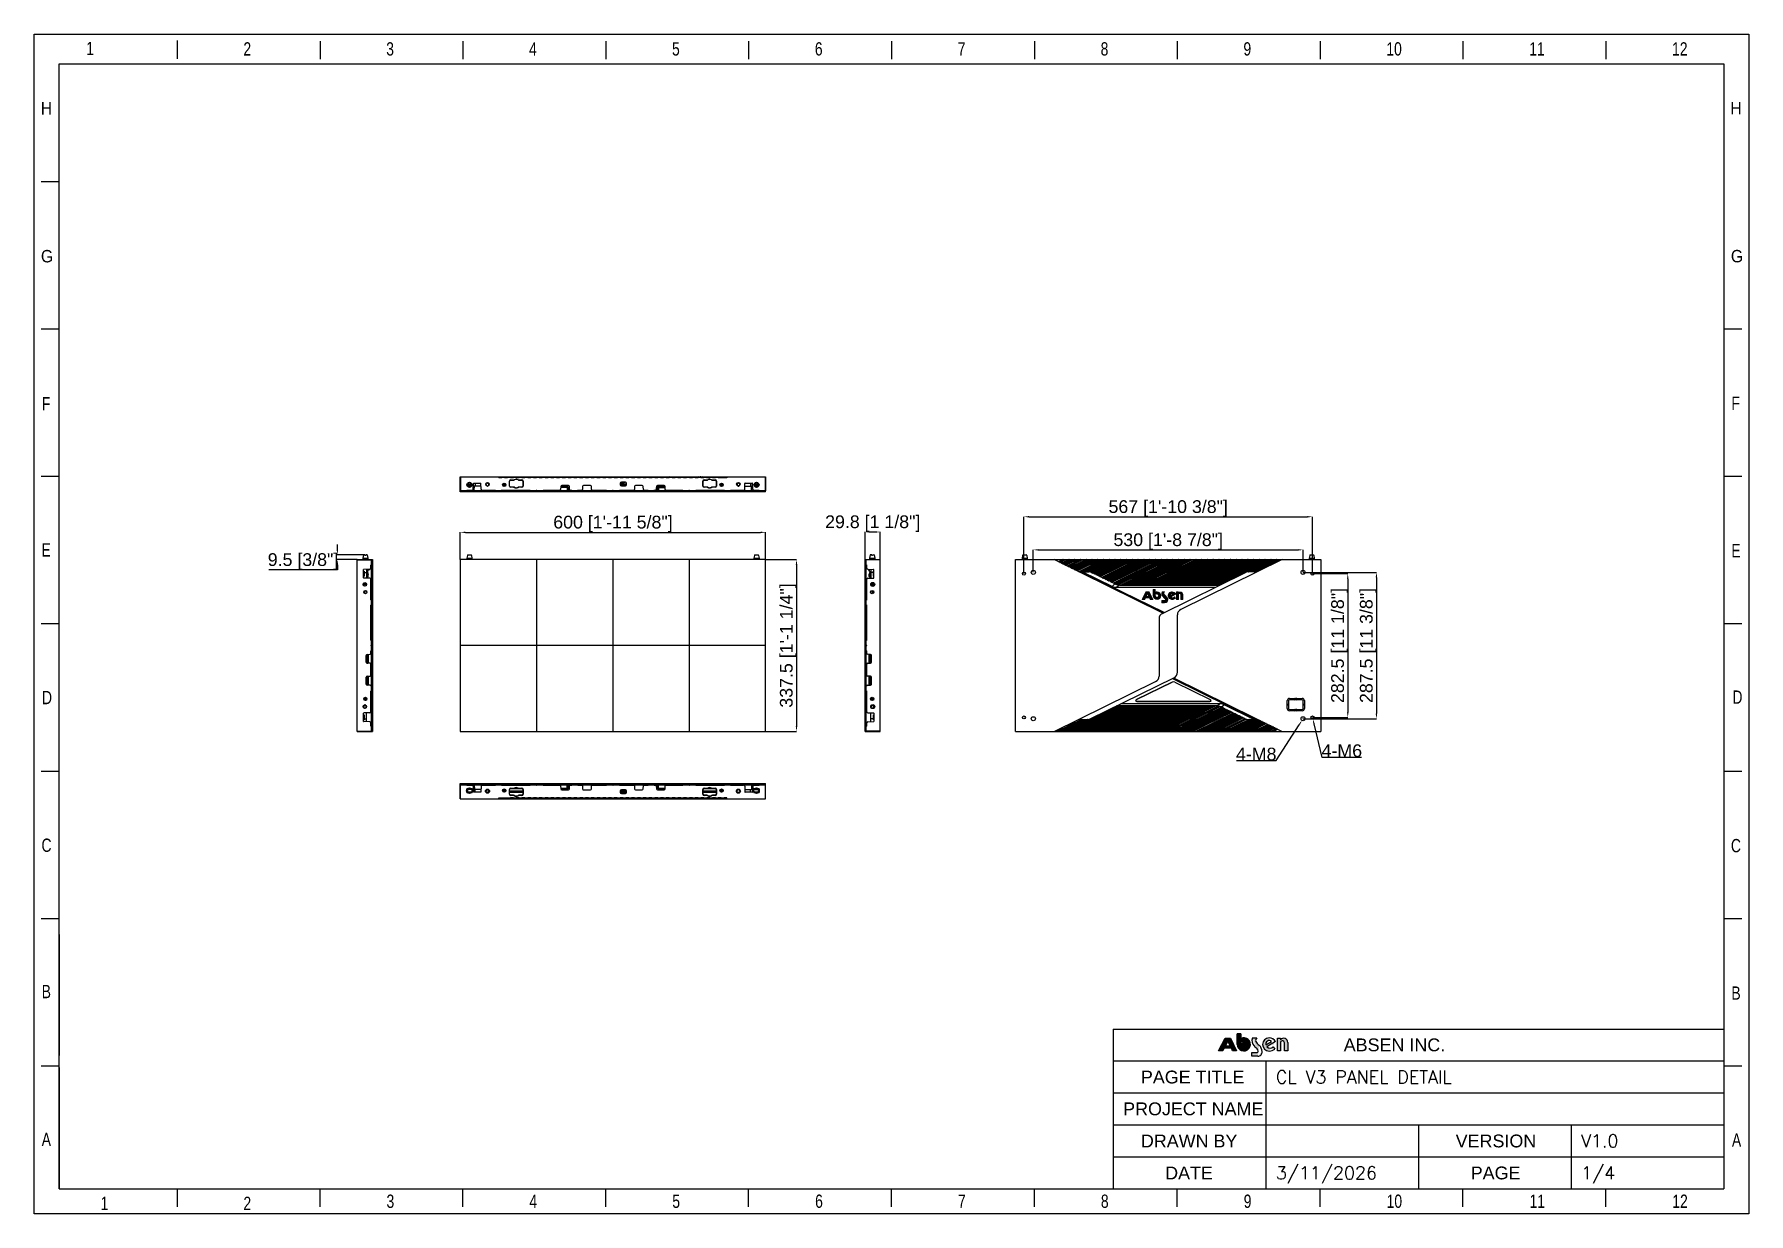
# Model space of a CAD drawing. Header units: millimetres. Extents: x 1927 to 14264, y 1863 to 5555.
# Drawn here: x 1927 to 5295, y 1863 to 4180 of the extents above; entities that cross this region are included whole.
import ezdxf

# ---------------------------------------------------------------- set-up
doc = ezdxf.new("R2010")
doc.units = ezdxf.units.MM
for name, color, linetype in [('02___PRT_ALL_AXES', 7, 'Continuous'), ('DIM', 4, 'Continuous'), ('图框', 7, 'Continuous')]:
    doc.layers.add(name, color=color, linetype=linetype)
doc.layers.add('图层 1', color=7, linetype='Continuous', lineweight=18)
doc.styles.add('CKSTANDARD', font='arial.ttf')
doc.styles.add('Roamns', font='romans.shx')
doc.styles.get("Standard").update_dxf_attribs({"font": 'arial.ttf'})
doc.dimstyles.new('缩小5倍', dxfattribs={"dimtxt": 25, "dimasz": 10, "dimexe": 0.18, "dimexo": 0.0625, "dimgap": 0.09, "dimtad": 1, "dimtoh": 1, "dimdec": 3, "dimzin": 9, "dimdsep": 46, "dimtxsty": 'Standard', "dimblk": '_FILLED', "dimcen": 0.09, "dimclrd": 256, "dimclre": 256, "dimclrt": 256, "dimazin": 2, "dimtfac": 1, "dimtdec": 3, "dimtofl": 0, "dimtmove": 0, "dimatfit": 3, "dimldrblk": '_FILLED', "dimfxl": 1, "dimtolj": 1, "dimtzin": 0, "dimarcsym": 0})

msp = doc.modelspace()

# ---------------------------------------------------------------- blocks, each defined once
blk = doc.blocks.new('A$C7F980674')
at = {"layer": 'DIM'}
h = blk.add_hatch(color=0, dxfattribs=at)
h.paths.add_polyline_path([(0, 14.4), (17.5, 49.1), (32.4, 49.1), (48.6, 14.4), (37.9, 14.4), (34.5, 21.5), (15.2, 21.5), (11.8, 14.4)])
h.paths.add_polyline_path([(24.9, 41.7), (18.4, 28.2), (31.3, 28.2)], flags=16)
h = blk.add_hatch(color=0, dxfattribs=at)
edge = h.paths.add_edge_path()
edge.add_arc((102.7, 13.9), 4.01, 268.9922, 361.5919)
edge.add_arc((99.2, 13.9), 7.59, 1.2701, 51.0785)
edge.add_arc((307.9, 226.7), 290.6, 223.1995, 225.4213, ccw=False)
edge.add_arc((110, 42.4), 20.2, 160.183, 226.2535, ccw=False)
edge.add_line((91, 49.3), (102.8, 49.3))
edge.add_arc((108.3, 42.8), 8.43, 130.3455, 201.7414)
edge.add_arc((128.4, 54.8), 31.8, 208.35, 232.647)
edge.add_arc((94.7, 12), 22.7, 1.6073, 50.5833, ccw=False)
edge.add_arc((105.8, 11.6), 11.6, -89.3538, 5.2245, ccw=False)
edge.add_line((106, 0), (89.9, 0))
edge.add_line((89.9, 0), (89.9, 9.9))
edge.add_line((89.9, 9.9), (102.7, 9.9))
edge = h.paths.add_edge_path()
edge.add_arc((171.8, 36), 5.59, 4.2423, 157.3807)
edge.add_line((166.6, 38.1), (166.6, 14.7))
edge.add_line((166.6, 14.7), (158.3, 14.7))
edge.add_line((158.3, 14.7), (158.3, 49))
edge.add_line((158.3, 49), (166.6, 49))
edge.add_line((166.6, 49), (166.6, 44.5))
edge.add_arc((175.1, 37.2), 11.2, 0.8903, 139.1292, ccw=False)
edge.add_line((186.2, 37.4), (186.2, 14.6))
edge.add_line((186.2, 14.6), (177.3, 14.6))
edge.add_line((177.3, 14.6), (177.3, 36.4))
edge = h.paths.add_edge_path(flags=16)
edge.add_arc((136.4, 32.8), 9.44, 49.484, 192.8466)
edge.add_line((127.2, 30.7), (142.6, 40))
edge = h.paths.add_edge_path()
edge.add_arc((138.3, 35.1), 13, 229.4307, 313.9876)
edge.add_line((147.3, 25.7), (151.6, 19.1))
edge.add_arc((136.9, 38.4), 24.3, 268.4243, 307.2636, ccw=False)
edge.add_arc((136.2, 31.8), 17.7, 90, 270, ccw=False)
edge.add_arc((137, 31.5), 17.9, 25.5591, 92.5335, ccw=False)
edge.add_line((153.1, 39.3), (129.9, 25.2))
at = {"layer": '图框'}
h = blk.add_hatch(color=30, dxfattribs=at)
edge = h.paths.add_edge_path(flags=0)
edge.add_line((64.3, 49.2), (64.3, 38.8))
edge.add_arc((68.1, 31.9), 7.85, -180, 118.4785, ccw=False)
edge.add_line((60.2, 31.9), (60.2, 60.6))
edge.add_line((60.2, 60.6), (50.4, 60.6))
edge.add_line((50.4, 60.6), (50.4, 31.9))
edge.add_arc((68.1, 31.9), 17.7, 180, 462.2223)
at = {"layer": '图框', "color": 7, "linetype": 'Continuous'}
for p, q in [((0, 14.4), (17.5, 49.1)), ((17.5, 49.1), (32.4, 49.1)), ((32.4, 49.1), (48.6, 14.4)), ((91, 49.3), (102.8, 49.3)), ((158.3, 49), (166.6, 49)), ((158.3, 14.7), (158.3, 49)), ((166.6, 49), (166.6, 44.5)), ((11.8, 14.4), (0, 14.4)), ((15.2, 21.5), (11.8, 14.4)), ((34.5, 21.5), (15.2, 21.5)), ((24.9, 41.7), (18.4, 28.2)), ((18.4, 28.2), (31.3, 28.2)), ((31.3, 28.2), (24.9, 41.7)), ((37.9, 14.4), (34.5, 21.5)), ((48.6, 14.4), (37.9, 14.4)), ((89.9, 9.9), (102.7, 9.9)), ((89.9, 0), (89.9, 9.9)), ((106, 0), (89.9, 0)), ((127.2, 30.7), (142.6, 40)), ((153.1, 39.3), (129.9, 25.2)), ((147.3, 25.7), (151.6, 19.1)), ((166.6, 14.7), (158.3, 14.7)), ((166.6, 38.1), (166.6, 14.7)), ((177.3, 14.6), (177.3, 36.4)), ((186.2, 14.6), (177.3, 14.6)), ((186.2, 37.4), (186.2, 14.6))]:
    blk.add_line(p, q, dxfattribs=at)
at = {"layer": '图框', "color": 30}
for p, q in [((60.2, 60.6), (50.4, 60.6)), ((50.4, 60.6), (50.4, 31.9)), ((60.2, 31.9), (60.2, 60.6)), ((64.3, 49.2), (64.3, 38.8))]:
    blk.add_line(p, q, dxfattribs=at)
at = {"layer": '图框', "color": 30, "linetype": 'Continuous'}
for p, q in [((50.4, 60.6), (60.2, 60.6)), ((50.4, 31.9), (50.4, 60.6)), ((60.2, 60.6), (60.2, 31.9)), ((64.3, 38.8), (64.3, 49.2))]:
    blk.add_line(p, q, dxfattribs=at)
at = {"layer": '图框', "color": 30}
for radius, end in [(17.7, 102.2223), (7.85, 118.4785)]:
    blk.add_arc((68.1, 31.9), radius, 180, end, dxfattribs=at)
at = {"layer": '图框', "color": 30, "linetype": 'Continuous'}
for radius, end in [(17.7, 102.2223), (7.85, 118.4785)]:
    blk.add_arc((68.1, 31.9), radius, 180, end, dxfattribs=at)
at = {"layer": '图框', "color": 7, "linetype": 'Continuous'}
for centre, radius, start, end in [((110, 42.4), 20.2, 160.183, 226.2535), ((108.3, 42.8), 8.43, 130.3455, 201.7414), ((136.2, 31.8), 17.7, 90, 270), ((137, 31.5), 17.9, 25.5591, 92.5335), ((175.1, 37.2), 11.2, 0.8903, 139.1292), ((307.9, 226.7), 290.6, 223.1995, 225.4213), ((128.4, 54.8), 31.8, 208.35, 232.647), ((102.7, 13.9), 4.01, 268.9922, 1.5919), ((99.2, 13.9), 7.59, 1.2701, 51.0785), ((105.8, 11.6), 11.6, 270.6462, 5.2245), ((94.7, 12), 22.7, 1.6073, 50.5833), ((136.4, 32.8), 9.44, 49.484, 192.8466), ((138.3, 35.1), 13, 229.4307, 313.9876), ((136.9, 38.4), 24.3, 268.4243, 307.2636), ((171.8, 36), 5.59, 4.2423, 157.3807)]:
    blk.add_arc(centre, radius, start, end, dxfattribs=at)
blk = doc.blocks.new('standard template')
for p, q in [((3074, 30739), (3074, 30336)), ((6246, 30728), (6246, 30325)), ((9418, 30728), (9418, 30325)), ((12589, 30728), (12589, 30325)), ((15761, 30728), (15761, 30325)), ((18933, 30728), (18933, 30325)), ((22104, 30728), (22104, 30325)), ((25276, 30728), (25276, 30325)), ((28448, 30728), (28448, 30325)), ((31619, 30728), (31619, 30325)), ((34791, 30728), (34791, 30325)), ((456, 27607), (54, 27607)), ((456, 24334), (54, 24334)), ((37812, 24334), (37409, 24334)), ((456, 21062), (54, 21062)), ((37812, 21062), (37409, 21062)), ((456, 17790), (54, 17790)), ((37812, 17790), (37409, 17790)), ((456, 14517), (54, 14517)), ((37812, 14517), (37409, 14517)), ((456, 11245), (54, 11245)), ((37812, 11245), (37409, 11245)), ((456, 10901), (456, 8211)), ((456, 8211), (456, 10446)), ((456, 6313), (456, 10291)), ((23857, 8796), (37409, 8796)), ((23857, 8093), (37409, 8093)), ((27246, 8093), (27246, 5254)), ((456, 7973), (54, 7973)), ((456, 7944), (456, 5254)), ((37812, 7973), (37409, 7973)), ((23857, 7383), (37409, 7383)), ((23857, 6674), (37409, 6674)), ((30633, 6674), (30633, 5254)), ((34021, 6674), (34021, 5254)), ((23857, 5964), (37409, 5964)), ((456, 5254), (37409, 5254)), ((3074, 5254), (3074, 4851)), ((6246, 4851), (6246, 5254)), ((9418, 4851), (9418, 5254)), ((12589, 4851), (12589, 5254)), ((15761, 4851), (15761, 5254)), ((18933, 4851), (18933, 5254)), ((22104, 4851), (22104, 5254)), ((25276, 4851), (25276, 5254)), ((28448, 4851), (28448, 5254)), ((31619, 4851), (31619, 5254)), ((34791, 4851), (34791, 5254))]:
    blk.add_line(p, q)
at = {"color": 7}
for p, q in [((23857, 8796), (23857, 5964)), ((28856, 8796), (31734, 8796)), ((23857, 5964), (23857, 5254))]:
    blk.add_line(p, q, dxfattribs=at)
blk.add_lwpolyline([(37963, 4700), (-97, 4700), (-97, 30879), (37963, 30879)], close=True)
for points in [[(456, 6674), (456, 5964), (456, 5254), (456, 30226), (37409, 30226), (37409, 5254)], [(456, 9631), (456, 8921), (456, 8211)]]:
    blk.add_lwpolyline(points, dxfattribs=at)
at = {"color": 0, "xscale": 8.255519999999997, "yscale": 8.255519999999997, "zscale": 8.255519999999997}
blk.add_blockref('A$C7F980674', (26192, 8195), dxfattribs=at)
at = {"style": 'CKSTANDARD'}
for s, height, width, p in [('1', 295, 0.75, (1055, 30416)), ('2', 295, 0.75, (4545, 30408)), ('3', 295, 0.75, (7716, 30408)), ('4', 295, 0.75, (10888, 30408)), ('5', 295, 0.75, (14060, 30408)), ('6', 295, 0.75, (17231, 30408)), ('7', 295, 0.75, (20403, 30408)), ('8', 295, 0.75, (23575, 30408)), ('9', 295, 0.75, (26746, 30408)), ('10', 294.8, 0.75, (29918, 30408)), ('11', 294.8, 0.75, (33090, 30408)), ('12', 294.8, 0.75, (36261, 30408)), ('H', 276, 0.9, (47, 29097)), ('H', 276, 0.9, (37555, 29102)), ('G', 276, 0.9, (50, 25816)), ('G', 276, 0.9, (37567, 25817)), ('F', 295, 0.75, (37578, 22543)), ('F', 295, 0.75, (69, 22532)), ('E', 295, 0.75, (62, 19285)), ('E', 295, 0.75, (37578, 19270)), ('D', 295, 0.75, (74, 16009)), ('D', 295, 0.75, (37601, 16020)), ('C', 295, 0.75, (62, 12732)), ('C', 295, 0.75, (37567, 12723)), ('B', 295, 0.75, (67, 9483)), ('B', 295, 0.75, (37578, 9450)), ('A', 295, 0.75, (67, 6202)), ('A', 295, 0.75, (37590, 6188)), ('1', 295, 0.75, (1373, 4783)), ('2', 295, 0.75, (4545, 4783)), ('3', 295, 0.75, (7722, 4830)), ('4', 295, 0.75, (10894, 4830)), ('5', 295, 0.75, (14066, 4830)), ('6', 295, 0.75, (17237, 4830)), ('7', 295, 0.75, (20409, 4830)), ('8', 295, 0.75, (23581, 4830)), ('9', 295, 0.75, (26752, 4830)), ('10', 294.8, 0.75, (29924, 4830)), ('11', 294.8, 0.75, (33096, 4830)), ('12', 294.8, 0.75, (36267, 4830))]:
    blk.add_text(s, height=height, dxfattribs=dict(at, width=width)).set_placement(p)
at = {"char_height": 284.52, "attachment_point": 1, "style": 'Roamns'}
for s, insert, width in [('{\\fArial|b0|i0|c0|p34;ABSEN INC.}', (28972, 8590), 3912.01), ('{\\fArial|b0|i0|c0|p34;PAGE TITLE}', (24469, 7876), 3912.01), ('{\\fArial|b0|i0|c0|p34;PROJECT NAME}', (24075, 7170), 3305.73), ('{\\fArial|b0|i0|c0|p34;DRAWN BY}', (24469, 6457), 3912.01), ('{\\fArial|b0|i0|c0|p34;VERSION}', (31457, 6457), 3912.01), ('{\\fArial|b0|i0|c0|p34;DATE}', (25008, 5747), 3912.01), ('{\\fArial|b0|i0|c0|p34;PAGE}', (31791, 5747), 3912.01)]:
    blk.add_mtext(s, dxfattribs=dict(at, insert=insert, width=width))
at = {"style": 'Roamns'}
for tag, p in [('PAGE_NAME', (27466, 7594)), ('PROJECT_NAME', (27466, 6884)), ('DRAWN_NAME', (27466, 6174)), ('VERSION', (34241, 6174)), ('SELECT_DATA', (27466, 5464)), ('PAGE_NUMBER', (34241, 5464))]:
    blk.add_attdef(tag, p, '', height=285, dxfattribs=at)
blk = doc.blocks.new('_FILLED')
at = {"color": 0, "linetype": 'ByBlock'}
blk.add_solid([(0, 0), (-1, 0.15), (-1, -0.15)], dxfattribs=at)
blk = doc.blocks.new('*D374')
at = {"lineweight": -2, "transparency": 16777216}
for p, q in [((3871.2, 3120.6), (3871.2, 3232.3)), ((3881.2, 3232.2), (4428.2, 3232.2)), ((4438.2, 3120.6), (4438.2, 3232.3))]:
    blk.add_line(p, q, dxfattribs=at)
at = {"layer": 'Defpoints', "color": 0, "transparency": 16777216}
for p in [(4438.2, 3232.2), (3871.2, 3120.5), (4438.2, 3120.5)]:
    blk.add_point(p, dxfattribs=at)
at = {"lineweight": -2, "transparency": 16777216, "xscale": 10, "yscale": 10, "zscale": 10, "rotation": 180}
blk.add_blockref('_FILLED', (3871.2, 3232.2), dxfattribs=at)
at = {"lineweight": -2, "transparency": 16777216, "xscale": 10, "yscale": 10, "zscale": 10}
blk.add_blockref('_FILLED', (4438.2, 3232.2), dxfattribs=at)
at = {"lineweight": 5, "transparency": 16777216, "insert": (4154.7, 3248.4), "char_height": 25, "attachment_point": 5}
blk.add_mtext('\\A1;567 [1\'-10 3/8"]', dxfattribs=at)
blk = doc.blocks.new('*D375')
at = {"lineweight": -2, "transparency": 16777216}
for p, q in [((4438.2, 3120.5), (4507.7, 3120.5)), ((4507.5, 3110.5), (4507.5, 2848)), ((4438.2, 2838), (4507.7, 2838))]:
    blk.add_line(p, q, dxfattribs=at)
at = {"layer": 'Defpoints', "color": 0, "transparency": 16777216}
for p in [(4438.2, 3120.5), (4438.2, 2838), (4507.5, 2838)]:
    blk.add_point(p, dxfattribs=at)
at = {"lineweight": -2, "transparency": 16777216, "xscale": 10, "yscale": 10, "zscale": 10}
for p, rotation in [((4507.5, 3120.5), 90), ((4507.5, 2838), 270)]:
    blk.add_blockref('_FILLED', p, dxfattribs=dict(at, rotation=rotation))
at = {"lineweight": 5, "transparency": 16777216, "insert": (4491.2, 2979.3), "char_height": 25, "attachment_point": 5, "rotation": 90}
blk.add_mtext('\\A1;282.5 [11 1/8"]', dxfattribs=at)
blk = doc.blocks.new('*D376')
at = {"lineweight": -2, "transparency": 16777216}
for p, q in [((4419.6, 2835.5), (4419.8, 2835.5)), ((4419.7, 2835.4), (4419.7, 2835.6)), ((4366.6, 2753.1), (4412.1, 2823.7)), ((4288.9, 2753.1), (4366.6, 2753.1))]:
    blk.add_line(p, q, dxfattribs=at)
at = {"layer": 'Defpoints', "color": 0, "transparency": 16777216}
for p in [(4417.5, 2832.1), (4421.8, 2838.9)]:
    blk.add_point(p, dxfattribs=at)
at = {"lineweight": -2, "transparency": 16777216, "xscale": 10, "yscale": 10, "zscale": 10, "rotation": 57.20990330120437}
blk.add_blockref('_FILLED', (4417.5, 2832.1), dxfattribs=at)
at = {"lineweight": 5, "transparency": 16777216, "insert": (4327.7, 2765.9), "char_height": 25, "attachment_point": 5}
blk.add_mtext('\\A1;4-M8', dxfattribs=at)
blk = doc.blocks.new('*D377')
at = {"lineweight": -2, "transparency": 16777216}
for p, q in [((3889.7, 3123.1), (3889.7, 3167.4)), ((3899.7, 3167.2), (4409.7, 3167.2)), ((4419.7, 3123.1), (4419.7, 3167.4))]:
    blk.add_line(p, q, dxfattribs=at)
at = {"layer": 'Defpoints', "color": 0, "transparency": 16777216}
for p in [(4419.7, 3167.2), (3889.7, 3123), (4419.7, 3123)]:
    blk.add_point(p, dxfattribs=at)
at = {"lineweight": -2, "transparency": 16777216, "xscale": 10, "yscale": 10, "zscale": 10, "rotation": 180}
blk.add_blockref('_FILLED', (3889.7, 3167.2), dxfattribs=at)
at = {"lineweight": -2, "transparency": 16777216, "xscale": 10, "yscale": 10, "zscale": 10}
blk.add_blockref('_FILLED', (4419.7, 3167.2), dxfattribs=at)
at = {"lineweight": 5, "transparency": 16777216, "insert": (4154.7, 3183.4), "char_height": 25, "attachment_point": 5}
blk.add_mtext('\\A1;530 [1\'-8 7/8"]', dxfattribs=at)
blk = doc.blocks.new('*D378')
at = {"lineweight": -2, "transparency": 16777216}
for p, q in [((4419.7, 3123), (4564, 3123)), ((4563.8, 3113), (4563.8, 2845.5)), ((4419.7, 2835.5), (4564, 2835.5))]:
    blk.add_line(p, q, dxfattribs=at)
at = {"layer": 'Defpoints', "color": 0, "transparency": 16777216}
for p in [(4419.7, 3123), (4419.7, 2835.5), (4563.8, 2835.5)]:
    blk.add_point(p, dxfattribs=at)
at = {"lineweight": -2, "transparency": 16777216, "xscale": 10, "yscale": 10, "zscale": 10}
for p, rotation in [((4563.8, 3123), 90), ((4563.8, 2835.5), 270)]:
    blk.add_blockref('_FILLED', p, dxfattribs=dict(at, rotation=rotation))
at = {"lineweight": 5, "transparency": 16777216, "insert": (4547.6, 2979.3), "char_height": 25, "attachment_point": 5, "rotation": 90}
blk.add_mtext('\\A1;287.5 [11 3/8"]', dxfattribs=at)
blk = doc.blocks.new('*D379')
at = {"lineweight": -2, "transparency": 16777216}
for p, q in [((4438.1, 2838), (4438.3, 2838)), ((4438.2, 2837.9), (4438.2, 2838.1)), ((4456.9, 2759.6), (4441.2, 2825.4)), ((4534.5, 2759.6), (4456.9, 2759.6))]:
    blk.add_line(p, q, dxfattribs=at)
at = {"layer": 'Defpoints', "color": 0, "transparency": 16777216}
for p in [(4437.5, 2840.9), (4438.9, 2835.1)]:
    blk.add_point(p, dxfattribs=at)
at = {"lineweight": -2, "transparency": 16777216, "xscale": 10, "yscale": 10, "zscale": 10, "rotation": 103.434780434233}
blk.add_blockref('_FILLED', (4438.9, 2835.1), dxfattribs=at)
at = {"lineweight": 5, "transparency": 16777216, "insert": (4495.8, 2772.5), "char_height": 25, "attachment_point": 5}
blk.add_mtext('\\A1;4-M6', dxfattribs=at)
blk = doc.blocks.new('*D349')
at = {"lineweight": -2, "transparency": 16777216}
for p, q in [((2763.8, 3148.1), (2763.8, 3201.8)), ((2773.8, 3201.6), (3353.8, 3201.6)), ((3363.8, 3148.1), (3363.8, 3201.8))]:
    blk.add_line(p, q, dxfattribs=at)
at = {"layer": 'Defpoints', "color": 0, "transparency": 16777216}
for p in [(3363.8, 3201.6), (2763.8, 3148), (3363.8, 3148)]:
    blk.add_point(p, dxfattribs=at)
at = {"lineweight": -2, "transparency": 16777216, "xscale": 10, "yscale": 10, "zscale": 10, "rotation": 180}
blk.add_blockref('_FILLED', (2763.8, 3201.6), dxfattribs=at)
at = {"lineweight": -2, "transparency": 16777216, "xscale": 10, "yscale": 10, "zscale": 10}
blk.add_blockref('_FILLED', (3363.8, 3201.6), dxfattribs=at)
at = {"lineweight": 5, "transparency": 16777216, "insert": (3063.8, 3217.9), "char_height": 25, "attachment_point": 5}
blk.add_mtext('\\A1;600 [1\'-11 5/8"]', dxfattribs=at)
blk = doc.blocks.new('*D350')
at = {"lineweight": -2, "transparency": 16777216}
for p, q in [((3363.8, 3148), (3424.5, 3148)), ((3424.4, 3138), (3424.4, 2820.5)), ((3363.8, 2810.5), (3424.5, 2810.5))]:
    blk.add_line(p, q, dxfattribs=at)
at = {"layer": 'Defpoints', "color": 0, "transparency": 16777216}
for p in [(3363.8, 3148), (3363.8, 2810.5), (3424.4, 2810.5)]:
    blk.add_point(p, dxfattribs=at)
at = {"lineweight": -2, "transparency": 16777216, "xscale": 10, "yscale": 10, "zscale": 10}
for p, rotation in [((3424.4, 3148), 90), ((3424.4, 2810.5), 270)]:
    blk.add_blockref('_FILLED', p, dxfattribs=dict(at, rotation=rotation))
at = {"lineweight": 5, "transparency": 16777216, "insert": (3408.1, 2979.3), "char_height": 25, "attachment_point": 5, "rotation": 90}
blk.add_mtext('\\A1;337.5 [1\'-1 1/4"]', dxfattribs=at)
blk = doc.blocks.new('*D351')
at = {"lineweight": -2, "transparency": 16777216}
for p, q in [((3559.3, 3148.1), (3559.3, 3202.5)), ((3569.3, 3202.3), (3579.1, 3202.3)), ((3589.1, 3148.1), (3589.1, 3202.5))]:
    blk.add_line(p, q, dxfattribs=at)
at = {"layer": 'Defpoints', "color": 0, "transparency": 16777216}
for p in [(3589.1, 3202.3), (3559.3, 3148), (3589.1, 3148)]:
    blk.add_point(p, dxfattribs=at)
at = {"lineweight": -2, "transparency": 16777216, "xscale": 10, "yscale": 10, "zscale": 10, "rotation": 180}
blk.add_blockref('_FILLED', (3559.3, 3202.3), dxfattribs=at)
at = {"lineweight": -2, "transparency": 16777216, "xscale": 10, "yscale": 10, "zscale": 10}
blk.add_blockref('_FILLED', (3589.1, 3202.3), dxfattribs=at)
at = {"lineweight": 5, "transparency": 16777216, "insert": (3574.2, 3218.6), "char_height": 25, "attachment_point": 5}
blk.add_mtext('\\A1;29.8 [1 1/8"]', dxfattribs=at)
blk = doc.blocks.new('*D352')
at = {"lineweight": -2, "transparency": 16777216}
for p, q in [((2522.4, 3167.5), (2522.4, 3177.5)), ((2573.9, 3157.5), (2522.3, 3157.5)), ((2561.3, 3148), (2522.3, 3148)), ((2522.4, 3138), (2522.4, 3128)), ((2522.4, 3128), (2387.5, 3128))]:
    blk.add_line(p, q, dxfattribs=at)
at = {"layer": 'Defpoints', "color": 0, "transparency": 16777216}
for p in [(2522.4, 3148), (2561.3, 3148), (2573.9, 3157.5)]:
    blk.add_point(p, dxfattribs=at)
at = {"lineweight": -2, "transparency": 16777216, "xscale": 10, "yscale": 10, "zscale": 10}
for p, rotation in [((2522.4, 3157.5), 270), ((2522.4, 3148), 90)]:
    blk.add_blockref('_FILLED', p, dxfattribs=dict(at, rotation=rotation))
at = {"lineweight": 5, "transparency": 16777216, "insert": (2454.9, 3144.3), "char_height": 25, "attachment_point": 5}
blk.add_mtext('\\A1;9.5 [3/8"]', dxfattribs=at)

# ---------------------------------------------------------------- dimensions: what is measured, and where the dimension line sits
at = {"color": 1, "lineweight": 5}
dim = msp.add_linear_dim(base=(4438.17768, 3232.15492), p1=(3871.17768, 3120.50915), p2=(4438.17768, 3120.50915), dimstyle='缩小5倍', dxfattribs=at)
dim.commit()
dim.dimension.update_dxf_attribs({"geometry": '*D374', "text_midpoint": (4154.67768, 3232.15492), "dimtype": 160})
at = {"color": 6, "lineweight": 5}
for base, p1, p2, picture, middle in [((3363.77974, 3201.59126), (2763.77974, 3148.00915), (3363.77974, 3148.00915), '*D349', (3063.77974, 3201.59126)), ((3589.09418, 3202.27817), (3559.29418, 3148.00915), (3589.09418, 3148.00915), '*D351', (3574.19418, 3202.27817))]:
    dim = msp.add_linear_dim(base=base, p1=p1, p2=p2, dimstyle='缩小5倍', dxfattribs=at)
    dim.commit()
    dim.dimension.update_dxf_attribs({"geometry": picture, "text_midpoint": middle, "dimtype": 160})
at = {"color": 1, "lineweight": 5}
dim = msp.add_linear_dim(base=(4419.67768, 3167.17561), p1=(3889.67768, 3123.00915), p2=(4419.67768, 3123.00915), dimstyle='缩小5倍', dxfattribs=at)
dim.commit()
dim.dimension.update_dxf_attribs({"geometry": '*D377', "text_midpoint": (4154.67768, 3183.4491)})
at = {"color": 6, "lineweight": 5}
for base, p1, p2, picture, middle in [((2522.4383, 3148.00915), (2573.9257, 3157.50915), (2561.33456, 3148.00915), '*D352', (2454.90287, 3128.00915)), ((3424.35365, 2810.50915), (3363.77974, 3148.00915), (3363.77974, 2810.50915), '*D350', (3424.35365, 2979.25915))]:
    dim = msp.add_linear_dim(base=base, p1=p1, p2=p2, angle=90, dimstyle='缩小5倍', dxfattribs=at)
    dim.commit()
    dim.dimension.update_dxf_attribs({"geometry": picture, "text_midpoint": middle, "dimtype": 160})
at = {"color": 1, "lineweight": 5}
for base, p1, p2, picture, middle in [((4563.83527, 2835.50915), (4419.67768, 3123.00915), (4419.67768, 2835.50915), '*D378', (4563.83527, 2979.25915)), ((4507.50213, 2838.00915), (4438.17768, 3120.50915), (4438.17768, 2838.00915), '*D375', (4507.50213, 2979.25915))]:
    dim = msp.add_linear_dim(base=base, p1=p1, p2=p2, angle=90, dimstyle='缩小5倍', dxfattribs=at)
    dim.commit()
    dim.dimension.update_dxf_attribs({"geometry": picture, "text_midpoint": middle, "dimtype": 160})
for p1, p2, text, picture, middle in [((4421.84393, 2838.87179), (4417.51143, 2832.14651), '4-M8', '*D376', (4327.68586, 2753.07384)), ((4437.48066, 2840.92706), (4438.87469, 2835.09125), '4-M6', '*D379', (4495.75864, 2759.60408))]:
    dim = msp.add_diameter_dim_2p(p1=p1, p2=p2, text=text, dimstyle='缩小5倍', dxfattribs=at)
    dim.commit()
    dim.dimension.update_dxf_attribs({"geometry": picture, "text_midpoint": middle, "dimtype": 163})

# ---------------------------------------------------------------- hatches: boundary and pattern name
h = msp.add_hatch(color=256)
h.paths.add_polyline_path([(4111.39695, 3075.67295), (4116.69536, 3075.67295), (4114.04613, 3081.35636)], flags=16)
h.paths.add_polyline_path([(4118.03296, 3072.80389), (4110.05945, 3072.80389), (4108.65628, 3069.79366), (4103.61897, 3069.79366), (4110.54062, 3084.64184), (4115.08692, 3084.64184), (4117.55169, 3084.64184), (4124.47329, 3069.79366), (4119.43618, 3069.79366)])
at = {"true_color": 0xf58220}
h = msp.add_hatch(color=30, dxfattribs=at)
edge = h.paths.add_edge_path()
edge.add_spline(control_points=[(4129.5676, 3076.16052), (4129.71303, 3075.74795), (4129.93601, 3075.37147), (4130.21897, 3075.04898), (4130.84147, 3074.33925), (4131.75443, 3073.8899), (4132.76889, 3073.8899), (4134.63765, 3073.8899), (4136.16149, 3075.41405), (4136.16149, 3077.28276), (4136.16149, 3079.15141), (4134.63765, 3080.6753), (4132.76889, 3080.6753), (4132.15953, 3080.6753), (4131.58682, 3080.51307), (4131.09149, 3080.22976), (4131.09149, 3080.22976), (4131.09149, 3084.57978), (4131.09149, 3084.57978), (4131.64583, 3084.70623), (4132.21277, 3084.7717), (4132.76889, 3084.7717), (4136.8937, 3084.7717), (4140.25803, 3081.40741), (4140.25803, 3077.28276), (4140.25803, 3073.15784), (4136.8937, 3069.79366), (4132.76889, 3069.79366), (4129.3565, 3069.79366), (4126.46481, 3072.0962), (4125.56788, 3075.22705), (4125.27401, 3076.25282), (4125.27964, 3077.22181), (4125.27964, 3078.27864), (4125.27964, 3078.27864), (4125.27964, 3079.49171), (4125.27964, 3079.49171), (4125.27964, 3079.49171), (4125.27964, 3089.61268), (4125.27964, 3089.61268), (4125.27964, 3089.61268), (4129.37872, 3089.61268), (4129.37872, 3089.61268), (4129.37872, 3085.80812), (4129.37872, 3082.00398), (4129.37872, 3078.19948), (4129.37872, 3077.49969), (4129.33036, 3076.83406), (4129.5676, 3076.16052)], knot_values=[0, 0, 0, 0, 1, 1, 1, 2, 2, 2, 3, 3, 3, 4, 4, 4, 5, 5, 5, 6, 6, 6, 7, 7, 7, 8, 8, 8, 9, 9, 9, 10, 10, 10, 11, 11, 11, 12, 12, 12, 13, 13, 13, 14, 14, 14, 15, 15, 15, 16, 16, 16, 16], degree=3, periodic=0)
h = msp.add_hatch(color=256)
edge = h.paths.add_edge_path()
edge.add_spline(control_points=[(4142.52697, 3084.64184), (4142.52697, 3084.64184), (4147.58027, 3084.64184), (4147.58027, 3084.64184), (4145.84599, 3083.40146), (4145.96788, 3081.3523), (4147.08915, 3079.71784), (4147.4324, 3079.21769), (4147.84719, 3078.70845), (4148.27021, 3078.20227), (4149.6651, 3076.5339), (4151.17672, 3075.41029), (4152.34255, 3073.81165), (4153.84117, 3071.7561), (4154.45813, 3069.47605), (4153.46605, 3066.93201), (4152.95312, 3065.61775), (4152.03838, 3064.52236), (4150.80688, 3063.95259), (4149.87529, 3063.52186), (4148.81106, 3063.36231), (4147.70105, 3063.36231), (4147.70105, 3063.36231), (4141.87068, 3063.36231), (4141.87068, 3063.36231), (4141.87068, 3063.36231), (4141.87068, 3067.8603), (4141.87068, 3067.8603), (4141.87068, 3067.8603), (4147.51643, 3067.8603), (4147.51643, 3067.8603), (4147.51643, 3067.8603), (4147.51978, 3067.8603), (4147.51978, 3067.8603), (4147.51978, 3067.8603), (4147.52262, 3067.8603), (4147.52262, 3067.8603), (4147.52262, 3067.8603), (4147.53155, 3067.8603), (4147.53155, 3067.8603), (4147.53155, 3067.8603), (4147.53419, 3067.86056), (4147.53419, 3067.86056), (4148.52252, 3067.86842), (4149.32267, 3068.67279), (4149.32267, 3069.6633), (4149.32267, 3070.52034), (4148.64075, 3071.12284), (4148.12508, 3071.70987), (4146.82619, 3073.1888), (4145.45362, 3074.70452), (4144.72299, 3075.46307), (4142.12527, 3078.1603), (4141.41138, 3081.2367), (4142.52697, 3084.64184)], knot_values=[0, 0, 0, 0, 1, 1, 1, 2, 2, 2, 3, 3, 3, 4, 4, 4, 5, 5, 5, 6, 6, 6, 7, 7, 7, 8, 8, 8, 9, 9, 9, 10, 10, 10, 11, 11, 11, 12, 12, 12, 13, 13, 13, 14, 14, 14, 15, 15, 15, 16, 16, 16, 17, 17, 17, 18, 18, 18, 18], degree=3, periodic=0)
h = msp.add_hatch(color=256)
edge = h.paths.add_edge_path()
edge.add_spline(control_points=[(4168.75572, 3071.65735), (4167.76486, 3071.01841), (4166.75948, 3070.54221), (4165.74508, 3070.22505), (4164.7255, 3069.90307), (4163.66826, 3069.74464), (4162.57794, 3069.74464), (4161.50163, 3069.74464), (4160.50113, 3069.92641), (4159.567, 3070.28574), (4158.63785, 3070.64507), (4157.80308, 3071.17719), (4157.05885, 3071.87677), (4156.30984, 3072.58574), (4155.74098, 3073.39782), (4155.3474, 3074.30302), (4154.95371, 3075.20797), (4154.75449, 3076.17386), (4154.75449, 3077.19557), (4154.75449, 3078.23144), (4154.94905, 3079.19724), (4155.33299, 3080.093), (4155.71703, 3080.98414), (4156.29086, 3081.79125), (4157.05885, 3082.50976), (4157.80308, 3083.22827), (4158.62354, 3083.7647), (4159.53381, 3084.11479), (4160.43932, 3084.46453), (4161.45413, 3084.64199), (4162.57794, 3084.64199), (4164.09473, 3084.64199), (4165.45563, 3084.27814), (4166.65982, 3083.5501), (4167.86422, 3082.8224), (4168.85518, 3081.75862), (4169.6328, 3080.36368), (4169.6328, 3080.36368), (4159.53381, 3074.19559), (4159.53381, 3074.19559), (4159.97012, 3073.79932), (4160.45363, 3073.49571), (4160.99417, 3073.29526), (4161.52994, 3073.09467), (4162.11768, 3072.99647), (4162.75799, 3072.99647), (4163.40276, 3072.99647), (4164.09473, 3073.12709), (4164.82516, 3073.39315), (4165.55986, 3073.65419), (4166.38021, 3074.07431), (4167.30013, 3074.6483), (4167.30013, 3074.6483), (4168.75572, 3071.65735), (4168.75572, 3071.65735)], knot_values=[0, 0, 0, 0, 1, 1, 1, 2, 2, 2, 3, 3, 3, 4, 4, 4, 5, 5, 5, 6, 6, 6, 7, 7, 7, 8, 8, 8, 9, 9, 9, 10, 10, 10, 11, 11, 11, 12, 12, 12, 13, 13, 13, 14, 14, 14, 15, 15, 15, 16, 16, 16, 17, 17, 17, 18, 18, 18, 18], degree=3, periodic=0)
edge = h.paths.add_edge_path(flags=16)
edge.add_spline(control_points=[(4158.33896, 3076.70101), (4158.33896, 3076.70101), (4164.91031, 3080.66688), (4164.91031, 3080.66688), (4164.62116, 3080.98414), (4164.27985, 3081.22676), (4163.87673, 3081.38519), (4163.47381, 3081.54402), (4163.01872, 3081.62323), (4162.5208, 3081.62323), (4161.31641, 3081.62323), (4160.31621, 3081.21737), (4159.51494, 3080.40554), (4158.71366, 3079.59376), (4158.31054, 3078.56733), (4158.31054, 3077.33086), (4158.31054, 3077.15351), (4158.31531, 3077.02766), (4158.32008, 3076.93905), (4158.32485, 3076.85025), (4158.32962, 3076.77104), (4158.33896, 3076.70101)], knot_values=[0, 0, 0, 0, 1, 1, 1, 2, 2, 2, 3, 3, 3, 4, 4, 4, 5, 5, 5, 6, 6, 6, 7, 7, 7, 7], degree=3, periodic=0)
h = msp.add_hatch(color=256)
edge = h.paths.add_edge_path()
edge.add_spline(control_points=[(4171.2454, 3069.79366), (4171.2454, 3069.79366), (4171.2454, 3084.64184), (4171.2454, 3084.64184), (4171.2454, 3084.64184), (4174.57837, 3084.64184), (4174.57837, 3084.64184), (4174.57837, 3084.64184), (4174.57837, 3082.43836), (4174.57837, 3082.43836), (4175.73822, 3083.82047), (4176.90435, 3084.36735), (4178.67801, 3084.31361), (4179.63863, 3084.31361), (4181.14648, 3083.67681), (4181.9098, 3082.76704), (4182.63709, 3081.83941), (4183.16443, 3081.06671), (4183.16443, 3079.36368), (4183.16443, 3079.36368), (4183.16443, 3069.79366), (4183.16443, 3069.79366), (4183.16443, 3069.79366), (4179.52333, 3069.79366), (4179.52333, 3069.79366), (4179.52333, 3069.79366), (4179.52333, 3078.10676), (4179.52333, 3078.10676), (4179.52333, 3078.59275), (4179.52536, 3079.12122), (4179.44691, 3079.61299), (4179.3848, 3080.00155), (4179.16821, 3080.42493), (4178.84537, 3080.77126), (4177.91774, 3081.76593), (4176.20365, 3081.73751), (4175.35295, 3080.63582), (4174.89777, 3080.05266), (4174.85788, 3079.477), (4174.85788, 3078.02471), (4174.85788, 3078.02471), (4174.85788, 3069.79366), (4174.85788, 3069.79366), (4174.85788, 3069.79366), (4171.2454, 3069.79366), (4171.2454, 3069.79366)], knot_values=[0, 0, 0, 0, 1, 1, 1, 2, 2, 2, 3, 3, 3, 4, 4, 4, 5, 5, 5, 6, 6, 6, 7, 7, 7, 8, 8, 8, 9, 9, 9, 10, 10, 10, 11, 11, 11, 12, 12, 12, 13, 13, 13, 14, 14, 14, 15, 15, 15, 15], degree=3, periodic=0)

# ---------------------------------------------------------------- linework, layer by layer
at = {"color": 7, "linetype": 'Continuous'}
for p, q in [((2763.77974, 3281.09552), (2763.77974, 3310.89552)), ((2763.77974, 3310.89552), (3363.77974, 3310.89552)), ((2764.27974, 3310.89552), (2764.27974, 3283.39552)), ((2839.77974, 3310.89552), (2839.77974, 3308.89552)), ((2845.53531, 3308.89552), (2839.77974, 3308.89552)), ((2845.53531, 3308.89552), (2845.60851, 3309.51122)), ((2846.28817, 3309.79552), (3278.85368, 3309.79552)), ((2850.98007, 3308.89552), (2850.90686, 3309.51122)), ((2850.90686, 3309.51122), (2856.95176, 3309.51122)), ((2856.87856, 3308.89552), (2850.98007, 3308.89552)), ((2856.87856, 3308.89552), (2856.95176, 3309.51122)), ((2860.27974, 3292.59552), (2860.27974, 3302.09552)), ((2860.27974, 3302.09552), (2860.77974, 3302.09552)), ((2860.77974, 3292.59552), (2860.77974, 3302.09552)), ((2862.32332, 3308.89552), (2862.25012, 3309.51122)), ((2862.25012, 3309.51122), (2868.29502, 3309.51122)), ((2868.22181, 3308.89552), (2862.32332, 3308.89552)), ((2862.77974, 3304.59552), (2862.77974, 3304.09552)), ((2862.77974, 3304.59552), (2868.44706, 3304.59552)), ((2862.77974, 3304.09552), (2868.44706, 3304.09552)), ((2868.22181, 3308.89552), (2868.29502, 3309.51122)), ((2868.44706, 3304.09552), (2868.44706, 3304.59552)), ((2870.00242, 3304.9601), (2870.22462, 3304.51219)), ((2873.66658, 3308.89552), (2873.59337, 3309.51122)), ((2873.59337, 3309.51122), (2879.63827, 3309.51122)), ((2879.56507, 3308.89552), (2873.66658, 3308.89552)), ((2877.5568, 3304.96022), (2877.33486, 3304.51218)), ((2879.11242, 3304.59552), (2879.11242, 3304.09552)), ((2879.11242, 3304.59552), (2884.77974, 3304.59552)), ((2879.11242, 3304.09552), (2884.77974, 3304.09552)), ((2879.56507, 3308.89552), (2879.63827, 3309.51122)), ((2884.77974, 3304.59552), (2884.77974, 3304.09552)), ((2885.00983, 3308.89552), (2884.93663, 3309.51122)), ((2884.93663, 3309.51122), (2890.98153, 3309.51122)), ((2890.90832, 3308.89552), (2885.00983, 3308.89552)), ((2886.77974, 3302.09552), (2886.77974, 3292.59552)), ((2887.27974, 3302.09552), (2886.77974, 3302.09552)), ((2887.27974, 3302.09552), (2887.27974, 3292.59552)), ((2888.14337, 3309.79552), (2888.14337, 3310.39552)), ((2888.14337, 3310.39552), (2966.37941, 3310.39552)), ((2890.90832, 3308.89552), (2890.98153, 3309.51122)), ((2896.35309, 3308.89552), (2896.27988, 3309.51122)), ((2896.27988, 3309.51122), (2902.32478, 3309.51122)), ((2902.25158, 3308.89552), (2896.35309, 3308.89552)), ((2902.25158, 3308.89552), (2902.32478, 3309.51122)), ((2906.47065, 3310.39552), (2906.47065, 3309.79552)), ((2907.69634, 3308.89552), (2907.62314, 3309.51122)), ((2907.62314, 3309.51122), (2913.66804, 3309.51122)), ((2913.59483, 3308.89552), (2907.69634, 3308.89552)), ((2910.43776, 3310.39552), (2910.43776, 3309.79552)), ((2913.59483, 3308.89552), (2913.66804, 3309.51122)), ((2919.03959, 3308.89552), (2918.96639, 3309.51122)), ((2918.96639, 3309.51122), (2925.01129, 3309.51122)), ((2924.93809, 3308.89552), (2919.03959, 3308.89552)), ((2924.93809, 3308.89552), (2925.01129, 3309.51122)), ((2930.38285, 3308.89552), (2930.30964, 3309.51122)), ((2930.30964, 3309.51122), (2936.35454, 3309.51122)), ((2936.28134, 3308.89552), (2930.38285, 3308.89552)), ((2936.28134, 3308.89552), (2936.35454, 3309.51122)), ((2941.7261, 3308.89552), (2941.6529, 3309.51122)), ((2941.6529, 3309.51122), (2947.6978, 3309.51122)), ((2947.6246, 3308.89552), (2941.7261, 3308.89552)), ((2947.6246, 3308.89552), (2947.6978, 3309.51122)), ((2953.06936, 3308.89552), (2952.99615, 3309.51122)), ((2952.99615, 3309.51122), (2959.04105, 3309.51122)), ((2958.96785, 3308.89552), (2953.06936, 3308.89552)), ((2958.96785, 3308.89552), (2959.04105, 3309.51122)), ((2962.01578, 3309.89552), (2970.74305, 3310.89552)), ((2962.01578, 3309.79552), (2962.01578, 3309.89552)), ((3159.09388, 3309.89552), (2962.01578, 3309.89552)), ((2964.41261, 3308.89552), (2964.33941, 3309.51122)), ((2964.33941, 3309.51122), (2970.38431, 3309.51122)), ((2970.3111, 3308.89552), (2964.41261, 3308.89552)), ((2970.3111, 3308.89552), (2970.38431, 3309.51122)), ((2975.75587, 3308.89552), (2975.68266, 3309.51122)), ((2975.68266, 3309.51122), (2981.72756, 3309.51122)), ((2981.65436, 3308.89552), (2975.75587, 3308.89552)), ((2981.65436, 3308.89552), (2981.72756, 3309.51122)), ((2987.09912, 3308.89552), (2987.02592, 3309.51122)), ((2987.02592, 3309.51122), (2993.07082, 3309.51122)), ((2992.99761, 3308.89552), (2987.09912, 3308.89552)), ((2992.99761, 3308.89552), (2993.07082, 3309.51122)), ((2998.44238, 3308.89552), (2998.36917, 3309.51122)), ((2998.36917, 3309.51122), (3004.41407, 3309.51122)), ((3004.34087, 3308.89552), (2998.44238, 3308.89552)), ((3004.34087, 3308.89552), (3004.41407, 3309.51122)), ((3009.78563, 3308.89552), (3009.71243, 3309.51122)), ((3009.71243, 3309.51122), (3015.75733, 3309.51122)), ((3015.68412, 3308.89552), (3009.78563, 3308.89552)), ((3015.68412, 3308.89552), (3015.75733, 3309.51122)), ((3021.12888, 3308.89552), (3021.05568, 3309.51122)), ((3021.05568, 3309.51122), (3027.10058, 3309.51122)), ((3027.02738, 3308.89552), (3021.12888, 3308.89552)), ((3027.02738, 3308.89552), (3027.10058, 3309.51122)), ((3032.47214, 3308.89552), (3032.39893, 3309.51122)), ((3032.39893, 3309.51122), (3038.44383, 3309.51122)), ((3038.37063, 3308.89552), (3032.47214, 3308.89552)), ((3038.37063, 3308.89552), (3038.44383, 3309.51122)), ((3043.81539, 3308.89552), (3043.74219, 3309.51122)), ((3043.74219, 3309.51122), (3049.78709, 3309.51122)), ((3049.71389, 3308.89552), (3043.81539, 3308.89552)), ((3049.71389, 3308.89552), (3049.78709, 3309.51122)), ((3055.08544, 3309.51122), (3061.13034, 3309.51122)), ((3055.15865, 3308.89552), (3055.08544, 3309.51122)), ((3061.05714, 3308.89552), (3055.15865, 3308.89552)), ((3061.05714, 3308.89552), (3061.13034, 3309.51122)), ((3066.4287, 3309.51122), (3072.4736, 3309.51122)), ((3066.5019, 3308.89552), (3066.4287, 3309.51122)), ((3072.40039, 3308.89552), (3066.5019, 3308.89552)), ((3072.40039, 3308.89552), (3072.4736, 3309.51122)), ((3077.77195, 3309.51122), (3083.81685, 3309.51122)), ((3077.84516, 3308.89552), (3077.77195, 3309.51122)), ((3083.74365, 3308.89552), (3077.84516, 3308.89552)), ((3083.74365, 3308.89552), (3083.81685, 3309.51122)), ((3089.11521, 3309.51122), (3095.16011, 3309.51122)), ((3089.18841, 3308.89552), (3089.11521, 3309.51122)), ((3095.0869, 3308.89552), (3089.18841, 3308.89552)), ((3095.0869, 3308.89552), (3095.16011, 3309.51122)), ((3100.45846, 3309.51122), (3106.50336, 3309.51122)), ((3100.53167, 3308.89552), (3100.45846, 3309.51122)), ((3106.43016, 3308.89552), (3100.53167, 3308.89552)), ((3106.43016, 3308.89552), (3106.50336, 3309.51122)), ((3111.80172, 3309.51122), (3117.84662, 3309.51122)), ((3111.87492, 3308.89552), (3111.80172, 3309.51122)), ((3117.77341, 3308.89552), (3111.87492, 3308.89552)), ((3117.77341, 3308.89552), (3117.84662, 3309.51122)), ((3123.14497, 3309.51122), (3129.18987, 3309.51122)), ((3123.21817, 3308.89552), (3123.14497, 3309.51122)), ((3129.11667, 3308.89552), (3123.21817, 3308.89552)), ((3129.11667, 3308.89552), (3129.18987, 3309.51122)), ((3134.48822, 3309.51122), (3140.53312, 3309.51122)), ((3134.56143, 3308.89552), (3134.48822, 3309.51122)), ((3140.45992, 3308.89552), (3134.56143, 3308.89552)), ((3140.45992, 3308.89552), (3140.53312, 3309.51122)), ((3145.83148, 3309.51122), (3151.87638, 3309.51122)), ((3145.90468, 3308.89552), (3145.83148, 3309.51122)), ((3151.80318, 3308.89552), (3145.90468, 3308.89552)), ((3151.80318, 3308.89552), (3151.87638, 3309.51122)), ((3157.17473, 3309.51122), (3163.21963, 3309.51122)), ((3157.24794, 3308.89552), (3157.17473, 3309.51122)), ((3163.14643, 3308.89552), (3157.24794, 3308.89552)), ((3159.09388, 3309.89552), (3159.09388, 3309.79552)), ((3159.84811, 3309.89183), (3164.75076, 3310.89552)), ((3162.8309, 3309.84202), (3162.85708, 3309.84148)), ((3162.83105, 3309.84205), (3162.85708, 3309.84148)), ((3163.14643, 3308.89552), (3163.21963, 3309.51122)), ((3163.84146, 3309.81892), (3163.90026, 3309.81752)), ((3163.90026, 3309.81752), (3164.81247, 3309.79552)), ((3168.51799, 3309.51122), (3174.56289, 3309.51122)), ((3168.59119, 3308.89552), (3168.51799, 3309.51122)), ((3174.48968, 3308.89552), (3168.59119, 3308.89552)), ((3174.11543, 3310.89552), (3168.74233, 3309.79552)), ((3174.48968, 3308.89552), (3174.56289, 3309.51122)), ((3179.86124, 3309.51122), (3185.90614, 3309.51122)), ((3179.93445, 3308.89552), (3179.86124, 3309.51122)), ((3185.83294, 3308.89552), (3179.93445, 3308.89552)), ((3185.83294, 3308.89552), (3185.90614, 3309.51122)), ((3191.2045, 3309.51122), (3197.2494, 3309.51122)), ((3191.2777, 3308.89552), (3191.2045, 3309.51122)), ((3197.17619, 3308.89552), (3191.2777, 3308.89552)), ((3197.17619, 3308.89552), (3197.2494, 3309.51122)), ((3202.54775, 3309.51122), (3208.59265, 3309.51122)), ((3202.62096, 3308.89552), (3202.54775, 3309.51122)), ((3208.51945, 3308.89552), (3202.62096, 3308.89552)), ((3208.51945, 3308.89552), (3208.59265, 3309.51122)), ((3213.89101, 3309.51122), (3219.93591, 3309.51122)), ((3213.96421, 3308.89552), (3213.89101, 3309.51122)), ((3219.8627, 3308.89552), (3213.96421, 3308.89552)), ((3232.61015, 3310.89552), (3218.82018, 3309.88244)), ((3218.82018, 3309.88244), (3218.82018, 3309.79552)), ((3219.8627, 3308.89552), (3219.93591, 3309.51122)), ((3225.23426, 3309.51122), (3231.27916, 3309.51122)), ((3225.30746, 3308.89552), (3225.23426, 3309.51122)), ((3231.20596, 3308.89552), (3225.30746, 3308.89552)), ((3231.20596, 3308.89552), (3231.27916, 3309.51122)), ((3239.4161, 3310.59552), (3236.23999, 3309.99552)), ((3236.23999, 3310.59552), (3239.4161, 3310.59552)), ((3236.23999, 3310.54552), (3236.23999, 3309.99552)), ((3236.57751, 3309.51122), (3242.62241, 3309.51122)), ((3236.65072, 3308.89552), (3236.57751, 3309.51122)), ((3242.54921, 3308.89552), (3236.65072, 3308.89552)), ((3239.4161, 3309.79552), (3239.4161, 3310.59552)), ((3240.27974, 3302.09552), (3240.77974, 3302.09552)), ((3240.27974, 3292.59552), (3240.27974, 3302.09552)), ((3240.77974, 3292.59552), (3240.77974, 3302.09552)), ((3242.54921, 3308.89552), (3242.62241, 3309.51122)), ((3242.77974, 3304.59552), (3248.44706, 3304.59552)), ((3242.77974, 3304.59552), (3242.77974, 3304.09552)), ((3242.77974, 3304.09552), (3248.44706, 3304.09552)), ((3247.92077, 3309.51122), (3253.96567, 3309.51122)), ((3247.99397, 3308.89552), (3247.92077, 3309.51122)), ((3253.89247, 3308.89552), (3247.99397, 3308.89552)), ((3248.44706, 3304.09552), (3248.44706, 3304.59552)), ((3250.00242, 3304.9601), (3250.22462, 3304.51219)), ((3253.89247, 3308.89552), (3253.96567, 3309.51122)), ((3257.5568, 3304.96022), (3257.33486, 3304.51218)), ((3259.11242, 3304.59552), (3264.77974, 3304.59552)), ((3259.11242, 3304.59552), (3259.11242, 3304.09552)), ((3259.11242, 3304.09552), (3264.77974, 3304.09552)), ((3259.26402, 3309.51122), (3265.30892, 3309.51122)), ((3259.33723, 3308.89552), (3259.26402, 3309.51122)), ((3265.23572, 3308.89552), (3259.33723, 3308.89552)), ((3264.77974, 3304.59552), (3264.77974, 3304.09552)), ((3265.23572, 3308.89552), (3265.30892, 3309.51122)), ((3267.27974, 3302.09552), (3266.77974, 3302.09552)), ((3266.77974, 3302.09552), (3266.77974, 3292.59552)), ((3267.27974, 3302.09552), (3267.27974, 3292.59552)), ((3270.60728, 3309.51122), (3279.19351, 3309.51122)), ((3270.68048, 3308.89552), (3270.60728, 3309.51122)), ((3287.77974, 3308.89552), (3270.68048, 3308.89552)), ((3279.23011, 3308.89552), (3279.19351, 3309.51122)), ((3287.77974, 3310.89552), (3287.77974, 3308.89552)), ((3363.27974, 3310.89552), (3363.27974, 3283.39552)), ((3363.77974, 3281.09552), (3363.77974, 3310.89552)), ((3363.77974, 3283.39552), (2763.77974, 3283.39552)), ((3363.77974, 3281.09552), (2763.77974, 3281.09552)), ((2775.77974, 3283.39552), (2776.57974, 3284.19552)), ((2776.57974, 3284.19552), (2787.09836, 3284.19552)), ((2777.80748, 3295.64552), (2785.75199, 3295.64552)), ((2777.80748, 3294.24552), (2785.75199, 3294.24552)), ((2778.77974, 3284.19552), (2778.77974, 3283.39552)), ((2785.02974, 3284.19552), (2785.02974, 3283.39552)), ((2787.52974, 3284.19552), (2787.52974, 3283.39552)), ((2789.09714, 3286.12572), (2789.50178, 3297.71297)), ((2804.7399, 3292.49552), (2789.31958, 3292.49552)), ((2790.00147, 3298.19552), (2804.058, 3298.19552)), ((2790.02974, 3284.19552), (2790.02974, 3283.39552)), ((2793.27974, 3298.19552), (2793.27974, 3292.49552)), ((2804.96233, 3286.12572), (2804.5577, 3297.71297)), ((2806.96112, 3284.19552), (2832.97974, 3284.19552)), ((2820.10996, 3297.99552), (2814.44952, 3297.99552)), ((2816.07549, 3292.79127), (2815.98403, 3292.69981)), ((2816.07549, 3292.79127), (2816.10529, 3292.81312)), ((2816.17791, 3292.85535), (2816.10529, 3292.81312)), ((2816.27974, 3292.99552), (2816.14427, 3292.86005)), ((2816.14644, 3292.85399), (2816.14427, 3292.86005)), ((2816.14644, 3292.85399), (2816.16101, 3292.84552)), ((2816.27974, 3292.99552), (2818.27974, 3292.99552)), ((2818.27974, 3292.99552), (2818.5737, 3292.70156)), ((2819.42974, 3297.99552), (2819.42974, 3293.18625)), ((2820.27974, 3294.99552), (2820.27974, 3296.59552)), ((2820.27974, 3296.59552), (2820.71387, 3296.59552)), ((2820.64267, 3294.99552), (2820.27974, 3294.99552)), ((2824.12974, 3284.19552), (2824.12974, 3283.39552)), ((2832.97974, 3284.19552), (2833.77974, 3283.39552)), ((2843.77974, 3283.39552), (2844.57974, 3284.19552)), ((2844.57974, 3284.19552), (2900.97974, 3284.19552)), ((2853.02974, 3294.99552), (2847.52974, 3294.99552)), ((2847.72974, 3294.89552), (2847.52974, 3294.89552)), ((2847.72974, 3294.89552), (2847.77974, 3294.84552)), ((2847.77974, 3294.84552), (2847.77974, 3294.64552)), ((2847.85974, 3294.76012), (2847.77974, 3294.76012)), ((2847.77974, 3294.64552), (2848.17974, 3294.64552)), ((2847.85974, 3294.99552), (2847.85974, 3294.69552)), ((2848.09974, 3294.79552), (2847.85974, 3294.79552)), ((2847.85974, 3294.69552), (2848.09974, 3294.69552)), ((2848.09974, 3294.99552), (2848.09974, 3294.69552)), ((2848.17974, 3294.76012), (2848.09974, 3294.76012)), ((2852.43497, 3296.59552), (2848.12451, 3296.59552)), ((2848.17974, 3294.84552), (2848.22974, 3294.89552)), ((2848.17974, 3294.64552), (2848.17974, 3294.84552)), ((2848.52974, 3294.89552), (2848.22974, 3294.89552)), ((2848.52974, 3294.89552), (2848.57974, 3294.84552)), ((2848.57974, 3294.84552), (2848.57974, 3294.64552)), ((2848.65974, 3294.76012), (2848.57974, 3294.76012)), ((2848.57974, 3294.64552), (2848.97974, 3294.64552)), ((2848.65974, 3294.99552), (2848.65974, 3294.69552)), ((2848.89974, 3294.79552), (2848.65974, 3294.79552)), ((2848.65974, 3294.69552), (2848.89974, 3294.69552)), ((2848.89974, 3294.99552), (2848.89974, 3294.69552)), ((2848.97974, 3294.76012), (2848.89974, 3294.76012)), ((2848.97974, 3294.84552), (2849.02974, 3294.89552)), ((2848.97974, 3294.64552), (2848.97974, 3294.84552)), ((2849.32974, 3294.89552), (2849.02974, 3294.89552)), ((2849.32974, 3294.89552), (2849.37974, 3294.84552)), ((2849.37974, 3294.84552), (2849.37974, 3294.64552)), ((2849.45974, 3294.76012), (2849.37974, 3294.76012)), ((2849.37974, 3294.64552), (2849.77974, 3294.64552)), ((2849.45974, 3294.99552), (2849.45974, 3294.69552)), ((2849.69974, 3294.79552), (2849.45974, 3294.79552)), ((2849.45974, 3294.69552), (2849.69974, 3294.69552)), ((2849.69974, 3294.99552), (2849.69974, 3294.69552)), ((2849.77974, 3294.76012), (2849.69974, 3294.76012)), ((2849.77974, 3294.84552), (2849.82974, 3294.89552)), ((2849.77974, 3294.64552), (2849.77974, 3294.84552)), ((2850.12974, 3294.89552), (2849.82974, 3294.89552)), ((2850.12974, 3294.89552), (2850.17974, 3294.84552)), ((2850.17974, 3294.84552), (2850.17974, 3294.64552)), ((2850.25974, 3294.76012), (2850.17974, 3294.76012)), ((2850.17974, 3294.64552), (2850.57974, 3294.64552)), ((2850.25974, 3294.99552), (2850.25974, 3294.69552)), ((2850.49974, 3294.79552), (2850.25974, 3294.79552)), ((2850.25974, 3294.69552), (2850.49974, 3294.69552)), ((2850.49974, 3294.99552), (2850.49974, 3294.69552)), ((2850.57974, 3294.76012), (2850.49974, 3294.76012)), ((2850.57974, 3294.84552), (2850.62974, 3294.89552)), ((2850.57974, 3294.64552), (2850.57974, 3294.84552)), ((2850.62974, 3294.89552), (2853.02974, 3294.89552)), ((2853.42974, 3284.19552), (2853.42974, 3283.39552)), ((2860.27974, 3292.59552), (2860.77974, 3292.59552)), ((2862.77974, 3290.09552), (2862.77974, 3290.59552)), ((2868.44706, 3290.59552), (2862.77974, 3290.59552)), ((2868.44706, 3290.09551), (2862.77974, 3290.09552)), ((2868.44706, 3290.09552), (2868.44706, 3290.59552)), ((2870.00267, 3289.73082), (2870.22462, 3290.17886)), ((2877.55705, 3289.73094), (2877.33486, 3290.17885)), ((2879.11242, 3290.59552), (2879.11242, 3290.09552)), ((2884.77974, 3290.59552), (2879.11242, 3290.59552)), ((2884.77974, 3290.09552), (2879.11242, 3290.09551)), ((2884.77974, 3290.09552), (2884.77974, 3290.59552)), ((2887.27974, 3292.59552), (2886.77974, 3292.59552)), ((2890.02974, 3284.19552), (2890.02974, 3283.39552)), ((2892.52974, 3284.19552), (2892.52974, 3283.39552)), ((2898.77974, 3283.39552), (2898.77974, 3284.19552)), ((2900.97974, 3284.19552), (2901.77974, 3283.39552)), ((2913.17974, 3283.39552), (2913.17974, 3283.59552)), ((2913.77974, 3281.09552), (2913.77974, 3283.39552)), ((2914.37974, 3283.39552), (2914.37974, 3283.59552)), ((2925.77974, 3283.39552), (2926.57974, 3284.19552)), ((2926.57974, 3284.19552), (2959.35629, 3284.19552)), ((2928.77974, 3284.19552), (2928.77974, 3283.39552)), ((2935.02974, 3284.19552), (2935.02974, 3283.39552)), ((2937.52974, 3284.19552), (2937.52974, 3283.39552)), ((2940.02974, 3284.19552), (2940.02974, 3283.39552)), ((2961.16256, 3291.50019), (2960.85424, 3285.61701)), ((2974.12974, 3289.89552), (2961.07846, 3289.89552)), ((2973.27974, 3290.89552), (2961.13087, 3290.89552)), ((2976.39966, 3293.39552), (2963.15982, 3293.39552)), ((2972.27974, 3292.99552), (2972.27974, 3293.39552)), ((2974.87974, 3292.99552), (2972.27974, 3292.99552)), ((2974.12974, 3291.19552), (2974.12974, 3283.39552)), ((2974.87974, 3291.19552), (2974.12974, 3291.19552)), ((2974.57353, 3291.39552), (2974.87974, 3291.39552)), ((2974.87974, 3287.09552), (2974.87974, 3292.99552)), ((2974.87974, 3290.59552), (2978.44433, 3290.59552)), ((2974.87974, 3288.74552), (2978.02974, 3288.74552)), ((2978.02974, 3287.58552), (2974.87974, 3287.58552)), ((2974.87974, 3287.09552), (2975.37974, 3286.59552)), ((2975.37974, 3286.59552), (2978.65396, 3286.59552)), ((2978.02974, 3289.59552), (2978.02974, 3287.58552)), ((2978.49674, 3289.59552), (2978.02974, 3289.59552)), ((2978.70524, 3285.61701), (2978.39692, 3291.50019)), ((2980.20318, 3284.19552), (2982.97974, 3284.19552)), ((2982.97974, 3284.19552), (2983.77974, 3283.39552)), ((2993.77974, 3283.39552), (2994.57974, 3284.19552)), ((2994.57974, 3284.19552), (3002.35629, 3284.19552)), ((3003.42974, 3284.65121), (3003.42974, 3283.39552)), ((3004.16256, 3291.50019), (3003.85424, 3285.61701)), ((3005.27974, 3292.99552), (3004.96177, 3292.99552)), ((3005.27974, 3292.99552), (3005.27974, 3293.18723)), ((3019.39966, 3293.39552), (3006.15982, 3293.39552)), ((3021.70524, 3285.61701), (3021.39692, 3291.50019)), ((3023.20318, 3284.19552), (3050.97974, 3284.19552)), ((3037.52974, 3284.19552), (3037.52974, 3283.39552)), ((3040.02974, 3284.19552), (3040.02974, 3283.39552)), ((3042.52974, 3284.19552), (3042.52974, 3283.39552)), ((3048.77974, 3283.39552), (3048.77974, 3284.19552)), ((3050.97974, 3284.19552), (3051.77974, 3283.39552)), ((3063.17974, 3283.39552), (3063.17974, 3283.59552)), ((3063.77974, 3281.09552), (3063.77974, 3283.39552)), ((3064.37974, 3283.39552), (3064.37974, 3283.59552)), ((3075.77974, 3283.39552), (3076.57974, 3284.19552)), ((3076.57974, 3284.19552), (3104.35629, 3284.19552)), ((3078.27974, 3298.19552), (3078.27974, 3295.19552)), ((3085.17974, 3297.99552), (3078.27974, 3297.99552)), ((3078.27974, 3296.59552), (3090.27974, 3296.59552)), ((3090.27974, 3294.99552), (3078.27974, 3294.99552)), ((3078.77974, 3284.19552), (3078.77974, 3283.39552)), ((3088.27974, 3300.19552), (3080.27974, 3300.19552)), ((3080.27974, 3296.59552), (3080.27974, 3294.99552)), ((3080.27974, 3293.19552), (3088.27974, 3293.19552)), ((3081.27974, 3296.59552), (3081.27974, 3294.99552)), ((3085.17974, 3297.89552), (3085.17974, 3299.49552)), ((3085.17974, 3297.89552), (3085.47007, 3297.89552)), ((3085.47007, 3296.59552), (3085.47007, 3299.49552)), ((3090.27974, 3295.19552), (3090.27974, 3298.19552)), ((3106.16256, 3291.50019), (3105.85424, 3285.61701)), ((3121.39966, 3293.39552), (3108.15982, 3293.39552)), ((3122.27974, 3292.99552), (3122.27974, 3293.18723)), ((3122.59771, 3292.99552), (3122.27974, 3292.99552)), ((3123.70524, 3285.61701), (3123.39692, 3291.50019)), ((3124.12974, 3284.65121), (3124.12974, 3283.39552)), ((3125.20318, 3284.19552), (3132.97974, 3284.19552)), ((3132.97974, 3284.19552), (3133.77974, 3283.39552)), ((3143.77974, 3283.39552), (3144.57974, 3284.19552)), ((3144.57974, 3284.19552), (3147.35629, 3284.19552)), ((3149.16256, 3291.50019), (3148.85424, 3285.61701)), ((3148.90552, 3286.59552), (3152.17974, 3286.59552)), ((3149.52974, 3289.59552), (3149.06274, 3289.59552)), ((3149.11515, 3290.59552), (3152.67974, 3290.59552)), ((3149.52974, 3287.58552), (3149.52974, 3289.59552)), ((3149.52974, 3288.74552), (3152.67974, 3288.74552)), ((3152.67974, 3287.58552), (3149.52974, 3287.58552)), ((3164.39966, 3293.39552), (3151.15982, 3293.39552)), ((3152.17974, 3286.59552), (3152.67974, 3287.09552)), ((3155.27974, 3292.99552), (3152.67974, 3292.99552)), ((3152.67974, 3287.09552), (3152.67974, 3292.99552)), ((3153.42974, 3291.19552), (3152.67974, 3291.19552)), ((3153.42974, 3291.19552), (3153.42974, 3283.39552)), ((3155.37974, 3290.27552), (3153.42974, 3290.27552)), ((3153.42974, 3289.89552), (3166.48101, 3289.89552)), ((3154.27974, 3290.27552), (3154.27974, 3289.89552)), ((3155.27974, 3292.99552), (3155.27974, 3293.39552)), ((3155.37974, 3290.27552), (3155.37974, 3293.39552)), ((3155.37974, 3291.39552), (3166.39692, 3291.39552)), ((3155.37974, 3290.89552), (3166.42861, 3290.89552)), ((3155.77974, 3289.89552), (3155.77974, 3290.89552)), ((3157.77974, 3289.89552), (3157.77974, 3290.89552)), ((3159.77974, 3290.89552), (3159.77974, 3289.89552)), ((3166.4155, 3291.14552), (3161.27974, 3291.14552)), ((3161.27974, 3291.14552), (3161.27974, 3290.89552)), ((3161.42974, 3293.07552), (3161.42974, 3293.39552)), ((3161.42974, 3293.07552), (3165.47744, 3293.07552)), ((3161.52974, 3293.07552), (3161.52974, 3293.39552)), ((3161.72974, 3293.07552), (3161.72974, 3293.39552)), ((3162.02978, 3292.47552), (3166.08131, 3292.47552)), ((3164.35474, 3292.43552), (3166.10647, 3292.43552)), ((3165.10474, 3292.43552), (3165.10474, 3292.47552)), ((3166.70524, 3285.61701), (3166.39692, 3291.50019)), ((3168.20318, 3284.19552), (3200.97974, 3284.19552)), ((3187.52974, 3284.19552), (3187.52974, 3283.39552)), ((3190.02974, 3284.19552), (3190.02974, 3283.39552)), ((3192.52974, 3284.19552), (3192.52974, 3283.39552)), ((3198.77974, 3283.39552), (3198.77974, 3284.19552)), ((3200.97974, 3284.19552), (3201.77974, 3283.39552)), ((3213.17974, 3283.39552), (3213.17974, 3283.59552)), ((3213.77974, 3281.09552), (3213.77974, 3283.39552)), ((3214.37974, 3283.39552), (3214.37974, 3283.59552)), ((3225.77974, 3283.39552), (3226.57974, 3284.19552)), ((3226.57974, 3284.19552), (3282.97974, 3284.19552)), ((3228.77974, 3284.19552), (3228.77974, 3283.39552)), ((3235.02974, 3284.19552), (3235.02974, 3283.39552)), ((3237.52974, 3284.19552), (3237.52974, 3283.39552)), ((3240.27974, 3292.59552), (3240.77974, 3292.59552)), ((3248.44706, 3290.59552), (3242.77974, 3290.59552)), ((3242.77974, 3290.09552), (3242.77974, 3290.59552)), ((3248.44706, 3290.09551), (3242.77974, 3290.09552)), ((3248.44706, 3290.09552), (3248.44706, 3290.59552)), ((3250.00267, 3289.73082), (3250.22462, 3290.17886)), ((3257.55705, 3289.73094), (3257.33486, 3290.17885)), ((3264.77974, 3290.59552), (3259.11242, 3290.59552)), ((3259.11242, 3290.59552), (3259.11242, 3290.09552)), ((3264.77974, 3290.09552), (3259.11242, 3290.09551)), ((3264.77974, 3290.09552), (3264.77974, 3290.59552)), ((3267.27974, 3292.59552), (3266.77974, 3292.59552)), ((3274.12974, 3284.19552), (3274.12974, 3283.39552)), ((3280.02974, 3294.99552), (3274.52974, 3294.99552)), ((3274.52974, 3294.89552), (3276.92974, 3294.89552)), ((3279.43497, 3296.59552), (3275.12451, 3296.59552)), ((3276.92974, 3294.89552), (3276.97974, 3294.84552)), ((3276.97974, 3294.84552), (3276.97974, 3294.64552)), ((3277.05974, 3294.76012), (3276.97974, 3294.76012)), ((3276.97974, 3294.64552), (3277.37974, 3294.64552)), ((3277.05974, 3294.99552), (3277.05974, 3294.69552)), ((3277.29974, 3294.79552), (3277.05974, 3294.79552)), ((3277.05974, 3294.69552), (3277.29974, 3294.69552)), ((3277.29974, 3294.99552), (3277.29974, 3294.69552)), ((3277.37974, 3294.76012), (3277.29974, 3294.76012)), ((3277.37974, 3294.84552), (3277.42974, 3294.89552)), ((3277.37974, 3294.64552), (3277.37974, 3294.84552)), ((3277.72974, 3294.89552), (3277.42974, 3294.89552)), ((3277.72974, 3294.89552), (3277.77974, 3294.84552)), ((3277.77974, 3294.84552), (3277.77974, 3294.64552)), ((3277.85974, 3294.76012), (3277.77974, 3294.76012)), ((3277.77974, 3294.64552), (3278.17974, 3294.64552)), ((3277.85974, 3294.99552), (3277.85974, 3294.69552)), ((3278.09974, 3294.79552), (3277.85974, 3294.79552)), ((3277.85974, 3294.69552), (3278.09974, 3294.69552)), ((3278.09974, 3294.99552), (3278.09974, 3294.69552)), ((3278.17974, 3294.76012), (3278.09974, 3294.76012)), ((3278.17974, 3294.84552), (3278.22974, 3294.89552)), ((3278.17974, 3294.64552), (3278.17974, 3294.84552)), ((3278.52974, 3294.89552), (3278.22974, 3294.89552)), ((3278.52974, 3294.89552), (3278.57974, 3294.84552)), ((3278.57974, 3294.84552), (3278.57974, 3294.64552)), ((3278.65974, 3294.76012), (3278.57974, 3294.76012)), ((3278.57974, 3294.64552), (3278.97974, 3294.64552)), ((3278.65974, 3294.99552), (3278.65974, 3294.69552)), ((3278.89974, 3294.79552), (3278.65974, 3294.79552)), ((3278.65974, 3294.69552), (3278.89974, 3294.69552)), ((3278.89974, 3294.99552), (3278.89974, 3294.69552)), ((3278.97974, 3294.76012), (3278.89974, 3294.76012)), ((3278.97974, 3294.84552), (3279.02974, 3294.89552)), ((3278.97974, 3294.64552), (3278.97974, 3294.84552)), ((3279.32974, 3294.89552), (3279.02974, 3294.89552)), ((3279.32974, 3294.89552), (3279.37974, 3294.84552)), ((3279.37974, 3294.84552), (3279.37974, 3294.64552)), ((3279.45974, 3294.76012), (3279.37974, 3294.76012)), ((3279.37974, 3294.64552), (3279.77974, 3294.64552)), ((3279.45974, 3294.99552), (3279.45974, 3294.69552)), ((3279.69974, 3294.79552), (3279.45974, 3294.79552)), ((3279.45974, 3294.69552), (3279.69974, 3294.69552)), ((3279.69974, 3294.99552), (3279.69974, 3294.69552)), ((3279.77974, 3294.76012), (3279.69974, 3294.76012)), ((3279.77974, 3294.84552), (3279.82974, 3294.89552)), ((3279.77974, 3294.64552), (3279.77974, 3294.84552)), ((3280.02974, 3294.89552), (3279.82974, 3294.89552)), ((3282.97974, 3284.19552), (3283.77974, 3283.39552)), ((3293.77974, 3283.39552), (3294.57974, 3284.19552)), ((3294.57974, 3284.19552), (3320.59836, 3284.19552)), ((3303.42974, 3284.19552), (3303.42974, 3283.39552)), ((3306.8456, 3296.59552), (3307.27974, 3296.59552)), ((3307.27974, 3294.99552), (3306.91681, 3294.99552)), ((3307.27974, 3294.99552), (3307.27974, 3296.59552)), ((3313.10996, 3297.99552), (3307.44952, 3297.99552)), ((3308.12974, 3297.99552), (3308.12974, 3293.18625)), ((3309.07549, 3292.79127), (3308.98403, 3292.69981)), ((3309.07549, 3292.79127), (3309.10529, 3292.81312)), ((3309.17791, 3292.85535), (3309.10529, 3292.81312)), ((3309.27974, 3292.99552), (3309.14427, 3292.86005)), ((3309.14644, 3292.85399), (3309.14427, 3292.86005)), ((3309.14644, 3292.85399), (3309.16101, 3292.84552)), ((3309.27974, 3292.99552), (3311.27974, 3292.99552)), ((3311.27974, 3292.99552), (3311.5737, 3292.70156)), ((3322.59714, 3286.12572), (3323.00178, 3297.71297)), ((3322.81958, 3292.49552), (3338.2399, 3292.49552)), ((3323.50147, 3298.19552), (3337.558, 3298.19552)), ((3334.27974, 3298.19552), (3334.27974, 3292.49552)), ((3337.52974, 3284.19552), (3337.52974, 3283.39552)), ((3338.46233, 3286.12572), (3338.0577, 3297.71297)), ((3340.02974, 3284.19552), (3340.02974, 3283.39552)), ((3340.46112, 3284.19552), (3350.97974, 3284.19552)), ((3341.80748, 3295.64552), (3349.75199, 3295.64552)), ((3341.80748, 3294.24552), (3349.75199, 3294.24552)), ((3342.52974, 3284.19552), (3342.52974, 3283.39552)), ((3348.77974, 3283.39552), (3348.77974, 3284.19552)), ((3350.97974, 3284.19552), (3351.77974, 3283.39552)), ((2561.33456, 2810.50915), (2561.33456, 3148.00915)), ((2561.33456, 3148.00915), (2591.13456, 3148.00915)), ((2561.33456, 3147.50915), (2588.83456, 3147.50915)), ((2573.43401, 3157.09993), (2572.30956, 3151.00915)), ((2572.30956, 3151.00915), (2582.25956, 3151.00915)), ((2573.43401, 3157.09993), (2576.58456, 3157.09993)), ((2576.58456, 3157.50915), (2573.9257, 3157.50915)), ((2576.58456, 3156.10915), (2576.58456, 3157.50915)), ((2577.98456, 3156.10915), (2576.58456, 3156.10915)), ((2577.98456, 3156.10915), (2577.98456, 3157.50915)), ((2580.64342, 3157.50915), (2577.98456, 3157.50915)), ((2577.98456, 3157.09993), (2581.13511, 3157.09993)), ((2581.13511, 3157.09993), (2582.25956, 3151.00915)), ((2588.03456, 3137.20915), (2588.83456, 3138.00915)), ((2588.03456, 3131.19053), (2588.03456, 3137.20915)), ((2588.03456, 3133.13415), (2588.83456, 3133.13415)), ((2588.83456, 3148.00915), (2588.83456, 2810.50915)), ((2591.13456, 3148.00915), (2591.13456, 2810.50915)), ((2763.77974, 3148.00915), (2763.77974, 2810.50915)), ((3363.77974, 3148.00915), (2763.77974, 3148.00915)), ((2777.74628, 3156.10915), (2776.80474, 3151.00915)), ((2776.80474, 3151.00915), (2776.80474, 3148.00915)), ((2776.80474, 3151.00915), (2786.75474, 3151.00915)), ((2777.80748, 3156.10915), (2777.74628, 3156.10915)), ((2777.86982, 3156.44163), (2777.80748, 3156.10915)), ((2777.93178, 3156.77189), (2777.86982, 3156.44163)), ((2777.90057, 3156.60557), (2777.86982, 3156.44163)), ((2777.93178, 3156.77189), (2777.90057, 3156.60557)), ((2777.99335, 3157.09993), (2777.93178, 3156.77189)), ((2777.99335, 3157.09993), (2785.56613, 3157.09993)), ((2778.49463, 3157.50915), (2785.06485, 3157.50915)), ((2785.6277, 3156.77189), (2785.56613, 3157.09993)), ((2785.68965, 3156.44163), (2785.6277, 3156.77189)), ((2785.6589, 3156.60557), (2785.6277, 3156.77189)), ((2785.68965, 3156.44163), (2785.6589, 3156.60557)), ((2785.75199, 3156.10915), (2785.68965, 3156.44163)), ((2785.8132, 3156.10915), (2785.75199, 3156.10915)), ((2785.8132, 3156.10915), (2786.75474, 3151.00915)), ((2786.75474, 3151.00915), (2786.75474, 3148.00915)), ((2913.77974, 3148.00915), (2913.77974, 2810.50915)), ((3063.77974, 3148.00915), (3063.77974, 2810.50915)), ((3213.77974, 3148.00915), (3213.77974, 2810.50915)), ((3341.74628, 3156.10915), (3340.80474, 3151.00915)), ((3340.80474, 3151.00915), (3340.80474, 3148.00915)), ((3340.80474, 3151.00915), (3350.75474, 3151.00915)), ((3341.80748, 3156.10915), (3341.74628, 3156.10915)), ((3341.86982, 3156.44163), (3341.80748, 3156.10915)), ((3341.93178, 3156.77189), (3341.86982, 3156.44163)), ((3341.90057, 3156.60557), (3341.86982, 3156.44163)), ((3341.93178, 3156.77189), (3341.90057, 3156.60557)), ((3341.99335, 3157.09993), (3341.93178, 3156.77189)), ((3341.99335, 3157.09993), (3349.56613, 3157.09993)), ((3342.49463, 3157.50915), (3349.06485, 3157.50915)), ((3349.6277, 3156.77189), (3349.56613, 3157.09993)), ((3349.68965, 3156.44163), (3349.6277, 3156.77189)), ((3349.6589, 3156.60557), (3349.6277, 3156.77189)), ((3349.68965, 3156.44163), (3349.6589, 3156.60557)), ((3349.75199, 3156.10915), (3349.68965, 3156.44163)), ((3349.8132, 3156.10915), (3349.75199, 3156.10915)), ((3349.8132, 3156.10915), (3350.75474, 3151.00915)), ((3350.75474, 3151.00915), (3350.75474, 3148.00915)), ((3363.77974, 2810.50915), (3363.77974, 3148.00915)), ((3559.29418, 2810.50915), (3559.29418, 3148.00915)), ((3559.29418, 3148.00915), (3589.09418, 3148.00915)), ((3561.59418, 2810.50915), (3561.59418, 3148.00915)), ((3589.09418, 3147.50915), (3561.59418, 3147.50915)), ((3561.59418, 3138.00915), (3562.39418, 3137.20915)), ((3562.39418, 3133.13415), (3561.59418, 3133.13415)), ((3562.39418, 3131.19053), (3562.39418, 3137.20915)), ((3569.29363, 3157.09993), (3568.16918, 3151.00915)), ((3568.16918, 3151.00915), (3578.11918, 3151.00915)), ((3569.29363, 3157.09993), (3572.44418, 3157.09993)), ((3572.44418, 3157.50915), (3569.78532, 3157.50915)), ((3572.44418, 3156.10915), (3572.44418, 3157.50915)), ((3573.84418, 3156.10915), (3572.44418, 3156.10915)), ((3573.84418, 3156.10915), (3573.84418, 3157.50915)), ((3573.84418, 3157.50915), (3576.50289, 3157.50915)), ((3573.84418, 3157.09993), (3576.99473, 3157.09993)), ((3576.99473, 3157.09993), (3578.11918, 3151.00915)), ((3589.09418, 2810.50915), (3589.09418, 3148.00915)), ((3855.17768, 3148.00915), (3854.67768, 3147.50915)), ((3854.67768, 2810.50915), (3854.67768, 3148.00915)), ((3854.67768, 3148.00915), (4454.67768, 3148.00915)), ((3868.64422, 3156.10915), (3867.70268, 3151.00915)), ((3867.70268, 3151.00915), (3867.70268, 3148.00915)), ((3867.70268, 3151.00915), (3877.65268, 3151.00915)), ((3868.70542, 3156.10915), (3868.64422, 3156.10915)), ((3868.76776, 3156.44163), (3868.70542, 3156.10915)), ((3868.82972, 3156.77189), (3868.76776, 3156.44163)), ((3868.79851, 3156.60557), (3868.76776, 3156.44163)), ((3868.82972, 3156.77189), (3868.79851, 3156.60557)), ((3868.89129, 3157.09993), (3868.82972, 3156.77189)), ((3868.89129, 3157.09993), (3876.46407, 3157.09993)), ((3869.39257, 3157.50915), (3875.96279, 3157.50915)), ((3876.52564, 3156.77189), (3876.46407, 3157.09993)), ((3876.58759, 3156.44163), (3876.52564, 3156.77189)), ((3876.55684, 3156.60557), (3876.52564, 3156.77189)), ((3876.58759, 3156.44163), (3876.55684, 3156.60557)), ((3876.64993, 3156.10915), (3876.58759, 3156.44163)), ((3876.71114, 3156.10915), (3876.64993, 3156.10915)), ((3876.71114, 3156.10915), (3877.65268, 3151.00915)), ((3877.65268, 3151.00915), (3877.65268, 3148.00915)), ((4144.46875, 3043.02247), (3930.67768, 3148.00915)), ((3939.22731, 3143.81067), (3947.77693, 3148.00915)), ((3947.85014, 3148.00915), (3939.26391, 3143.7927)), ((3948.5298, 3148.00915), (3939.60374, 3143.62582)), ((3941.57325, 3142.65865), (3952.46883, 3148.00915)), ((3941.91309, 3142.49176), (3953.14849, 3148.00915)), ((3941.94969, 3142.47379), (3953.2217, 3148.00915)), ((3944.89893, 3141.0255), (3959.12019, 3148.00915)), ((3959.19339, 3148.00915), (3944.93554, 3141.00753)), ((3959.87305, 3148.00915), (3945.27537, 3140.84064)), ((3947.24488, 3139.87347), (3963.81208, 3148.00915)), ((3947.58471, 3139.70659), (3964.49175, 3148.00915)), ((3947.62131, 3139.68862), (3964.56495, 3148.00915)), ((3950.57056, 3138.24033), (3970.46344, 3148.00915)), ((3970.53665, 3148.00915), (3950.60716, 3138.22235)), ((3971.21631, 3148.00915), (3950.94699, 3138.05547)), ((3952.91651, 3137.0883), (3975.15534, 3148.00915)), ((3953.25634, 3136.92142), (3975.835, 3148.00915)), ((3953.29294, 3136.90344), (3975.9082, 3148.00915)), ((3956.24219, 3135.45515), (3981.8067, 3148.00915)), ((3981.8799, 3148.00915), (3956.27879, 3135.43718)), ((3982.55956, 3148.00915), (3956.61862, 3135.2703)), ((3958.58814, 3134.30312), (3986.49859, 3148.00915)), ((3958.92797, 3134.13624), (3987.17826, 3148.00915)), ((3958.96457, 3134.11827), (3987.25146, 3148.00915)), ((3961.91381, 3132.66998), (3993.14995, 3148.00915)), ((3993.22316, 3148.00915), (3961.95042, 3132.652)), ((3993.90282, 3148.00915), (3962.29025, 3132.48512)), ((3964.25976, 3131.51795), (3997.84185, 3148.00915)), ((3964.59959, 3131.35107), (3998.52151, 3148.00915)), ((3964.6362, 3131.33309), (3998.59471, 3148.00915)), ((3967.58544, 3129.8848), (4004.49321, 3148.00915)), ((4004.56641, 3148.00915), (3967.62204, 3129.86683)), ((4005.24607, 3148.00915), (3967.96188, 3129.69995)), ((3969.93139, 3128.73278), (4009.1851, 3148.00915)), ((3970.27122, 3128.56589), (4009.86476, 3148.00915)), ((3970.30782, 3128.54792), (4009.93797, 3148.00915)), ((3973.25707, 3127.09963), (4015.83646, 3148.00915)), ((4015.90966, 3148.00915), (3973.29367, 3127.08166)), ((4016.58933, 3148.00915), (3973.6335, 3126.91477)), ((3975.60302, 3125.9476), (4020.52836, 3148.00915)), ((3975.94285, 3125.78072), (4021.20802, 3148.00915)), ((3975.97945, 3125.76275), (4021.28122, 3148.00915)), ((3978.9287, 3124.31446), (4027.17972, 3148.00915)), ((4027.25292, 3148.00915), (3978.9653, 3124.29648)), ((4027.93258, 3148.00915), (3979.56894, 3124.25915)), ((3983.50797, 3124.25915), (4031.87161, 3148.00915)), ((3984.18764, 3124.25915), (4032.55127, 3148.00915)), ((3984.26084, 3124.25915), (4032.62448, 3148.00915)), ((4038.52297, 3148.00915), (3990.15933, 3124.25915)), ((4038.59617, 3148.00915), (3990.23254, 3124.25915)), ((4039.27584, 3148.00915), (3990.9122, 3124.25915)), ((3994.85123, 3124.25915), (4043.21487, 3148.00915)), ((3995.53089, 3124.25915), (4043.89453, 3148.00915)), ((3995.6041, 3124.25915), (4043.96773, 3148.00915)), ((4049.86622, 3148.00915), (4001.21776, 3124.11928)), ((4049.93943, 3148.00915), (4001.27121, 3124.10958)), ((4050.61909, 3148.00915), (4001.53791, 3123.90679)), ((4003.50742, 3122.93961), (4054.55812, 3148.00915)), ((4004.30098, 3122.99555), (4055.23778, 3148.00915)), ((4004.33759, 3122.97757), (4055.31099, 3148.00915)), ((4061.96234, 3148.00915), (4007.20954, 3121.12161)), ((4061.20948, 3148.00915), (4007.28683, 3121.52928)), ((4061.28268, 3148.00915), (4007.32343, 3121.51131)), ((4009.17905, 3120.15444), (4065.90137, 3148.00915)), ((4009.97261, 3120.21037), (4066.58104, 3148.00915)), ((4010.00921, 3120.1924), (4066.65424, 3148.00915)), ((4073.3056, 3148.00915), (4012.88116, 3118.33644)), ((4072.55273, 3148.00915), (4012.95846, 3118.74411)), ((4072.62594, 3148.00915), (4012.99506, 3118.72613)), ((4014.85068, 3117.36927), (4077.24463, 3148.00915)), ((4015.64424, 3117.4252), (4077.92429, 3148.00915)), ((4015.68084, 3117.40722), (4077.99749, 3148.00915)), ((4084.64885, 3148.00915), (4018.55279, 3115.55126)), ((4083.89599, 3148.00915), (4018.63009, 3115.95893)), ((4083.96919, 3148.00915), (4018.66669, 3115.94096)), ((4020.5223, 3114.58409), (4088.58788, 3148.00915)), ((4021.31587, 3114.64002), (4089.26755, 3148.00915)), ((4021.35247, 3114.62205), (4089.34075, 3148.00915)), ((4095.99211, 3148.00915), (4024.22442, 3112.76609)), ((4095.23924, 3148.00915), (4024.30171, 3113.17376)), ((4095.31245, 3148.00915), (4024.33832, 3113.15579)), ((4026.19393, 3111.79892), (4099.93114, 3148.00915)), ((4026.98749, 3111.85485), (4100.6108, 3148.00915)), ((4027.0241, 3111.83688), (4100.684, 3148.00915)), ((4107.33536, 3148.00915), (4029.89604, 3109.98092)), ((4106.5825, 3148.00915), (4029.97334, 3110.38859)), ((4106.6557, 3148.00915), (4030.00994, 3110.37061)), ((4031.86556, 3109.01374), (4111.27439, 3148.00915)), ((4032.65912, 3109.06968), (4111.95405, 3148.00915)), ((4032.69572, 3109.0517), (4112.02726, 3148.00915)), ((4118.67862, 3148.00915), (4035.56767, 3107.19574)), ((4117.92575, 3148.00915), (4035.64497, 3107.60341)), ((4117.99895, 3148.00915), (4035.68157, 3107.58544)), ((4037.53719, 3106.22857), (4122.61765, 3148.00915)), ((4038.33075, 3106.2845), (4123.29731, 3148.00915)), ((4038.36735, 3106.26653), (4123.37051, 3148.00915)), ((4130.02187, 3148.00915), (4041.2393, 3104.41057)), ((4129.26901, 3148.00915), (4041.3166, 3104.81824)), ((4129.34221, 3148.00915), (4041.3532, 3104.80026)), ((4043.20881, 3103.4434), (4133.9609, 3148.00915)), ((4044.00238, 3103.49933), (4134.64056, 3148.00915)), ((4044.03898, 3103.48135), (4134.71377, 3148.00915)), ((4141.36513, 3148.00915), (4046.91093, 3101.62539)), ((4140.61226, 3148.00915), (4046.98822, 3102.03306)), ((4140.68546, 3148.00915), (4047.02483, 3102.01509)), ((4048.88044, 3100.65822), (4145.30416, 3148.00915)), ((4049.674, 3100.71415), (4145.98382, 3148.00915)), ((4049.7106, 3100.69618), (4146.05702, 3148.00915)), ((4151.95551, 3148.00915), (4052.72294, 3099.27887)), ((4152.02872, 3148.00915), (4052.76348, 3099.26283)), ((4152.70838, 3148.00915), (4053.05565, 3099.07254)), ((4055.62747, 3098.40115), (4156.64741, 3148.00915)), ((4056.12264, 3098.31055), (4157.32707, 3148.00915)), ((4056.17585, 3098.30073), (4157.40028, 3148.00915)), ((4163.29877, 3148.00915), (4061.48059, 3098.00915)), ((4163.37197, 3148.00915), (4061.55379, 3098.00915)), ((4164.05163, 3148.00915), (4062.23345, 3098.00915)), ((4066.17248, 3098.00915), (4167.99066, 3148.00915)), ((4066.85215, 3098.00915), (4168.67033, 3148.00915)), ((4066.92535, 3098.00915), (4168.74353, 3148.00915)), ((4174.64202, 3148.00915), (4072.82384, 3098.00915)), ((4174.71523, 3148.00915), (4072.89704, 3098.00915)), ((4175.39489, 3148.00915), (4073.57671, 3098.00915)), ((4077.51574, 3098.00915), (4179.33392, 3148.00915)), ((4078.1954, 3098.00915), (4180.01358, 3148.00915)), ((4078.2686, 3098.00915), (4180.08679, 3148.00915)), ((4185.98528, 3148.00915), (4084.1671, 3098.00915)), ((4186.05848, 3148.00915), (4084.2403, 3098.00915)), ((4186.73814, 3148.00915), (4084.91996, 3098.00915)), ((4088.85899, 3098.00915), (4190.67717, 3148.00915)), ((4089.53865, 3098.00915), (4191.35684, 3148.00915)), ((4089.61186, 3098.00915), (4191.43004, 3148.00915)), ((4197.32853, 3148.00915), (4095.51035, 3098.00915)), ((4197.40174, 3148.00915), (4095.58355, 3098.00915)), ((4198.0814, 3148.00915), (4096.26322, 3098.00915)), ((4100.20225, 3098.00915), (4202.02043, 3148.00915)), ((4100.88191, 3098.00915), (4202.70009, 3148.00915)), ((4100.95511, 3098.00915), (4202.77329, 3148.00915)), ((4208.67179, 3148.00915), (4106.8536, 3098.00915)), ((4208.74499, 3148.00915), (4106.92681, 3098.00915)), ((4209.42465, 3148.00915), (4107.60647, 3098.00915)), ((4111.5455, 3098.00915), (4213.36368, 3148.00915)), ((4112.22516, 3098.00915), (4214.04334, 3148.00915)), ((4112.29837, 3098.00915), (4214.11655, 3148.00915)), ((4220.01504, 3148.00915), (4118.19686, 3098.00915)), ((4220.08824, 3148.00915), (4118.27006, 3098.00915)), ((4220.76791, 3148.00915), (4118.94973, 3098.00915)), ((4122.88875, 3098.00915), (4224.70694, 3148.00915)), ((4123.56842, 3098.00915), (4225.3866, 3148.00915)), ((4123.64162, 3098.00915), (4225.4598, 3148.00915)), ((4231.3583, 3148.00915), (4129.54011, 3098.00915)), ((4231.4315, 3148.00915), (4129.61332, 3098.00915)), ((4232.11116, 3148.00915), (4130.29298, 3098.00915)), ((4134.23201, 3098.00915), (4236.05019, 3148.00915)), ((4134.91167, 3098.00915), (4236.72985, 3148.00915)), ((4134.98488, 3098.00915), (4236.80306, 3148.00915)), ((4242.70155, 3148.00915), (4140.88337, 3098.00915)), ((4242.77475, 3148.00915), (4140.95657, 3098.00915)), ((4243.45442, 3148.00915), (4141.63623, 3098.00915)), ((4145.57526, 3098.00915), (4247.39345, 3148.00915)), ((4146.25493, 3098.00915), (4248.07311, 3148.00915)), ((4146.32813, 3098.00915), (4248.14631, 3148.00915)), ((4254.0448, 3148.00915), (4152.22662, 3098.00915)), ((4254.11801, 3148.00915), (4152.29983, 3098.00915)), ((4254.79767, 3148.00915), (4152.97949, 3098.00915)), ((4156.91852, 3098.00915), (4258.7367, 3148.00915)), ((4157.59818, 3098.00915), (4259.41636, 3148.00915)), ((4157.67138, 3098.00915), (4259.48957, 3148.00915)), ((4265.38806, 3148.00915), (4163.56988, 3098.00915)), ((4265.46126, 3148.00915), (4163.64308, 3098.00915)), ((4266.14092, 3148.00915), (4164.32274, 3098.00915)), ((4168.26177, 3098.00915), (4270.07995, 3148.00915)), ((4168.94144, 3098.00915), (4270.75962, 3148.00915)), ((4169.01464, 3098.00915), (4270.83282, 3148.00915)), ((4276.73131, 3148.00915), (4174.91313, 3098.00915)), ((4276.80452, 3148.00915), (4174.98633, 3098.00915)), ((4277.48418, 3148.00915), (4175.666, 3098.00915)), ((4378.67768, 3148.00915), (4179.38819, 3050.14378)), ((4179.60503, 3098.00915), (4281.42321, 3148.00915)), ((4180.28469, 3098.00915), (4282.10287, 3148.00915)), ((4180.35789, 3098.00915), (4282.17608, 3148.00915)), ((4288.07457, 3148.00915), (4186.25639, 3098.00915)), ((4288.14777, 3148.00915), (4186.32959, 3098.00915)), ((4288.82743, 3148.00915), (4187.00925, 3098.00915)), ((4190.94828, 3098.00915), (4292.76646, 3148.00915)), ((4191.62794, 3098.00915), (4293.44613, 3148.00915)), ((4191.70115, 3098.00915), (4293.51933, 3148.00915)), ((4299.41782, 3148.00915), (4197.59964, 3098.00915)), ((4299.49103, 3148.00915), (4197.67284, 3098.00915)), ((4300.17069, 3148.00915), (4198.35251, 3098.00915)), ((4202.29154, 3098.00915), (4304.10972, 3148.00915)), ((4202.9712, 3098.00915), (4304.78938, 3148.00915)), ((4203.0444, 3098.00915), (4304.86258, 3148.00915)), ((4310.76108, 3148.00915), (4208.94289, 3098.00915)), ((4310.83428, 3148.00915), (4209.0161, 3098.00915)), ((4311.51394, 3148.00915), (4209.69576, 3098.00915)), ((4213.63479, 3098.00915), (4315.45297, 3148.00915)), ((4214.31445, 3098.00915), (4316.13263, 3148.00915)), ((4214.38766, 3098.00915), (4316.20584, 3148.00915)), ((4322.10433, 3148.00915), (4220.28615, 3098.00915)), ((4322.17753, 3148.00915), (4220.35935, 3098.00915)), ((4322.8572, 3148.00915), (4221.03902, 3098.00915)), ((4224.97804, 3098.00915), (4326.79623, 3148.00915)), ((4225.65771, 3098.00915), (4327.47589, 3148.00915)), ((4225.73091, 3098.00915), (4327.54909, 3148.00915)), ((4333.44759, 3148.00915), (4231.6294, 3098.00915)), ((4333.52079, 3148.00915), (4231.70261, 3098.00915)), ((4334.20045, 3148.00915), (4232.38227, 3098.00915)), ((4236.3213, 3098.00915), (4338.13948, 3148.00915)), ((4237.00096, 3098.00915), (4338.81914, 3148.00915)), ((4237.07417, 3098.00915), (4338.89235, 3148.00915)), ((4344.79084, 3148.00915), (4242.97266, 3098.00915)), ((4344.86404, 3148.00915), (4243.04586, 3098.00915)), ((4345.54371, 3148.00915), (4243.72552, 3098.00915)), ((4247.66455, 3098.00915), (4349.48274, 3148.00915)), ((4248.34422, 3098.00915), (4350.1624, 3148.00915)), ((4248.41742, 3098.00915), (4350.2356, 3148.00915)), ((4356.13409, 3148.00915), (4254.31591, 3098.00915)), ((4356.2073, 3148.00915), (4254.38912, 3098.00915)), ((4356.88696, 3148.00915), (4255.06878, 3098.00915)), ((4312.46235, 3124.25915), (4360.82599, 3148.00915)), ((4313.14202, 3124.25915), (4361.50565, 3148.00915)), ((4313.21522, 3124.25915), (4361.57886, 3148.00915)), ((4367.47735, 3148.00915), (4319.11371, 3124.25915)), ((4367.55055, 3148.00915), (4319.18692, 3124.25915)), ((4368.23021, 3148.00915), (4319.86658, 3124.25915)), ((4323.80561, 3124.25915), (4372.16924, 3148.00915)), ((4324.48527, 3124.25915), (4372.84891, 3148.00915)), ((4324.55847, 3124.25915), (4372.92211, 3148.00915)), ((4432.64422, 3156.10915), (4431.70268, 3151.00915)), ((4431.70268, 3151.00915), (4431.70268, 3148.00915)), ((4431.70268, 3151.00915), (4441.65268, 3151.00915)), ((4432.70542, 3156.10915), (4432.64422, 3156.10915)), ((4432.76776, 3156.44163), (4432.70542, 3156.10915)), ((4432.82972, 3156.77189), (4432.76776, 3156.44163)), ((4432.79851, 3156.60556), (4432.76776, 3156.44163)), ((4432.82972, 3156.77189), (4432.79851, 3156.60556)), ((4432.89129, 3157.09993), (4432.82972, 3156.77189)), ((4432.89129, 3157.09993), (4440.46407, 3157.09993)), ((4433.39257, 3157.50915), (4439.96279, 3157.50915)), ((4440.52564, 3156.77189), (4440.46407, 3157.09993)), ((4440.58759, 3156.44163), (4440.52564, 3156.77189)), ((4440.55684, 3156.60556), (4440.52564, 3156.77189)), ((4440.58759, 3156.44163), (4440.55684, 3156.60556)), ((4440.64993, 3156.10915), (4440.58759, 3156.44163)), ((4440.71114, 3156.10915), (4440.64993, 3156.10915)), ((4440.71114, 3156.10915), (4441.65268, 3151.00915)), ((4441.65268, 3151.00915), (4441.65268, 3148.00915)), ((4454.67768, 3147.50915), (4454.17768, 3148.00915)), ((4454.67768, 3148.00915), (4454.67768, 2810.50915)), ((2573.03548, 3100.54673), (2573.03548, 3099.50915)), ((2573.03559, 3099.50915), (2578.03424, 3099.50915)), ((2573.46143, 3101.31915), (2576.03536, 3101.31915)), ((2574.03456, 3112.23089), (2574.03456, 3128.28742)), ((2574.23456, 3099.50915), (2574.23456, 3096.42893)), ((2586.10436, 3129.19175), (2574.51711, 3128.78711)), ((2586.10436, 3111.32656), (2574.51711, 3111.73119)), ((2576.03438, 3101.31915), (2576.03438, 3099.50915)), ((2576.03548, 3102.74516), (2576.03548, 3101.31915)), ((2578.03438, 3102.28475), (2578.03438, 3099.50915)), ((2579.23456, 3100.25915), (2579.53027, 3100.55486)), ((2579.23456, 3098.25918), (2579.23456, 3100.25913)), ((2579.73456, 3128.96931), (2579.73456, 3111.54899)), ((2579.73456, 3125.00915), (2582.28456, 3125.00915)), ((2579.73456, 3119.10915), (2581.53456, 3119.10915)), ((2579.73456, 3115.10915), (2579.79727, 3115.10915)), ((2579.73456, 3114.60915), (2583.03456, 3114.60915)), ((2579.73456, 3114.10915), (2582.53449, 3114.10915)), ((2581.53456, 3119.10915), (2581.53456, 3125.00915)), ((2581.53456, 3123.98415), (2583.03456, 3119.10915)), ((2582.28456, 3125.00915), (2582.28456, 3127.71899)), ((2583.03456, 3114.60915), (2583.03456, 3119.10915)), ((2583.23456, 3127.75217), (2583.23456, 3129.09153)), ((2583.73456, 3127.80915), (2583.73456, 3129.10899)), ((2584.43456, 3127.80915), (2584.43456, 3129.13344)), ((2585.43456, 3128.80915), (2585.43456, 3129.16836)), ((2588.03456, 3068.93415), (2588.03456, 3109.32777)), ((3562.39418, 3068.93415), (3562.39418, 3109.32777)), ((3564.32438, 3129.19175), (3575.91163, 3128.78711)), ((3564.32438, 3111.32656), (3575.91163, 3111.73119)), ((3564.99418, 3129.16836), (3564.99418, 3128.80915)), ((3565.99418, 3129.13344), (3565.99418, 3127.80915)), ((3566.69418, 3129.10899), (3566.69418, 3127.80915)), ((3567.19418, 3129.09153), (3567.19418, 3127.75217)), ((3567.39418, 3119.10915), (3568.89418, 3123.98415)), ((3567.39418, 3114.60915), (3567.39418, 3119.10915)), ((3567.39418, 3114.60915), (3570.69418, 3114.60915)), ((3567.89424, 3114.10915), (3570.69418, 3114.10915)), ((3568.14418, 3125.00915), (3568.14418, 3127.71899)), ((3568.14418, 3125.00915), (3570.69418, 3125.00915)), ((3568.89418, 3125.00915), (3568.89418, 3119.10915)), ((3568.89418, 3119.10915), (3570.69418, 3119.10915)), ((3570.63147, 3115.10915), (3570.69418, 3115.10915)), ((3570.69418, 3128.96931), (3570.69418, 3111.54899)), ((3571.19418, 3099.79876), (3571.19418, 3098.71954)), ((3572.39436, 3101.69021), (3572.39436, 3099.50915)), ((3572.39449, 3099.50915), (3576.19418, 3099.50915)), ((3574.39326, 3102.24464), (3574.39326, 3101.31915)), ((3574.39338, 3101.31915), (3576.19418, 3101.31915)), ((3574.39436, 3101.31915), (3574.39436, 3099.50915)), ((3576.19418, 3097.07578), (3576.19418, 3101.44253)), ((3576.39418, 3112.23089), (3576.39418, 3128.28742)), ((3979.04131, 3124.25915), (3999.63724, 3124.25915)), ((4146.0568, 3043.80231), (3982.21743, 3124.25915)), ((4146.45382, 3043.99728), (3983.01145, 3124.25915)), ((4044.34199, 3095.53407), (3985.84727, 3124.25915)), ((4003.50742, 3122.93961), (4001.53791, 3123.90679)), ((4004.17504, 3123.05739), (4007.44938, 3121.44946)), ((4009.17905, 3120.15444), (4007.20954, 3121.12161)), ((4013.121, 3118.66429), (4009.84667, 3120.27222)), ((4014.85068, 3117.36927), (4012.88116, 3118.33644)), ((4018.79263, 3115.87911), (4015.5183, 3117.48704)), ((4020.5223, 3114.58409), (4018.55279, 3115.55126)), ((4024.46426, 3113.09394), (4021.18993, 3114.70187)), ((4026.19393, 3111.79892), (4024.22442, 3112.76609)), ((4030.13588, 3110.30877), (4026.86155, 3111.9167)), ((4031.86556, 3109.01374), (4029.89604, 3109.98092)), ((4035.80751, 3107.52359), (4032.53318, 3109.13152)), ((4037.53719, 3106.22857), (4035.56767, 3107.19574)), ((4041.47914, 3104.73842), (4038.20481, 3106.34635)), ((4043.20881, 3103.4434), (4041.2393, 3104.41057)), ((4047.15077, 3101.95324), (4043.87643, 3103.56117)), ((4044.34199, 3095.53407), (4050.04073, 3100.53407)), ((4048.88044, 3100.65822), (4046.91093, 3101.62539)), ((4049.54806, 3100.776), (4051.42931, 3099.85217)), ((4143.38819, 3042.49183), (4308.01965, 3123.33764)), ((4330.31404, 3124.25915), (4311.98677, 3124.25915)), ((2575.73456, 3086.49273), (2575.73456, 3082.02558)), ((2579.23456, 3098.25915), (2579.44927, 3098.04444)), ((2579.45495, 3098.04648), (2579.44927, 3098.04444)), ((2579.45495, 3098.04648), (2579.50956, 3098.14042)), ((2579.49973, 3098.15732), (2579.56446, 3098.04598)), ((2588.83456, 3068.13415), (2588.03456, 3068.93415)), ((3562.39418, 3068.93415), (3561.59418, 3068.13415)), ((3574.69418, 3082.02558), (3574.69418, 3086.49273)), ((4058.60931, 3098.02496), (4053.70665, 3093.72344)), ((4053.70665, 3093.72344), (4247.71437, 3093.72344)), ((4059.36354, 3098.00915), (4256.44164, 3098.00915)), ((2588.03456, 3058.33415), (2588.83456, 3059.13415)), ((2588.03456, 2990.05915), (2588.03456, 3058.33415)), ((2588.03456, 3057.63415), (2588.83456, 3057.63415)), ((2588.03456, 3047.63415), (2588.83456, 3047.63415)), ((2588.03456, 3043.63415), (2588.83456, 3043.63415)), ((3561.59418, 3059.13415), (3562.39418, 3058.33415)), ((3562.39418, 3057.63415), (3561.59418, 3057.63415)), ((3562.39418, 3047.63415), (3561.59418, 3047.63415)), ((3562.39418, 3043.63415), (3561.59418, 3043.63415)), ((3562.39418, 2990.05915), (3562.39418, 3058.33415)), ((4136.67768, 3031.72051), (4136.67768, 2919.14585)), ((4172.67768, 2926.79779), (4172.67768, 3039.37246)), ((2588.03456, 2994.13415), (2588.83456, 2994.13415)), ((2588.83456, 2989.25915), (2588.03456, 2990.05915)), ((2588.03456, 2968.45915), (2588.83456, 2969.25915)), ((2588.03456, 2963.6826), (2588.03456, 2968.45915)), ((2588.03456, 2964.38415), (2588.83456, 2964.38415)), ((2588.83456, 2979.85915), (2588.63456, 2979.85915)), ((2588.83456, 2978.65915), (2588.63456, 2978.65915)), ((2591.13456, 2979.25915), (2588.83456, 2979.25915)), ((3363.77974, 2979.25915), (2763.77974, 2979.25915)), ((3559.29418, 2979.25915), (3561.59418, 2979.25915)), ((3562.39418, 2994.13415), (3561.59418, 2994.13415)), ((3562.39418, 2990.05915), (3561.59418, 2989.25915)), ((3561.59418, 2979.85915), (3561.79418, 2979.85915)), ((3561.59418, 2978.65915), (3561.79418, 2978.65915)), ((3561.59418, 2969.25915), (3562.39418, 2968.45915)), ((3562.39418, 2964.38415), (3561.59418, 2964.38415)), ((3562.39418, 2963.6826), (3562.39418, 2968.45915)), ((2578.83456, 2946.63923), (2578.83456, 2959.87907)), ((2578.83456, 2959.75915), (2581.33456, 2959.75915)), ((2580.83456, 2959.60915), (2578.83456, 2959.60915)), ((2580.83456, 2958.60915), (2578.83456, 2958.60915)), ((2578.83456, 2958.25915), (2580.83456, 2958.25915)), ((2578.83456, 2958.00915), (2580.83456, 2958.00915)), ((2578.83456, 2957.40915), (2579.08426, 2957.40915)), ((2578.83456, 2954.25915), (2581.33456, 2954.25915)), ((2579.06762, 2945.70694), (2581.95456, 2945.70694)), ((2579.08456, 2958.25915), (2579.08456, 2958.60915)), ((2579.08456, 2957.40915), (2579.08456, 2958.00915)), ((2579.33456, 2959.75915), (2579.33456, 2961.19682)), ((2581.33456, 2961.25915), (2579.38744, 2961.25915)), ((2579.45456, 2945.19684), (2579.45456, 2945.70694)), ((2580.3338, 2944.70694), (2581.95456, 2944.70694)), ((2580.72989, 2961.87633), (2586.61306, 2962.18465)), ((2586.61306, 2944.33365), (2580.72989, 2944.64197)), ((2580.82956, 2944.70694), (2580.82956, 2944.63675)), ((2580.83456, 2945.70694), (2580.83456, 2954.25915)), ((2581.04956, 2944.70694), (2581.04956, 2944.62522)), ((2581.08456, 2954.25915), (2581.08456, 2957.75915)), ((2581.33456, 2959.51738), (2581.33456, 2961.25915)), ((2581.33456, 2961.05915), (2582.33456, 2961.05915)), ((2582.33456, 2960.05915), (2581.33456, 2960.05915)), ((2581.33456, 2958.10915), (2581.33456, 2945.70694)), ((2581.33456, 2949.95915), (2582.33456, 2949.95915)), ((2582.33456, 2947.95915), (2581.33456, 2947.95915)), ((2582.33456, 2945.95915), (2581.33456, 2945.95915)), ((2581.89956, 2944.70694), (2581.89956, 2944.58067)), ((2581.93456, 2961.93946), (2581.93456, 2961.05915)), ((2581.95456, 2945.70694), (2581.95456, 2944.57779)), ((2582.33456, 2944.55788), (2582.33456, 2961.05915)), ((2582.93456, 2961.99187), (2582.93456, 2944.52643)), ((2588.03456, 2920.6826), (2588.03456, 2942.83571)), ((3562.39418, 2920.6826), (3562.39418, 2942.83571)), ((3569.69885, 2961.87633), (3563.81567, 2962.18465)), ((3563.81567, 2944.33365), (3569.69885, 2944.64197)), ((3567.49418, 2944.52643), (3567.49418, 2961.99187)), ((3568.09418, 2944.55788), (3568.09418, 2961.05915)), ((3568.09418, 2961.05915), (3569.09418, 2961.05915)), ((3569.09418, 2960.05915), (3568.09418, 2960.05915)), ((3568.09418, 2947.15915), (3569.09418, 2947.15915)), ((3569.09418, 2945.15915), (3568.09418, 2945.15915)), ((3568.49418, 2961.05915), (3568.49418, 2961.93946)), ((3569.09418, 2959.51737), (3569.09418, 2961.25915)), ((3571.04129, 2961.25915), (3569.09418, 2961.25915)), ((3569.09418, 2959.75915), (3571.59418, 2959.75915)), ((3569.09418, 2944.61028), (3569.09418, 2958.10915)), ((3569.09418, 2954.25915), (3571.59418, 2954.25915)), ((3569.34418, 2954.25915), (3569.34418, 2957.75915)), ((3571.59418, 2959.60915), (3569.59418, 2959.60915)), ((3571.59418, 2958.60915), (3569.59418, 2958.60915)), ((3571.59418, 2958.25915), (3569.59418, 2958.25915)), ((3571.59418, 2958.00915), (3569.59418, 2958.00915)), ((3569.59418, 2954.25915), (3569.59418, 2944.64197)), ((3571.09418, 2961.19682), (3571.09418, 2959.75915)), ((3571.34418, 2958.25915), (3571.34418, 2958.60915)), ((3571.34418, 2957.40915), (3571.34418, 2958.00915)), ((3571.34448, 2957.40915), (3571.59418, 2957.40915)), ((3571.59418, 2946.63923), (3571.59418, 2959.87907)), ((2578.83456, 2903.63923), (2578.83456, 2916.87907)), ((2578.83456, 2908.25915), (2581.33456, 2908.25915)), ((2579.08426, 2905.10915), (2578.83456, 2905.10915)), ((2578.83456, 2904.50915), (2580.83456, 2904.50915)), ((2578.83456, 2904.25915), (2580.83456, 2904.25915)), ((2578.83456, 2903.90915), (2580.83456, 2903.90915)), ((2578.97333, 2902.90915), (2580.83456, 2902.90915)), ((2579.04285, 2902.75915), (2581.33456, 2902.75915)), ((2579.08456, 2905.10915), (2579.08456, 2904.50915)), ((2579.08456, 2904.25915), (2579.08456, 2903.90915)), ((2579.33456, 2902.32148), (2579.33456, 2902.75915)), ((2580.72989, 2918.87633), (2586.61306, 2919.18465)), ((2586.65462, 2901.33147), (2580.72989, 2901.64197)), ((2580.83456, 2908.25915), (2580.83456, 2918.87633)), ((2581.08456, 2908.25915), (2581.08456, 2904.75915)), ((2581.33456, 2918.90802), (2581.33456, 2904.40915)), ((2581.33456, 2917.35915), (2582.33456, 2917.35915)), ((2582.33456, 2915.35915), (2581.33456, 2915.35915)), ((2581.33456, 2903.00093), (2581.33456, 2901.61028)), ((2581.33456, 2902.45915), (2582.33456, 2902.45915)), ((2582.33456, 2901.55788), (2582.33456, 2918.96043)), ((2582.93456, 2918.99187), (2582.93456, 2901.52643)), ((2588.83456, 2899.38415), (2588.03456, 2900.18415)), ((3562.39418, 2900.18415), (3561.59418, 2899.38415)), ((3563.77412, 2901.33147), (3569.69885, 2901.64197)), ((3569.69885, 2918.87633), (3563.81567, 2919.18465)), ((3567.49418, 2901.52643), (3567.49418, 2918.99187)), ((3568.09418, 2918.96043), (3568.09418, 2901.55788)), ((3568.09418, 2916.55915), (3569.09418, 2916.55915)), ((3568.09418, 2914.55915), (3569.09418, 2914.55915)), ((3569.09418, 2912.55915), (3568.09418, 2912.55915)), ((3568.09418, 2902.45915), (3569.09418, 2902.45915)), ((3568.47418, 2916.81137), (3568.47418, 2918.94051)), ((3568.47418, 2917.81137), (3571.36112, 2917.81137)), ((3568.47418, 2916.81137), (3571.59418, 2916.81137)), ((3568.49418, 2917.98637), (3568.49418, 2918.93946)), ((3568.52918, 2917.98637), (3568.49418, 2917.98637)), ((3568.52418, 2918.93789), (3568.52418, 2918.03137)), ((3568.52918, 2917.81137), (3568.52918, 2918.01255)), ((3569.09418, 2904.40915), (3569.09418, 2916.81137)), ((3569.09418, 2908.25915), (3571.59418, 2908.25915)), ((3569.09418, 2901.61028), (3569.09418, 2903.00092)), ((3569.09418, 2902.75915), (3571.38588, 2902.75915)), ((3569.19418, 2918.01622), (3569.19418, 2918.02691)), ((3569.35503, 2918.03633), (3569.34171, 2918.03595)), ((3569.34418, 2908.25915), (3569.34418, 2904.75915)), ((3569.37918, 2917.81137), (3569.37918, 2918.03695)), ((3569.54435, 2918.04055), (3569.53016, 2918.04029)), ((3569.59418, 2916.81137), (3569.59418, 2908.25915)), ((3571.59418, 2904.50915), (3569.59418, 2904.50915)), ((3571.59418, 2904.25915), (3569.59418, 2904.25915)), ((3569.59418, 2903.90915), (3571.59418, 2903.90915)), ((3569.59418, 2902.90915), (3571.45541, 2902.90915)), ((3569.59918, 2917.81137), (3569.59918, 2918.04148)), ((3569.64084, 2918.04831), (3569.64084, 2918.87937)), ((3569.79418, 2918.0443), (3569.78795, 2918.04423)), ((3569.79418, 2918.86526), (3569.79418, 2918.04573)), ((3570.97418, 2917.81137), (3570.97418, 2916.81137)), ((3571.09418, 2902.75915), (3571.09418, 2902.32148)), ((3571.34418, 2905.10915), (3571.34418, 2904.50915)), ((3571.34418, 2904.25915), (3571.34418, 2903.90915)), ((3571.59418, 2905.10915), (3571.34448, 2905.10915)), ((3571.59418, 2903.63923), (3571.59418, 2916.87907)), ((3930.67768, 2810.50915), (4129.96717, 2908.37453)), ((4001.3357, 2835.18066), (4165.96717, 2916.02647)), ((4092.318, 2873.17505), (4162.33198, 2907.55692)), ((4162.33198, 2907.46736), (4092.66406, 2873.25544)), ((4162.33198, 2907.46736), (4162.33198, 2907.55692)), ((4162.90154, 2914.52103), (4326.3439, 2834.25915)), ((4163.29855, 2914.71599), (4327.13793, 2834.25915)), ((4164.88661, 2915.49584), (4378.67768, 2810.50915)), ((4167.44123, 2907.46736), (4167.44123, 2907.55692)), ((4167.44123, 2907.55692), (4237.45521, 2873.17505)), ((4167.44123, 2907.46736), (4237.10915, 2873.25544)), ((2575.73456, 2876.49273), (2575.73456, 2872.02558)), ((2577.23456, 2873.25915), (2575.73456, 2873.25915)), ((2577.23456, 2877.00915), (2577.23456, 2871.50915)), ((2577.33456, 2874.03415), (2577.23456, 2874.03415)), ((2577.33456, 2873.43415), (2577.23456, 2873.43415)), ((2577.23456, 2871.91415), (2577.43456, 2871.91415)), ((2577.28456, 2875.88415), (2577.48456, 2875.88415)), ((2577.33456, 2875.28415), (2577.38456, 2875.33415)), ((2577.33456, 2872.68415), (2577.33456, 2875.33415)), ((2577.33456, 2875.33415), (2577.58456, 2875.33415)), ((2579.23456, 2875.13415), (2577.33456, 2875.13415)), ((2577.33456, 2872.68415), (2579.58772, 2872.68415)), ((2577.43456, 2872.68415), (2577.43456, 2871.91415)), ((2577.43456, 2872.45915), (2578.53456, 2872.45915)), ((2577.48456, 2875.88415), (2578.25456, 2875.88415)), ((2577.50456, 2875.33415), (2577.50456, 2875.68415)), ((2577.58456, 2875.68415), (2577.50456, 2875.68415)), ((2577.52456, 2875.88415), (2577.52456, 2875.68415)), ((2577.57456, 2876.99464), (2577.57456, 2875.88415)), ((2577.58456, 2875.88415), (2577.58456, 2875.33415)), ((2578.25456, 2875.88415), (2578.45456, 2876.08415)), ((2578.45456, 2876.76526), (2578.45456, 2876.08415)), ((2578.53456, 2871.78905), (2578.53456, 2872.45915)), ((2579.23456, 2872.68415), (2579.23456, 2876.24114)), ((2579.23456, 2874.96415), (2579.99004, 2874.96415)), ((2579.23456, 2874.76415), (2580.03271, 2874.76415)), ((2580.06611, 2874.56415), (2579.23456, 2874.56415)), ((2579.78456, 2873.98415), (2579.23456, 2873.98415)), ((2579.78456, 2873.98415), (2579.78456, 2873.48415)), ((2580.02171, 2873.69415), (2579.78456, 2873.69415)), ((2579.78456, 2873.48415), (2579.96823, 2873.48415)), ((2588.03456, 2889.58415), (2588.83456, 2890.38415)), ((2588.03456, 2849.19053), (2588.03456, 2889.58415)), ((2588.03456, 2888.88415), (2588.83456, 2888.88415)), ((2588.03456, 2878.88415), (2588.83456, 2878.88415)), ((2588.03456, 2874.88415), (2588.83456, 2874.88415)), ((3561.59418, 2890.38415), (3562.39418, 2889.58415)), ((3562.39418, 2888.88415), (3561.59418, 2888.88415)), ((3562.39418, 2878.88415), (3561.59418, 2878.88415)), ((3562.39418, 2874.88415), (3561.59418, 2874.88415)), ((3562.39418, 2849.19053), (3562.39418, 2889.58415)), ((3571.19418, 2874.56415), (3570.36263, 2874.56415)), ((3570.39603, 2874.76415), (3571.19418, 2874.76415)), ((3570.64418, 2873.69415), (3570.40702, 2873.69415)), ((3570.4387, 2874.96415), (3571.19418, 2874.96415)), ((3570.46051, 2873.48415), (3570.64418, 2873.48415)), ((3570.64418, 2873.48415), (3570.64418, 2873.98415)), ((3571.19418, 2873.98415), (3570.64418, 2873.98415)), ((3570.84102, 2872.68415), (3573.09418, 2872.68415)), ((3571.19418, 2872.68415), (3571.19418, 2876.24114)), ((3571.19418, 2875.13415), (3573.09418, 2875.13415)), ((3571.89418, 2872.45915), (3571.89418, 2871.78905)), ((3571.89418, 2872.45915), (3572.99418, 2872.45915)), ((3571.97418, 2876.08415), (3571.97418, 2876.76526)), ((3571.97418, 2876.08415), (3572.17418, 2875.88415)), ((3572.17418, 2875.88415), (3573.14418, 2875.88415)), ((3572.84418, 2875.33415), (3572.84418, 2875.88415)), ((3572.84418, 2875.68415), (3572.92418, 2875.68415)), ((3572.84418, 2875.33415), (3573.09418, 2875.33415)), ((3572.85418, 2875.88415), (3572.85418, 2876.99464)), ((3572.90418, 2875.68415), (3572.90418, 2875.88415)), ((3572.92418, 2875.68415), (3572.92418, 2875.33415)), ((3572.99418, 2871.91415), (3572.99418, 2872.68415)), ((3573.19418, 2871.91415), (3572.99418, 2871.91415)), ((3573.04418, 2875.33415), (3573.09418, 2875.28415)), ((3573.09418, 2875.33415), (3573.09418, 2872.68415)), ((3573.09418, 2874.03415), (3573.19418, 2874.03415)), ((3573.19418, 2871.50915), (3573.19418, 2877.00915)), ((3573.19418, 2873.25915), (3574.79418, 2873.25915)), ((3574.79418, 2872.10392), (3574.79418, 2876.41438)), ((3574.79418, 2876.10915), (3575.09418, 2876.10915)), ((3575.09418, 2875.90915), (3574.79418, 2875.90915)), ((3574.79418, 2875.25915), (3575.65429, 2875.25915)), ((3575.24941, 2872.55915), (3574.79418, 2872.55915)), ((3575.09418, 2875.25915), (3575.09418, 2876.10915)), ((4255.6487, 2864.79487), (4061.64099, 2864.79487)), ((4092.66406, 2873.25544), (4092.318, 2873.17505)), ((4093.5156, 2869.58954), (4093.16955, 2869.50915)), ((4236.60367, 2869.50915), (4093.16955, 2869.50915)), ((4093.5156, 2869.58954), (4236.25761, 2869.58954)), ((4236.25761, 2869.58954), (4236.60367, 2869.50915)), ((4237.10915, 2873.25544), (4237.45521, 2873.17505)), ((4250.74605, 2860.49334), (4255.6487, 2864.79487)), ((4388.67768, 2855.50915), (4388.67768, 2871.00915)), ((4391.17768, 2871.00915), (4391.17768, 2855.50915)), ((4392.92768, 2875.25915), (4417.92768, 2875.25915)), ((4417.92768, 2872.75915), (4392.92768, 2872.75915)), ((4419.67768, 2855.50915), (4419.67768, 2871.00915)), ((4422.17768, 2871.00915), (4422.17768, 2855.50915)), ((2574.03456, 2830.23089), (2574.03456, 2846.28742)), ((2574.23456, 2862.08937), (2574.23456, 2856.42893)), ((2586.10436, 2847.19175), (2574.51711, 2846.78711)), ((2586.10436, 2829.32656), (2574.51711, 2829.73119)), ((2575.63456, 2862.50915), (2574.9992, 2862.50915)), ((2575.63456, 2862.69329), (2575.63456, 2861.25915)), ((2577.23456, 2861.25915), (2575.63456, 2861.25915)), ((2577.23456, 2862.62208), (2577.23456, 2861.25915)), ((2577.56992, 2862.50915), (2577.23456, 2862.50915)), ((2579.23456, 2860.25915), (2579.53027, 2860.55486)), ((2579.23456, 2858.25918), (2579.23456, 2860.25913)), ((2579.23456, 2858.25915), (2579.44927, 2858.04444)), ((2579.45495, 2858.04648), (2579.44927, 2858.04444)), ((2579.45495, 2858.04648), (2579.50956, 2858.14042)), ((2579.49973, 2858.15732), (2579.56446, 2858.04598)), ((2579.73456, 2829.54899), (2579.73456, 2846.96931)), ((2579.88589, 2829.54371), (2579.73456, 2830.11537)), ((3564.32438, 2847.19175), (3575.91163, 2846.78711)), ((3564.32438, 2829.32656), (3575.91163, 2829.73119)), ((3570.69418, 2830.11537), (3570.54284, 2829.54371)), ((3570.69418, 2829.54899), (3570.69418, 2846.96931)), ((3571.19418, 2859.79876), (3571.19418, 2858.71954)), ((3573.19418, 2861.25915), (3573.19418, 2862.101)), ((3573.19418, 2861.25915), (3574.79418, 2861.25915)), ((3574.79418, 2861.25915), (3574.79418, 2862.18567)), ((3576.19418, 2857.07578), (3576.19418, 2861.44253)), ((3576.39418, 2846.28742), (3576.39418, 2830.23089)), ((3984.79688, 2834.25915), (3936.43325, 2810.50915)), ((3984.87009, 2834.25915), (3936.50645, 2810.50915)), ((3985.54975, 2834.25915), (3937.18611, 2810.50915)), ((3941.12514, 2810.50915), (3989.48878, 2834.25915)), ((3941.8048, 2810.50915), (3990.16844, 2834.25915)), ((3941.87801, 2810.50915), (3990.24164, 2834.25915)), ((3996.14014, 2834.25915), (3947.7765, 2810.50915)), ((3996.21334, 2834.25915), (3947.8497, 2810.50915)), ((3996.893, 2834.25915), (3948.52937, 2810.50915)), ((3952.4684, 2810.50915), (4054.28658, 2860.50915)), ((3953.14806, 2810.50915), (4054.96624, 2860.50915)), ((3953.22126, 2810.50915), (4055.03944, 2860.50915)), ((4060.93794, 2860.50915), (3959.11975, 2810.50915)), ((4061.01114, 2860.50915), (3959.19296, 2810.50915)), ((4061.6908, 2860.50915), (3959.87262, 2810.50915)), ((3963.81165, 2810.50915), (4065.62983, 2860.50915)), ((3964.49131, 2810.50915), (4066.30949, 2860.50915)), ((3964.56452, 2810.50915), (4066.3827, 2860.50915)), ((4072.28119, 2860.50915), (3970.46301, 2810.50915)), ((4072.35439, 2860.50915), (3970.53621, 2810.50915)), ((4073.03406, 2860.50915), (3971.21587, 2810.50915)), ((3975.1549, 2810.50915), (4076.97309, 2860.50915)), ((3975.83457, 2810.50915), (4077.65275, 2860.50915)), ((3975.90777, 2810.50915), (4077.72595, 2860.50915)), ((3979.04131, 2834.25915), (3997.36859, 2834.25915)), ((4083.62444, 2860.50915), (3981.80626, 2810.50915)), ((4083.69765, 2860.50915), (3981.87947, 2810.50915)), ((4084.37731, 2860.50915), (3982.55913, 2810.50915)), ((3986.49816, 2810.50915), (4088.31634, 2860.50915)), ((3987.17782, 2810.50915), (4088.996, 2860.50915)), ((3987.25103, 2810.50915), (4089.06921, 2860.50915)), ((4094.9677, 2860.50915), (3993.14952, 2810.50915)), ((4095.0409, 2860.50915), (3993.22272, 2810.50915)), ((4095.72057, 2860.50915), (3993.90238, 2810.50915)), ((3997.84141, 2810.50915), (4099.6596, 2860.50915)), ((3998.52108, 2810.50915), (4100.33926, 2860.50915)), ((3998.59428, 2810.50915), (4100.41246, 2860.50915)), ((4106.31095, 2860.50915), (4004.49277, 2810.50915)), ((4106.38416, 2860.50915), (4004.56598, 2810.50915)), ((4107.06382, 2860.50915), (4005.24564, 2810.50915)), ((4009.18467, 2810.50915), (4111.00285, 2860.50915)), ((4009.86433, 2810.50915), (4111.68251, 2860.50915)), ((4009.93753, 2810.50915), (4111.75572, 2860.50915)), ((4117.65421, 2860.50915), (4015.83603, 2810.50915)), ((4117.72741, 2860.50915), (4015.90923, 2810.50915)), ((4118.40707, 2860.50915), (4016.58889, 2810.50915)), ((4020.52792, 2810.50915), (4122.3461, 2860.50915)), ((4021.20758, 2810.50915), (4123.02577, 2860.50915)), ((4021.28079, 2810.50915), (4123.09897, 2860.50915)), ((4128.99746, 2860.50915), (4027.17928, 2810.50915)), ((4129.07067, 2860.50915), (4027.25248, 2810.50915)), ((4129.75033, 2860.50915), (4027.93215, 2810.50915)), ((4031.87118, 2810.50915), (4133.68936, 2860.50915)), ((4032.55084, 2810.50915), (4134.36902, 2860.50915)), ((4032.62404, 2810.50915), (4134.44222, 2860.50915)), ((4140.34072, 2860.50915), (4038.52254, 2810.50915)), ((4140.41392, 2860.50915), (4038.59574, 2810.50915)), ((4141.09358, 2860.50915), (4039.2754, 2810.50915)), ((4043.21443, 2810.50915), (4145.03261, 2860.50915)), ((4043.89409, 2810.50915), (4145.71228, 2860.50915)), ((4043.9673, 2810.50915), (4145.78548, 2860.50915)), ((4151.68397, 2860.50915), (4049.86579, 2810.50915)), ((4151.75718, 2860.50915), (4049.93899, 2810.50915)), ((4152.43684, 2860.50915), (4050.61866, 2810.50915)), ((4249.99182, 2860.50915), (4052.91372, 2860.50915)), ((4054.55769, 2810.50915), (4156.37587, 2860.50915)), ((4055.23735, 2810.50915), (4157.05553, 2860.50915)), ((4055.31055, 2810.50915), (4157.12873, 2860.50915)), ((4163.02723, 2860.50915), (4061.20904, 2810.50915)), ((4163.10043, 2860.50915), (4061.28225, 2810.50915)), ((4163.78009, 2860.50915), (4061.96191, 2810.50915)), ((4065.90094, 2810.50915), (4167.71912, 2860.50915)), ((4066.5806, 2810.50915), (4168.39878, 2860.50915)), ((4066.65381, 2810.50915), (4168.47199, 2860.50915)), ((4174.37048, 2860.50915), (4072.5523, 2810.50915)), ((4174.44368, 2860.50915), (4072.6255, 2810.50915)), ((4175.12335, 2860.50915), (4073.30516, 2810.50915)), ((4077.24419, 2810.50915), (4179.06238, 2860.50915)), ((4077.92386, 2810.50915), (4179.74204, 2860.50915)), ((4077.99706, 2810.50915), (4179.81524, 2860.50915)), ((4185.71373, 2860.50915), (4083.89555, 2810.50915)), ((4185.78694, 2860.50915), (4083.96876, 2810.50915)), ((4186.4666, 2860.50915), (4084.64842, 2810.50915)), ((4088.58745, 2810.50915), (4190.40563, 2860.50915)), ((4089.26711, 2810.50915), (4191.08529, 2860.50915)), ((4089.34032, 2810.50915), (4191.1585, 2860.50915)), ((4197.05699, 2860.50915), (4095.23881, 2810.50915)), ((4197.13019, 2860.50915), (4095.31201, 2810.50915)), ((4197.80986, 2860.50915), (4095.99167, 2810.50915)), ((4099.9307, 2810.50915), (4201.74889, 2860.50915)), ((4100.61037, 2810.50915), (4202.42855, 2860.50915)), ((4100.68357, 2810.50915), (4202.50175, 2860.50915)), ((4208.40024, 2860.50915), (4106.58206, 2810.50915)), ((4208.47345, 2860.50915), (4106.65527, 2810.50915)), ((4209.15311, 2860.50915), (4107.33493, 2810.50915)), ((4111.27396, 2810.50915), (4213.09214, 2860.50915)), ((4111.95362, 2810.50915), (4213.7718, 2860.50915)), ((4112.02682, 2810.50915), (4213.84501, 2860.50915)), ((4219.7435, 2860.50915), (4117.92532, 2810.50915)), ((4219.8167, 2860.50915), (4117.99852, 2810.50915)), ((4220.49636, 2860.50915), (4118.67818, 2810.50915)), ((4122.61721, 2810.50915), (4224.43539, 2860.50915)), ((4123.29687, 2810.50915), (4225.11506, 2860.50915)), ((4123.37008, 2810.50915), (4225.18826, 2860.50915)), ((4231.08675, 2860.50915), (4129.26857, 2810.50915)), ((4231.15996, 2860.50915), (4129.34177, 2810.50915)), ((4231.83962, 2860.50915), (4130.02144, 2810.50915)), ((4133.96047, 2810.50915), (4235.77865, 2860.50915)), ((4134.64013, 2810.50915), (4236.45831, 2860.50915)), ((4134.71333, 2810.50915), (4236.53151, 2860.50915)), ((4242.43001, 2860.50915), (4140.61183, 2810.50915)), ((4242.50321, 2860.50915), (4140.68503, 2810.50915)), ((4243.18287, 2860.50915), (4141.36469, 2810.50915)), ((4145.30372, 2810.50915), (4247.1219, 2860.50915)), ((4145.98338, 2810.50915), (4247.80157, 2860.50915)), ((4146.05659, 2810.50915), (4247.87477, 2860.50915)), ((4253.17951, 2860.21758), (4151.95508, 2810.50915)), ((4253.23272, 2860.20776), (4152.02828, 2810.50915)), ((4253.72788, 2860.11716), (4152.70795, 2810.50915)), ((4156.64698, 2810.50915), (4256.29971, 2859.44576)), ((4157.32664, 2810.50915), (4256.59187, 2859.25547)), ((4157.39984, 2810.50915), (4256.63242, 2859.23944)), ((4259.64475, 2857.82213), (4163.29833, 2810.50915)), ((4259.68135, 2857.80415), (4163.37154, 2810.50915)), ((4260.47491, 2857.86008), (4164.0512, 2810.50915)), ((4167.99023, 2810.50915), (4262.44443, 2856.89291)), ((4168.66989, 2810.50915), (4262.33053, 2856.50322)), ((4168.7431, 2810.50915), (4262.36713, 2856.48524)), ((4265.31638, 2855.03695), (4174.64159, 2810.50915)), ((4265.35298, 2855.01898), (4174.71479, 2810.50915)), ((4266.14654, 2855.07491), (4175.39445, 2810.50915)), ((4179.33348, 2810.50915), (4268.11606, 2854.10774)), ((4180.01315, 2810.50915), (4268.00216, 2853.71804)), ((4180.08635, 2810.50915), (4268.03876, 2853.70007)), ((4270.98801, 2852.25178), (4185.98484, 2810.50915)), ((4271.02461, 2852.2338), (4186.05805, 2810.50915)), ((4271.81817, 2852.28974), (4186.73771, 2810.50915)), ((4190.67674, 2810.50915), (4273.78768, 2851.32256)), ((4191.3564, 2810.50915), (4273.67379, 2850.93287)), ((4191.42961, 2810.50915), (4273.71039, 2850.91489)), ((4276.65963, 2849.4666), (4197.3281, 2810.50915)), ((4276.69624, 2849.44863), (4197.4013, 2810.50915)), ((4277.4898, 2849.50456), (4198.08096, 2810.50915)), ((4202.01999, 2810.50915), (4279.45931, 2848.53739)), ((4202.69966, 2810.50915), (4279.34541, 2848.14769)), ((4202.77286, 2810.50915), (4279.38201, 2848.12972)), ((4282.33126, 2846.68143), (4208.67135, 2810.50915)), ((4282.36786, 2846.66345), (4208.74456, 2810.50915)), ((4283.16142, 2846.71939), (4209.42422, 2810.50915)), ((4213.36325, 2810.50915), (4285.13094, 2845.75221)), ((4214.04291, 2810.50915), (4285.01704, 2845.36252)), ((4214.11611, 2810.50915), (4285.05364, 2845.34455)), ((4288.00289, 2843.89625), (4220.01461, 2810.50915)), ((4288.03949, 2843.87828), (4220.08781, 2810.50915)), ((4288.83305, 2843.93421), (4220.76747, 2810.50915)), ((4224.7065, 2810.50915), (4290.80257, 2842.96704)), ((4225.38616, 2810.50915), (4290.68867, 2842.57735)), ((4225.45937, 2810.50915), (4290.72527, 2842.55937)), ((4293.67451, 2841.11108), (4231.35786, 2810.50915)), ((4293.71112, 2841.09311), (4231.43106, 2810.50915)), ((4294.50468, 2841.14904), (4232.11073, 2810.50915)), ((4236.04976, 2810.50915), (4296.47419, 2840.18187)), ((4236.72942, 2810.50915), (4296.36029, 2839.79217)), ((4236.80262, 2810.50915), (4296.3969, 2839.7742)), ((4299.34614, 2838.32591), (4242.70112, 2810.50915)), ((4299.38274, 2838.30793), (4242.77432, 2810.50915)), ((4300.17631, 2838.36386), (4243.45398, 2810.50915)), ((4247.39301, 2810.50915), (4302.14582, 2837.39669)), ((4248.07267, 2810.50915), (4302.03192, 2837.007)), ((4248.14588, 2810.50915), (4302.06852, 2836.98902)), ((4305.01777, 2835.54073), (4254.04437, 2810.50915)), ((4305.05437, 2835.52276), (4254.11757, 2810.50915)), ((4305.84793, 2835.57869), (4254.79724, 2810.50915)), ((4259.80729, 2857.74231), (4257.92605, 2858.66613)), ((4258.73627, 2810.50915), (4307.81745, 2834.61152)), ((4265.01337, 2862.98424), (4259.31463, 2857.98424)), ((4259.41593, 2810.50915), (4308.08414, 2834.40872)), ((4259.48913, 2810.50915), (4308.13759, 2834.39902)), ((4260.47491, 2857.86008), (4262.44443, 2856.89291)), ((4265.47892, 2854.95713), (4262.20459, 2856.56506)), ((4265.01337, 2862.98424), (4323.50809, 2834.25915)), ((4313.75126, 2834.25915), (4265.38762, 2810.50915)), ((4313.82446, 2834.25915), (4265.46083, 2810.50915)), ((4314.50413, 2834.25915), (4266.14049, 2810.50915)), ((4266.14654, 2855.07491), (4268.11606, 2854.10774)), ((4271.15055, 2852.17196), (4267.87622, 2853.77989)), ((4270.07952, 2810.50915), (4318.44316, 2834.25915)), ((4270.75918, 2810.50915), (4319.12282, 2834.25915)), ((4270.83239, 2810.50915), (4319.19602, 2834.25915)), ((4271.81817, 2852.28974), (4273.78768, 2851.32256)), ((4276.82218, 2849.38678), (4273.54784, 2850.99471)), ((4325.09452, 2834.25915), (4276.73088, 2810.50915)), ((4325.16772, 2834.25915), (4276.80408, 2810.50915)), ((4325.84738, 2834.25915), (4277.48374, 2810.50915)), ((4277.4898, 2849.50456), (4279.45931, 2848.53739)), ((4282.4938, 2846.60161), (4279.21947, 2848.20954)), ((4281.42277, 2810.50915), (4329.78641, 2834.25915)), ((4282.10244, 2810.50915), (4330.39006, 2834.22182)), ((4330.42666, 2834.20385), (4282.17564, 2810.50915)), ((4283.16142, 2846.71939), (4285.13094, 2845.75221)), ((4288.16543, 2843.81643), (4284.8911, 2845.42437)), ((4333.37591, 2832.75556), (4288.07413, 2810.50915)), ((4333.41251, 2832.73758), (4288.14734, 2810.50915)), ((4333.75234, 2832.5707), (4288.827, 2810.50915)), ((4288.83305, 2843.93421), (4290.80257, 2842.96704)), ((4293.83706, 2841.03126), (4290.56273, 2842.63919)), ((4292.76603, 2810.50915), (4335.72185, 2831.60353)), ((4293.44569, 2810.50915), (4336.06168, 2831.43665)), ((4336.09829, 2831.41867), (4293.5189, 2810.50915)), ((4294.50468, 2841.14904), (4296.47419, 2840.18187)), ((4299.50868, 2838.24609), (4296.23435, 2839.85402)), ((4339.04753, 2829.97038), (4299.41739, 2810.50915)), ((4339.08413, 2829.95241), (4299.49059, 2810.50915)), ((4339.42397, 2829.78553), (4300.17025, 2810.50915)), ((4300.17631, 2838.36386), (4302.14582, 2837.39669)), ((4305.18031, 2835.46091), (4301.90598, 2837.06884)), ((4305.84793, 2835.57869), (4307.81745, 2834.61152)), ((4309.71812, 2834.25915), (4330.31404, 2834.25915)), ((4392.92768, 2853.75915), (4417.92768, 2853.75915)), ((4417.92768, 2851.25915), (4392.92768, 2851.25915)), ((2561.33456, 2811.00915), (2588.83456, 2811.00915)), ((2561.33456, 2810.50915), (2591.13456, 2810.50915)), ((2588.03456, 2821.30915), (2588.03456, 2827.32777)), ((2588.03456, 2825.38415), (2588.83456, 2825.38415)), ((2588.83456, 2820.50915), (2588.03456, 2821.30915)), ((2763.77974, 2810.50915), (3363.77974, 2810.50915)), ((3559.29418, 2810.50915), (3589.09418, 2810.50915)), ((3562.39418, 2825.38415), (3561.59418, 2825.38415)), ((3562.39418, 2821.30915), (3561.59418, 2820.50915)), ((3589.09418, 2811.00915), (3561.59418, 2811.00915)), ((3562.39418, 2821.30915), (3562.39418, 2827.32777)), ((3854.67768, 2811.00915), (3855.17768, 2810.50915)), ((3854.67768, 2810.50915), (4454.67768, 2810.50915)), ((4304.10928, 2810.50915), (4341.39348, 2828.81836)), ((4304.78895, 2810.50915), (4341.73331, 2828.65147)), ((4341.76991, 2828.6335), (4304.86215, 2810.50915)), ((4344.71916, 2827.18521), (4310.76064, 2810.50915)), ((4344.75576, 2827.16724), (4310.83385, 2810.50915)), ((4345.09559, 2827.00035), (4311.51351, 2810.50915)), ((4315.45254, 2810.50915), (4347.06511, 2826.03318)), ((4316.1322, 2810.50915), (4347.40494, 2825.8663)), ((4347.44154, 2825.84833), (4316.2054, 2810.50915)), ((4350.39079, 2824.40004), (4322.1039, 2810.50915)), ((4350.42739, 2824.38206), (4322.1771, 2810.50915)), ((4350.76722, 2824.21518), (4322.85676, 2810.50915)), ((4326.79579, 2810.50915), (4352.73674, 2823.24801)), ((4327.47545, 2810.50915), (4353.07657, 2823.08113)), ((4353.11317, 2823.06315), (4327.54866, 2810.50915)), ((4356.06241, 2821.61486), (4333.44715, 2810.50915)), ((4356.09902, 2821.59689), (4333.52035, 2810.50915)), ((4356.43885, 2821.43001), (4334.20002, 2810.50915)), ((4338.13905, 2810.50915), (4358.40836, 2820.46283)), ((4338.81871, 2810.50915), (4358.74819, 2820.29595)), ((4358.7848, 2820.27798), (4338.89191, 2810.50915)), ((4361.73404, 2818.82969), (4344.79041, 2810.50915)), ((4361.77064, 2818.81171), (4344.86361, 2810.50915)), ((4362.11047, 2818.64483), (4345.54327, 2810.50915)), ((4349.4823, 2810.50915), (4364.07999, 2817.67766)), ((4350.16196, 2810.50915), (4364.41982, 2817.51078)), ((4364.45642, 2817.4928), (4350.23517, 2810.50915)), ((4367.40567, 2816.04451), (4356.13366, 2810.50915)), ((4367.44227, 2816.02654), (4356.20686, 2810.50915)), ((4367.7821, 2815.85966), (4356.88653, 2810.50915)), ((4360.82556, 2810.50915), (4369.75162, 2814.89249)), ((4361.50522, 2810.50915), (4370.09145, 2814.7256)), ((4370.12805, 2814.70763), (4361.57842, 2810.50915)), ((4454.17768, 2810.50915), (4454.67768, 2811.00915)), ((2763.77974, 2678.19868), (2763.77974, 2707.99868)), ((2763.77974, 2707.99868), (3363.77974, 2707.99868)), ((2763.77974, 2705.69868), (3363.77974, 2705.69868)), ((2764.27974, 2678.19868), (2764.27974, 2705.69868)), ((2776.57974, 2704.89868), (2775.77974, 2705.69868)), ((2776.57974, 2704.89868), (2787.09836, 2704.89868)), ((2778.08508, 2697.65663), (2778.23519, 2690.49063)), ((2786.24742, 2696.59868), (2778.10724, 2696.59868)), ((2778.77974, 2704.89868), (2778.77974, 2705.69868)), ((2785.02974, 2704.89868), (2785.02974, 2705.69868)), ((2787.52974, 2704.89868), (2787.52974, 2705.69868)), ((2789.09714, 2702.96848), (2789.50178, 2691.38123)), ((2804.7399, 2696.59868), (2789.31958, 2696.59868)), ((2790.02974, 2704.89868), (2790.02974, 2705.69868)), ((2793.27974, 2690.89868), (2793.27974, 2696.59868)), ((2804.96233, 2702.96848), (2804.5577, 2691.38123)), ((2806.96112, 2704.89868), (2832.97974, 2704.89868)), ((2817.81935, 2696.09868), (2816.74013, 2696.09868)), ((2819.42974, 2691.09868), (2819.42974, 2695.23406)), ((2824.12974, 2704.89868), (2824.12974, 2705.69868)), ((2833.77974, 2705.69868), (2832.97974, 2704.89868)), ((2844.57974, 2704.89868), (2843.77974, 2705.69868)), ((2844.57974, 2704.89868), (2900.97974, 2704.89868)), ((2853.42974, 2704.89868), (2853.42974, 2705.69868)), ((2860.27974, 2686.99868), (2860.27974, 2696.49868)), ((2860.27974, 2696.49868), (2860.77974, 2696.49868)), ((2860.77974, 2686.99868), (2860.77974, 2696.49868)), ((2861.73177, 2698.19868), (2885.82771, 2698.19868)), ((2862.77974, 2698.99868), (2868.44706, 2698.99869)), ((2862.77974, 2698.99868), (2862.77974, 2698.49868)), ((2862.77974, 2698.49868), (2868.44706, 2698.49868)), ((2868.44706, 2698.49868), (2868.44706, 2698.99868)), ((2870.00242, 2699.36327), (2870.22462, 2698.91535)), ((2876.69081, 2699.19868), (2870.86866, 2699.19868)), ((2877.5568, 2699.36338), (2877.33486, 2698.91534)), ((2879.11242, 2698.99869), (2884.77974, 2698.99868)), ((2879.11242, 2698.99868), (2879.11242, 2698.49868)), ((2879.11242, 2698.49868), (2884.77974, 2698.49868)), ((2884.77974, 2698.99868), (2884.77974, 2698.49868)), ((2886.77974, 2696.49868), (2886.77974, 2686.99868)), ((2887.27974, 2696.49868), (2886.77974, 2696.49868)), ((2887.27974, 2696.49868), (2887.27974, 2686.99868)), ((2890.02974, 2704.89868), (2890.02974, 2705.69868)), ((2892.52974, 2704.89868), (2892.52974, 2705.69868)), ((2898.77974, 2705.69868), (2898.77974, 2704.89868)), ((2901.77974, 2705.69868), (2900.97974, 2704.89868)), ((2913.17974, 2705.69868), (2913.17974, 2705.49868)), ((2913.77974, 2707.99868), (2913.77974, 2705.69868)), ((2914.37974, 2705.69868), (2914.37974, 2705.49868)), ((2926.57974, 2704.89868), (2925.77974, 2705.69868)), ((2926.57974, 2704.89868), (2959.35629, 2704.89868)), ((2928.77974, 2704.89868), (2928.77974, 2705.69868)), ((2935.02974, 2704.89868), (2935.02974, 2705.69868)), ((2937.52974, 2704.89868), (2937.52974, 2705.69868)), ((2940.02974, 2704.89868), (2940.02974, 2705.69868)), ((2960.85424, 2703.47719), (2961.16256, 2697.59401)), ((2961.07846, 2699.19868), (2974.12974, 2699.19868)), ((2961.13087, 2698.19868), (2972.17974, 2698.19868)), ((2961.14397, 2697.94868), (2966.27974, 2697.94868)), ((2972.17974, 2697.69868), (2961.16256, 2697.69868)), ((2963.20474, 2696.65868), (2961.45301, 2696.65868)), ((2961.47817, 2696.61868), (2965.5297, 2696.61868)), ((2966.12974, 2696.01868), (2962.08204, 2696.01868)), ((2962.45474, 2696.65868), (2962.45474, 2696.61868)), ((2963.15982, 2695.69868), (2976.39966, 2695.69868)), ((2965.82974, 2696.01868), (2965.82974, 2695.69868)), ((2966.02974, 2696.01868), (2966.02974, 2695.69868)), ((2966.12974, 2696.01868), (2966.12974, 2695.69868)), ((2966.27974, 2697.94868), (2966.27974, 2698.19868)), ((2967.77974, 2698.19868), (2967.77974, 2699.19868)), ((2969.77974, 2699.19868), (2969.77974, 2698.19868)), ((2971.77974, 2699.19868), (2971.77974, 2698.19868)), ((2972.17974, 2698.81868), (2972.17974, 2695.69868)), ((2972.17974, 2698.81868), (2974.12974, 2698.81868)), ((2972.27974, 2695.69868), (2972.27974, 2696.09868)), ((2972.27974, 2696.09868), (2974.87974, 2696.09868)), ((2973.27974, 2698.81868), (2973.27974, 2699.19868)), ((2974.12974, 2697.89868), (2974.12974, 2705.69868)), ((2974.12974, 2697.89868), (2974.87974, 2697.89868)), ((2975.37974, 2702.49868), (2974.87974, 2701.99868)), ((2974.87974, 2696.09868), (2974.87974, 2701.99868)), ((2974.87974, 2701.50868), (2978.02856, 2701.50868)), ((2978.02856, 2700.34868), (2974.87974, 2700.34868)), ((2978.44433, 2698.49868), (2974.87974, 2698.49868)), ((2978.65396, 2702.49868), (2975.37974, 2702.49868)), ((2978.02856, 2699.49868), (2978.02856, 2701.50868)), ((2978.02856, 2699.49868), (2978.49674, 2699.49868)), ((2978.39692, 2697.59401), (2978.70524, 2703.47719)), ((2980.20318, 2704.89868), (2982.97974, 2704.89868)), ((2983.77974, 2705.69868), (2982.97974, 2704.89868)), ((2994.57974, 2704.89868), (2993.77974, 2705.69868)), ((2994.57974, 2704.89868), (3002.35629, 2704.89868)), ((3003.42974, 2704.44299), (3003.42974, 2705.69868)), ((3003.85424, 2703.47719), (3004.16256, 2697.59401)), ((3004.96177, 2696.09868), (3005.27974, 2696.09868)), ((3005.27974, 2695.90697), (3005.27974, 2696.09868)), ((3006.15982, 2695.69868), (3019.39966, 2695.69868)), ((3021.39692, 2697.59401), (3021.70524, 2703.47719)), ((3023.20318, 2704.89868), (3050.97974, 2704.89868)), ((3037.52974, 2704.89868), (3037.52974, 2705.69868)), ((3040.02974, 2704.89868), (3040.02974, 2705.69868)), ((3042.52974, 2704.89868), (3042.52974, 2705.69868)), ((3048.77974, 2705.69868), (3048.77974, 2704.89868)), ((3051.77974, 2705.69868), (3050.97974, 2704.89868)), ((3063.17974, 2705.69868), (3063.17974, 2705.49868)), ((3063.77974, 2707.99868), (3063.77974, 2705.69868)), ((3064.37974, 2705.69868), (3064.37974, 2705.49868)), ((3076.57974, 2704.89868), (3075.77974, 2705.69868)), ((3076.57974, 2704.89868), (3104.35629, 2704.89868)), ((3078.77974, 2704.89868), (3078.77974, 2705.69868)), ((3088.27974, 2695.89868), (3080.27974, 2695.89868)), ((3105.85424, 2703.47719), (3106.16256, 2697.59401)), ((3108.15982, 2695.69868), (3121.39966, 2695.69868)), ((3122.27974, 2696.09868), (3122.59771, 2696.09868)), ((3122.27974, 2695.90697), (3122.27974, 2696.09868)), ((3123.39692, 2697.59401), (3123.70524, 2703.47719)), ((3124.12974, 2704.44299), (3124.12974, 2705.69868)), ((3125.20318, 2704.89868), (3132.97974, 2704.89868)), ((3133.77974, 2705.69868), (3132.97974, 2704.89868)), ((3144.57974, 2704.89868), (3143.77974, 2705.69868)), ((3144.57974, 2704.89868), (3147.35629, 2704.89868)), ((3148.85424, 2703.47719), (3149.16256, 2697.59401)), ((3152.17974, 2702.49868), (3148.90552, 2702.49868)), ((3149.06274, 2699.49868), (3149.52856, 2699.49868)), ((3152.67974, 2698.49868), (3149.11515, 2698.49868)), ((3149.52856, 2701.50868), (3152.67974, 2701.50868)), ((3149.52856, 2701.50868), (3149.52856, 2699.49868)), ((3152.67974, 2700.34868), (3149.52856, 2700.34868)), ((3151.15982, 2695.69868), (3164.39966, 2695.69868)), ((3152.67974, 2701.99868), (3152.17974, 2702.49868)), ((3152.67974, 2701.99868), (3152.67974, 2696.09868)), ((3152.67974, 2697.89868), (3153.42974, 2697.89868)), ((3152.98594, 2697.69868), (3152.67974, 2697.69868)), ((3152.67974, 2696.09868), (3155.27974, 2696.09868)), ((3153.42974, 2697.89868), (3153.42974, 2705.69868)), ((3153.42974, 2699.19868), (3166.48101, 2699.19868)), ((3154.27974, 2698.19868), (3166.42861, 2698.19868)), ((3155.27974, 2695.69868), (3155.27974, 2696.09868)), ((3166.39692, 2697.59401), (3166.70524, 2703.47719)), ((3168.20318, 2704.89868), (3200.97974, 2704.89868)), ((3187.52974, 2704.89868), (3187.52974, 2705.69868)), ((3190.02974, 2704.89868), (3190.02974, 2705.69868)), ((3192.52974, 2704.89868), (3192.52974, 2705.69868)), ((3198.77974, 2705.69868), (3198.77974, 2704.89868)), ((3201.77974, 2705.69868), (3200.97974, 2704.89868)), ((3213.17974, 2705.69868), (3213.17974, 2705.49868)), ((3213.77974, 2707.99868), (3213.77974, 2705.69868)), ((3214.37974, 2705.69868), (3214.37974, 2705.49868)), ((3226.57974, 2704.89868), (3225.77974, 2705.69868)), ((3226.57974, 2704.89868), (3282.97974, 2704.89868)), ((3228.77974, 2704.89868), (3228.77974, 2705.69868)), ((3235.02974, 2704.89868), (3235.02974, 2705.69868)), ((3237.52974, 2704.89868), (3237.52974, 2705.69868)), ((3240.27974, 2696.49868), (3240.77974, 2696.49868)), ((3240.27974, 2686.99868), (3240.27974, 2696.49868)), ((3240.77974, 2686.99868), (3240.77974, 2696.49868)), ((3241.73177, 2698.19868), (3265.82771, 2698.19868)), ((3242.77974, 2698.99868), (3248.44706, 2698.99869)), ((3242.77974, 2698.99868), (3242.77974, 2698.49868)), ((3242.77974, 2698.49868), (3248.44706, 2698.49868)), ((3248.44706, 2698.49868), (3248.44706, 2698.99868)), ((3250.00242, 2699.36327), (3250.22462, 2698.91535)), ((3250.86866, 2699.19868), (3256.69081, 2699.19868)), ((3257.5568, 2699.36338), (3257.33486, 2698.91534)), ((3259.11242, 2698.99869), (3264.77974, 2698.99868)), ((3259.11242, 2698.99868), (3259.11242, 2698.49868)), ((3259.11242, 2698.49868), (3264.77974, 2698.49868)), ((3264.77974, 2698.99868), (3264.77974, 2698.49868)), ((3267.27974, 2696.49868), (3266.77974, 2696.49868)), ((3266.77974, 2696.49868), (3266.77974, 2686.99868)), ((3267.27974, 2696.49868), (3267.27974, 2686.99868)), ((3274.12974, 2704.89868), (3274.12974, 2705.69868)), ((3283.77974, 2705.69868), (3282.97974, 2704.89868)), ((3294.57974, 2704.89868), (3293.77974, 2705.69868)), ((3294.57974, 2704.89868), (3320.59836, 2704.89868)), ((3303.42974, 2704.89868), (3303.42974, 2705.69868)), ((3308.12974, 2691.09868), (3308.12974, 2695.23406)), ((3310.81935, 2696.09868), (3309.74013, 2696.09868)), ((3322.59714, 2702.96848), (3323.00178, 2691.38123)), ((3322.81958, 2696.59868), (3338.2399, 2696.59868)), ((3334.27974, 2690.89868), (3334.27974, 2696.59868)), ((3337.52974, 2704.89868), (3337.52974, 2705.69868)), ((3338.46233, 2702.96848), (3338.0577, 2691.38123)), ((3340.02974, 2704.89868), (3340.02974, 2705.69868)), ((3340.46112, 2704.89868), (3350.97974, 2704.89868)), ((3341.31206, 2696.59868), (3349.45223, 2696.59868)), ((3341.48937, 2696.89326), (3341.49708, 2696.59868)), ((3342.52974, 2704.89868), (3342.52974, 2705.69868)), ((3343.93691, 2698.89664), (3343.99708, 2696.59868)), ((3345.36502, 2699.19868), (3346.45212, 2699.19868)), ((3348.77974, 2705.69868), (3348.77974, 2704.89868)), ((3349.47439, 2697.65663), (3349.32429, 2690.49063)), ((3351.77974, 2705.69868), (3350.97974, 2704.89868)), ((3363.27974, 2678.19868), (3363.27974, 2705.69868)), ((3363.77974, 2678.19868), (3363.77974, 2707.99868)), ((2763.77974, 2678.19868), (3363.77974, 2678.19868)), ((2804.058, 2690.89868), (2790.00147, 2690.89868)), ((2815.09636, 2691.09868), (2819.46311, 2691.09868)), ((2839.77974, 2678.19868), (2839.77974, 2680.19868)), ((2839.77974, 2680.19868), (2856.87899, 2680.19868)), ((2847.52974, 2694.19868), (2847.72974, 2694.19868)), ((2847.52974, 2694.09868), (2853.02974, 2694.09868)), ((2847.77974, 2694.24868), (2847.72974, 2694.19868)), ((2847.77974, 2694.44868), (2847.77974, 2694.24868)), ((2848.17974, 2694.44868), (2847.77974, 2694.44868)), ((2847.77974, 2694.33408), (2847.85974, 2694.33408)), ((2847.85974, 2694.09868), (2847.85974, 2694.39868)), ((2848.09974, 2694.39868), (2847.85974, 2694.39868)), ((2847.85974, 2694.29868), (2848.09974, 2694.29868)), ((2848.09974, 2694.09868), (2848.09974, 2694.39868)), ((2848.09974, 2694.33408), (2848.17974, 2694.33408)), ((2848.12451, 2692.49868), (2852.43497, 2692.49868)), ((2848.17974, 2694.24868), (2848.17974, 2694.44868)), ((2848.22974, 2694.19868), (2848.17974, 2694.24868)), ((2848.22974, 2694.19868), (2848.52974, 2694.19868)), ((2848.32937, 2680.19868), (2848.36597, 2679.58298)), ((2856.9522, 2679.58298), (2848.36597, 2679.58298)), ((2848.57974, 2694.24868), (2848.52974, 2694.19868)), ((2848.57974, 2694.44868), (2848.57974, 2694.24868)), ((2848.97974, 2694.44868), (2848.57974, 2694.44868)), ((2848.57974, 2694.33408), (2848.65974, 2694.33408)), ((2848.65974, 2694.09868), (2848.65974, 2694.39868)), ((2848.89974, 2694.39868), (2848.65974, 2694.39868)), ((2848.65974, 2694.29868), (2848.89974, 2694.29868)), ((3281.2713, 2679.29868), (2848.7058, 2679.29868)), ((2848.89974, 2694.09868), (2848.89974, 2694.39868)), ((2848.89974, 2694.33408), (2848.97974, 2694.33408)), ((2848.97974, 2694.24868), (2848.97974, 2694.44868)), ((2849.02974, 2694.19868), (2848.97974, 2694.24868)), ((2849.02974, 2694.19868), (2849.32974, 2694.19868)), ((2849.37974, 2694.24868), (2849.32974, 2694.19868)), ((2849.37974, 2694.44868), (2849.37974, 2694.24868)), ((2849.77974, 2694.44868), (2849.37974, 2694.44868)), ((2849.37974, 2694.33408), (2849.45974, 2694.33408)), ((2849.45974, 2694.09868), (2849.45974, 2694.39868)), ((2849.69974, 2694.39868), (2849.45974, 2694.39868)), ((2849.45974, 2694.29868), (2849.69974, 2694.29868)), ((2849.69974, 2694.09868), (2849.69974, 2694.39868)), ((2849.69974, 2694.33408), (2849.77974, 2694.33408)), ((2849.77974, 2694.24868), (2849.77974, 2694.44868)), ((2849.82974, 2694.19868), (2849.77974, 2694.24868)), ((2849.82974, 2694.19868), (2850.12974, 2694.19868)), ((2850.17974, 2694.24868), (2850.12974, 2694.19868)), ((2850.17974, 2694.44868), (2850.17974, 2694.24868)), ((2850.57974, 2694.44868), (2850.17974, 2694.44868)), ((2850.17974, 2694.33408), (2850.25974, 2694.33408)), ((2850.25974, 2694.09868), (2850.25974, 2694.39868)), ((2850.49974, 2694.39868), (2850.25974, 2694.39868)), ((2850.25974, 2694.29868), (2850.49974, 2694.29868)), ((2850.49974, 2694.09868), (2850.49974, 2694.39868)), ((2850.49974, 2694.33408), (2850.57974, 2694.33408)), ((2850.57974, 2694.24868), (2850.57974, 2694.44868)), ((2850.62974, 2694.19868), (2850.57974, 2694.24868)), ((2850.62974, 2694.19868), (2853.02974, 2694.19868)), ((2856.87899, 2680.19868), (2856.9522, 2679.58298)), ((2860.27974, 2686.99868), (2860.77974, 2686.99868)), ((2860.77974, 2694.09868), (2886.77974, 2694.09868)), ((2860.77974, 2692.49868), (2886.77974, 2692.49868)), ((2860.77974, 2691.09868), (2886.77974, 2691.09868)), ((2862.32376, 2680.19868), (2862.25055, 2679.58298)), ((2868.29545, 2679.58298), (2862.25055, 2679.58298)), ((2868.22225, 2680.19868), (2862.32376, 2680.19868)), ((2862.77974, 2684.49868), (2862.77974, 2684.99868)), ((2868.44706, 2684.99868), (2862.77974, 2684.99868)), ((2868.44706, 2684.49868), (2862.77974, 2684.49868)), ((2868.22225, 2680.19868), (2868.29545, 2679.58298)), ((2868.44706, 2684.49868), (2868.44706, 2684.99868)), ((2870.00267, 2684.13398), (2870.22462, 2684.58202)), ((2873.66701, 2680.19868), (2873.59381, 2679.58298)), ((2879.63871, 2679.58298), (2873.59381, 2679.58298)), ((2879.5655, 2680.19868), (2873.66701, 2680.19868)), ((2877.55705, 2684.1341), (2877.33486, 2684.58202)), ((2878.77974, 2692.49868), (2878.77974, 2694.09868)), ((2879.11242, 2684.99868), (2879.11242, 2684.49868)), ((2884.77974, 2684.99868), (2879.11242, 2684.99868)), ((2884.77974, 2684.49868), (2879.11242, 2684.49868)), ((2879.5655, 2680.19868), (2879.63871, 2679.58298)), ((2884.77974, 2684.49868), (2884.77974, 2684.99868)), ((2885.01026, 2680.19868), (2884.93706, 2679.58298)), ((2890.98196, 2679.58298), (2884.93706, 2679.58298)), ((2890.90876, 2680.19868), (2885.01026, 2680.19868)), ((2885.77974, 2694.09868), (2885.77974, 2692.49868)), ((2887.27974, 2686.99868), (2886.77974, 2686.99868)), ((2888.14337, 2679.29868), (2888.14337, 2678.49868)), ((2888.14337, 2678.49868), (2891.31949, 2679.09868)), ((2891.31949, 2678.49868), (2888.14337, 2678.49868)), ((2890.90876, 2680.19868), (2890.98196, 2679.58298)), ((2891.31949, 2678.54868), (2891.31949, 2679.09868)), ((2894.94933, 2678.19868), (2908.7393, 2679.21176)), ((2896.35352, 2680.19868), (2896.28032, 2679.58298)), ((2902.32522, 2679.58298), (2896.28032, 2679.58298)), ((2902.25201, 2680.19868), (2896.35352, 2680.19868)), ((2902.25201, 2680.19868), (2902.32522, 2679.58298)), ((2907.69677, 2680.19868), (2907.62357, 2679.58298)), ((2913.66847, 2679.58298), (2907.62357, 2679.58298)), ((2913.59527, 2680.19868), (2907.69677, 2680.19868)), ((2908.7393, 2679.21176), (2908.7393, 2679.29868)), ((2913.59527, 2680.19868), (2913.66847, 2679.58298)), ((2919.04003, 2680.19868), (2918.96682, 2679.58298)), ((2925.01172, 2679.58298), (2918.96682, 2679.58298)), ((2924.93852, 2680.19868), (2919.04003, 2680.19868)), ((2924.93852, 2680.19868), (2925.01172, 2679.58298)), ((2930.38328, 2680.19868), (2930.31008, 2679.58298)), ((2936.35498, 2679.58298), (2930.31008, 2679.58298)), ((2936.28177, 2680.19868), (2930.38328, 2680.19868)), ((2936.28177, 2680.19868), (2936.35498, 2679.58298)), ((2941.72654, 2680.19868), (2941.65333, 2679.58298)), ((2947.69823, 2679.58298), (2941.65333, 2679.58298)), ((2947.62503, 2680.19868), (2941.72654, 2680.19868)), ((2947.62503, 2680.19868), (2947.69823, 2679.58298)), ((2953.06979, 2680.19868), (2952.99659, 2679.58298)), ((2959.04149, 2679.58298), (2952.99659, 2679.58298)), ((2958.96828, 2680.19868), (2953.06979, 2680.19868)), ((2953.44405, 2678.19868), (2958.81715, 2679.29868)), ((2958.96828, 2680.19868), (2959.04149, 2679.58298)), ((2963.65922, 2679.27668), (2962.74701, 2679.29868)), ((2967.71137, 2679.20237), (2962.80871, 2678.19868)), ((2963.71802, 2679.27528), (2963.65922, 2679.27668)), ((2964.41305, 2680.19868), (2964.33984, 2679.58298)), ((2970.38474, 2679.58298), (2964.33984, 2679.58298)), ((2970.31154, 2680.19868), (2964.41305, 2680.19868)), ((2964.72858, 2679.25218), (2964.7024, 2679.25272)), ((2964.72842, 2679.25215), (2964.7024, 2679.25272)), ((2968.4656, 2679.19868), (2968.4656, 2679.29868)), ((2968.4656, 2679.19868), (3165.5437, 2679.19868)), ((2970.31154, 2680.19868), (2970.38474, 2679.58298)), ((2975.7563, 2680.19868), (2975.6831, 2679.58298)), ((2981.728, 2679.58298), (2975.6831, 2679.58298)), ((2981.65479, 2680.19868), (2975.7563, 2680.19868)), ((2981.65479, 2680.19868), (2981.728, 2679.58298)), ((2987.09955, 2680.19868), (2987.02635, 2679.58298)), ((2993.07125, 2679.58298), (2987.02635, 2679.58298)), ((2992.99805, 2680.19868), (2987.09955, 2680.19868)), ((2992.99805, 2680.19868), (2993.07125, 2679.58298)), ((2998.44281, 2680.19868), (2998.36961, 2679.58298)), ((3004.41451, 2679.58298), (2998.36961, 2679.58298)), ((3004.3413, 2680.19868), (2998.44281, 2680.19868)), ((3004.3413, 2680.19868), (3004.41451, 2679.58298)), ((3009.78606, 2680.19868), (3009.71286, 2679.58298)), ((3015.75776, 2679.58298), (3009.71286, 2679.58298)), ((3015.68456, 2680.19868), (3009.78606, 2680.19868)), ((3015.68456, 2680.19868), (3015.75776, 2679.58298)), ((3021.12932, 2680.19868), (3021.05611, 2679.58298)), ((3027.10101, 2679.58298), (3021.05611, 2679.58298)), ((3027.02781, 2680.19868), (3021.12932, 2680.19868)), ((3027.02781, 2680.19868), (3027.10101, 2679.58298)), ((3032.47257, 2680.19868), (3032.39937, 2679.58298)), ((3038.44427, 2679.58298), (3032.39937, 2679.58298)), ((3038.37107, 2680.19868), (3032.47257, 2680.19868)), ((3038.37107, 2680.19868), (3038.44427, 2679.58298)), ((3043.81583, 2680.19868), (3043.74262, 2679.58298)), ((3049.78752, 2679.58298), (3043.74262, 2679.58298)), ((3049.71432, 2680.19868), (3043.81583, 2680.19868)), ((3049.71432, 2680.19868), (3049.78752, 2679.58298)), ((3055.15908, 2680.19868), (3055.08588, 2679.58298)), ((3061.13078, 2679.58298), (3055.08588, 2679.58298)), ((3061.05757, 2680.19868), (3055.15908, 2680.19868)), ((3061.05757, 2680.19868), (3061.13078, 2679.58298)), ((3066.50234, 2680.19868), (3066.42913, 2679.58298)), ((3072.47403, 2679.58298), (3066.42913, 2679.58298)), ((3072.40083, 2680.19868), (3066.50234, 2680.19868)), ((3072.40083, 2680.19868), (3072.47403, 2679.58298)), ((3077.84559, 2680.19868), (3077.77239, 2679.58298)), ((3083.81729, 2679.58298), (3077.77239, 2679.58298)), ((3083.74408, 2680.19868), (3077.84559, 2680.19868)), ((3078.27974, 2694.09868), (3090.27974, 2694.09868)), ((3078.27974, 2693.89868), (3078.27974, 2690.89868)), ((3078.27974, 2692.49868), (3090.27974, 2692.49868)), ((3078.27974, 2691.09868), (3090.27974, 2691.09868)), ((3080.27974, 2688.89868), (3088.27974, 2688.89868)), ((3083.74408, 2680.19868), (3083.81729, 2679.58298)), ((3085.17974, 2691.19868), (3085.17974, 2691.09868)), ((3085.46983, 2691.19868), (3085.17974, 2691.19868)), ((3085.46983, 2692.49868), (3085.46983, 2691.09868)), ((3089.18884, 2680.19868), (3089.11564, 2679.58298)), ((3095.16054, 2679.58298), (3089.11564, 2679.58298)), ((3095.08734, 2680.19868), (3089.18884, 2680.19868)), ((3090.27974, 2690.89868), (3090.27974, 2693.89868)), ((3095.08734, 2680.19868), (3095.16054, 2679.58298)), ((3100.5321, 2680.19868), (3100.4589, 2679.58298)), ((3106.5038, 2679.58298), (3100.4589, 2679.58298)), ((3106.43059, 2680.19868), (3100.5321, 2680.19868)), ((3106.43059, 2680.19868), (3106.5038, 2679.58298)), ((3111.87535, 2680.19868), (3111.80215, 2679.58298)), ((3117.84705, 2679.58298), (3111.80215, 2679.58298)), ((3117.77385, 2680.19868), (3111.87535, 2680.19868)), ((3117.77385, 2680.19868), (3117.84705, 2679.58298)), ((3123.21861, 2680.19868), (3123.1454, 2679.58298)), ((3129.1903, 2679.58298), (3123.1454, 2679.58298)), ((3129.1171, 2680.19868), (3123.21861, 2680.19868)), ((3129.1171, 2680.19868), (3129.1903, 2679.58298)), ((3134.56186, 2680.19868), (3134.48866, 2679.58298)), ((3140.53356, 2679.58298), (3134.48866, 2679.58298)), ((3140.46036, 2680.19868), (3134.56186, 2680.19868)), ((3140.46036, 2680.19868), (3140.53356, 2679.58298)), ((3145.90512, 2680.19868), (3145.83191, 2679.58298)), ((3151.87681, 2679.58298), (3145.83191, 2679.58298)), ((3151.80361, 2680.19868), (3145.90512, 2680.19868)), ((3151.80361, 2680.19868), (3151.87681, 2679.58298)), ((3165.5437, 2679.19868), (3156.81643, 2678.19868)), ((3157.24837, 2680.19868), (3157.17517, 2679.58298)), ((3163.22007, 2679.58298), (3157.17517, 2679.58298)), ((3163.14686, 2680.19868), (3157.24837, 2680.19868)), ((3239.4161, 2678.69868), (3161.18006, 2678.69868)), ((3163.14686, 2680.19868), (3163.22007, 2679.58298)), ((3165.5437, 2679.29868), (3165.5437, 2679.19868)), ((3168.59163, 2680.19868), (3168.51842, 2679.58298)), ((3174.56332, 2679.58298), (3168.51842, 2679.58298)), ((3174.49012, 2680.19868), (3168.59163, 2680.19868)), ((3174.49012, 2680.19868), (3174.56332, 2679.58298)), ((3179.93488, 2680.19868), (3179.86168, 2679.58298)), ((3185.90658, 2679.58298), (3179.86168, 2679.58298)), ((3185.83337, 2680.19868), (3179.93488, 2680.19868)), ((3185.83337, 2680.19868), (3185.90658, 2679.58298)), ((3191.27813, 2680.19868), (3191.20493, 2679.58298)), ((3197.24983, 2679.58298), (3191.20493, 2679.58298)), ((3197.17663, 2680.19868), (3191.27813, 2680.19868)), ((3197.17663, 2680.19868), (3197.24983, 2679.58298)), ((3202.62139, 2680.19868), (3202.54819, 2679.58298)), ((3208.59309, 2679.58298), (3202.54819, 2679.58298)), ((3208.51988, 2680.19868), (3202.62139, 2680.19868)), ((3208.51988, 2680.19868), (3208.59309, 2679.58298)), ((3213.96464, 2680.19868), (3213.89144, 2679.58298)), ((3219.93634, 2679.58298), (3213.89144, 2679.58298)), ((3219.86314, 2680.19868), (3213.96464, 2680.19868)), ((3217.12171, 2678.69868), (3217.12171, 2679.29868)), ((3219.86314, 2680.19868), (3219.93634, 2679.58298)), ((3221.08883, 2678.69868), (3221.08883, 2679.29868)), ((3225.3079, 2680.19868), (3225.23469, 2679.58298)), ((3231.27959, 2679.58298), (3225.23469, 2679.58298)), ((3231.20639, 2680.19868), (3225.3079, 2680.19868)), ((3231.20639, 2680.19868), (3231.27959, 2679.58298)), ((3236.65115, 2680.19868), (3236.57795, 2679.58298)), ((3242.62285, 2679.58298), (3236.57795, 2679.58298)), ((3242.54965, 2680.19868), (3236.65115, 2680.19868)), ((3239.4161, 2679.29868), (3239.4161, 2678.69868)), ((3240.27974, 2686.99868), (3240.77974, 2686.99868)), ((3240.77974, 2694.09868), (3266.77974, 2694.09868)), ((3240.77974, 2692.49868), (3266.77974, 2692.49868)), ((3240.77974, 2691.09868), (3266.77974, 2691.09868)), ((3241.77974, 2694.09868), (3241.77974, 2692.49868)), ((3242.54965, 2680.19868), (3242.62285, 2679.58298)), ((3248.44706, 2684.99868), (3242.77974, 2684.99868)), ((3242.77974, 2684.49868), (3242.77974, 2684.99868)), ((3248.44706, 2684.49868), (3242.77974, 2684.49868)), ((3247.99441, 2680.19868), (3247.9212, 2679.58298)), ((3253.9661, 2679.58298), (3247.9212, 2679.58298)), ((3253.8929, 2680.19868), (3247.99441, 2680.19868)), ((3248.44706, 2684.49868), (3248.44706, 2684.99868)), ((3248.77974, 2692.49868), (3248.77974, 2694.09868)), ((3250.00267, 2684.13398), (3250.22462, 2684.58202)), ((3253.8929, 2680.19868), (3253.9661, 2679.58298)), ((3257.55705, 2684.1341), (3257.33486, 2684.58202)), ((3264.77974, 2684.99868), (3259.11242, 2684.99868)), ((3259.11242, 2684.99868), (3259.11242, 2684.49868)), ((3264.77974, 2684.49868), (3259.11242, 2684.49868)), ((3259.33766, 2680.19868), (3259.26446, 2679.58298)), ((3265.30936, 2679.58298), (3259.26446, 2679.58298)), ((3265.23615, 2680.19868), (3259.33766, 2680.19868)), ((3264.77974, 2684.49868), (3264.77974, 2684.99868)), ((3265.23615, 2680.19868), (3265.30936, 2679.58298)), ((3267.27974, 2686.99868), (3266.77974, 2686.99868)), ((3270.68092, 2680.19868), (3270.60771, 2679.58298)), ((3276.65261, 2679.58298), (3270.60771, 2679.58298)), ((3276.57941, 2680.19868), (3270.68092, 2680.19868)), ((3276.92974, 2694.19868), (3274.52974, 2694.19868)), ((3274.52974, 2694.09868), (3280.02974, 2694.09868)), ((3275.12451, 2692.49868), (3279.43497, 2692.49868)), ((3276.57941, 2680.19868), (3276.65261, 2679.58298)), ((3276.97974, 2694.24868), (3276.92974, 2694.19868)), ((3277.37974, 2694.44868), (3276.97974, 2694.44868)), ((3276.97974, 2694.44868), (3276.97974, 2694.24868)), ((3276.97974, 2694.33408), (3277.05974, 2694.33408)), ((3277.29974, 2694.39868), (3277.05974, 2694.39868)), ((3277.05974, 2694.09868), (3277.05974, 2694.39868)), ((3277.05974, 2694.29868), (3277.29974, 2694.29868)), ((3277.29974, 2694.09868), (3277.29974, 2694.39868)), ((3277.29974, 2694.33408), (3277.37974, 2694.33408)), ((3277.37974, 2694.24868), (3277.37974, 2694.44868)), ((3277.42974, 2694.19868), (3277.37974, 2694.24868)), ((3277.42974, 2694.19868), (3277.72974, 2694.19868)), ((3277.77974, 2694.24868), (3277.72974, 2694.19868)), ((3278.17974, 2694.44868), (3277.77974, 2694.44868)), ((3277.77974, 2694.44868), (3277.77974, 2694.24868)), ((3277.77974, 2694.33408), (3277.85974, 2694.33408)), ((3278.09974, 2694.39868), (3277.85974, 2694.39868)), ((3277.85974, 2694.09868), (3277.85974, 2694.39868)), ((3277.85974, 2694.29868), (3278.09974, 2694.29868)), ((3278.09974, 2694.09868), (3278.09974, 2694.39868)), ((3278.09974, 2694.33408), (3278.17974, 2694.33408)), ((3278.17974, 2694.24868), (3278.17974, 2694.44868)), ((3278.22974, 2694.19868), (3278.17974, 2694.24868)), ((3278.22974, 2694.19868), (3278.52974, 2694.19868)), ((3278.57974, 2694.24868), (3278.52974, 2694.19868)), ((3278.97974, 2694.44868), (3278.57974, 2694.44868)), ((3278.57974, 2694.44868), (3278.57974, 2694.24868)), ((3278.57974, 2694.33408), (3278.65974, 2694.33408)), ((3278.89974, 2694.39868), (3278.65974, 2694.39868)), ((3278.65974, 2694.09868), (3278.65974, 2694.39868)), ((3278.65974, 2694.29868), (3278.89974, 2694.29868)), ((3278.89974, 2694.09868), (3278.89974, 2694.39868)), ((3278.89974, 2694.33408), (3278.97974, 2694.33408)), ((3278.97974, 2694.24868), (3278.97974, 2694.44868)), ((3279.02974, 2694.19868), (3278.97974, 2694.24868)), ((3279.02974, 2694.19868), (3279.32974, 2694.19868)), ((3279.37974, 2694.24868), (3279.32974, 2694.19868)), ((3279.77974, 2694.44868), (3279.37974, 2694.44868)), ((3279.37974, 2694.44868), (3279.37974, 2694.24868)), ((3279.37974, 2694.33408), (3279.45974, 2694.33408)), ((3279.69974, 2694.39868), (3279.45974, 2694.39868)), ((3279.45974, 2694.09868), (3279.45974, 2694.39868)), ((3279.45974, 2694.29868), (3279.69974, 2694.29868)), ((3279.69974, 2694.09868), (3279.69974, 2694.39868)), ((3279.69974, 2694.33408), (3279.77974, 2694.33408)), ((3279.77974, 2694.24868), (3279.77974, 2694.44868)), ((3279.82974, 2694.19868), (3279.77974, 2694.24868)), ((3279.82974, 2694.19868), (3280.02974, 2694.19868)), ((3282.02417, 2680.19868), (3281.95097, 2679.58298)), ((3287.77974, 2680.19868), (3282.02417, 2680.19868)), ((3287.77974, 2678.19868), (3287.77974, 2680.19868)), ((3308.09636, 2691.09868), (3312.46311, 2691.09868)), ((3337.558, 2690.89868), (3323.50147, 2690.89868))]:
    msp.add_line(p, q, dxfattribs=at)
msp.add_line((4129.5676, 3076.16052), (4129.5676, 3076.16052))
msp.add_line((4129.5676, 3076.16052), (4129.5676, 3076.16052))
msp.add_line((4129.5676, 3076.16052), (4129.5676, 3076.16052))
msp.add_lwpolyline([(3569.21532, 2918.0299), (3569.2153, 2918.0299), (3569.2166, 2918.03006), (3569.21984, 2918.03038), (3569.22472, 2918.0308), (3569.23112, 2918.03127), (3569.23899, 2918.03177), (3569.24831, 2918.03229), (3569.2591, 2918.03284), (3569.2714, 2918.0334), (3569.28523, 2918.03397), (3569.30064, 2918.03455), (3569.31765, 2918.03514), (3569.33631, 2918.03573), (3569.35666, 2918.03633), (3569.37873, 2918.03694), (3569.40254, 2918.03755), (3569.42814, 2918.03816), (3569.45555, 2918.03878), (3569.48478, 2918.03939), (3569.51586, 2918.04), (3569.5488, 2918.04061), (3569.58362, 2918.04122), (3569.62031, 2918.04182), (3569.65888, 2918.04242), (3569.69933, 2918.04302), (3569.74165, 2918.04361), (3569.78583, 2918.04418), (3569.79418, 2918.04429)], dxfattribs=at)
for centre, radius in [((2781.77974, 3294.94552), 4.975), ((2850.27974, 3294.89552), 3.25), ((2850.27974, 3294.89552), 2.75), ((3277.27974, 3294.89552), 3.25), ((3277.27974, 3294.89552), 2.75), ((3345.77974, 3294.94552), 4.975), ((3574.14418, 3099.25915), 4), ((3574.14418, 3099.25915), 3.5), ((3871.17768, 3120.50915), 3), ((3889.67768, 3123.00915), 4), ((4419.67768, 3123.00915), 4), ((4438.17768, 3120.50915), 3), ((2577.33456, 3084.25915), 3.25), ((2577.33456, 3084.25915), 2.75), ((3573.09418, 3084.25915), 3.25), ((3573.09418, 3084.25915), 2.75), ((2577.33456, 2874.25915), 3.25), ((2577.33456, 2874.25915), 2.75), ((3573.09418, 2874.25915), 3.25), ((3574.14418, 2859.25915), 4), ((3573.09418, 2874.25915), 2.75), ((3574.14418, 2859.25915), 3.5), ((3871.17768, 2838.00915), 3), ((3889.67768, 2835.50915), 4), ((4419.67768, 2835.50915), 4), ((4438.17768, 2838.00915), 3), ((2781.77974, 2694.14868), 5.6), ((2781.77974, 2694.14868), 5.1), ((2817.27974, 2693.14868), 4), ((2817.27974, 2693.14868), 3.5), ((2850.27974, 2694.19868), 3.25), ((2850.27974, 2694.19868), 2.75), ((3277.27974, 2694.19868), 3.25), ((3277.27974, 2694.19868), 2.75), ((3310.27974, 2693.14868), 4), ((3310.27974, 2693.14868), 3.5), ((3345.77974, 2694.14868), 5.6), ((3345.77974, 2694.14868), 5.1)]:
    msp.add_circle(centre, radius, dxfattribs=at)
for centre, radius, start, end in [((2862.77974, 3302.09552), 2.5, 90, 180), ((2862.77974, 3302.09552), 2, 90, 180), ((2868.44706, 3308.09552), 3.5, 270.00000093, 296.38432974), ((2868.44706, 3308.09552), 4, 270, 296.38432975), ((2873.77974, 3297.34552), 8.5, 63.61567025, 116.38432975), ((2873.77974, 3297.34552), 8, 63.61567025, 116.38432975), ((2879.11242, 3308.09552), 4, 243.61567025, 270), ((2879.11242, 3308.09552), 3.5, 243.61567026, 269.99999897), ((2884.77974, 3302.09552), 2.5, 0, 90), ((2884.77974, 3302.09552), 2, 0, 90), ((3242.77974, 3302.09552), 2.5, 90, 180), ((3242.77974, 3302.09552), 2, 90, 180), ((3248.44706, 3308.09552), 3.5, 270.00000108, 296.38432972), ((3248.44706, 3308.09552), 4, 270, 296.38432975), ((3253.77974, 3297.34552), 8.5, 63.61567025, 116.38432976), ((3253.77974, 3297.34552), 8, 63.61567025, 116.38432975), ((3259.11242, 3308.09552), 4, 243.61567025, 270), ((3259.11242, 3308.09552), 3.5, 243.61567025, 269.99999891), ((3264.77974, 3302.09552), 2.5, 0, 90), ((3264.77974, 3302.09552), 2, 0, 90), ((2781.77974, 3294.94552), 4.03346, 170.00581647, 189.99418353), ((2781.77974, 3294.94552), 3.85055, 10.47416996, 169.52583004), ((2781.77974, 3294.94552), 3.85055, 190.47416996, 349.52583004), ((2781.77974, 3294.94552), 3.35886, 12.02884731, 167.97115269), ((2781.77974, 3294.94552), 3.35886, 192.02884731, 347.97115269), ((2781.77974, 3294.94552), 4.03346, 350.00581647, 9.99418353), ((2787.09836, 3286.19552), 2, 270, 358), ((2790.00147, 3297.69552), 0.5, 90, 178), ((2804.058, 3297.69552), 0.5, 2, 90), ((2806.96112, 3286.19552), 2, 182, 270), ((2817.27974, 3295.94552), 3, 136.8045616, 259.63697191), ((2818.61622, 3300.99552), 3, 215.33301624, 270), ((2817.27974, 3295.94552), 3, 280.36302809, 315.8745334), ((2862.77974, 3292.59552), 2.5, 180, 270), ((2862.77974, 3292.59552), 2, 180, 270), ((2868.44706, 3286.59552), 4, 63.61567025, 90), ((2868.44706, 3286.59552), 3.5, 63.61567025, 89.99999814), ((2873.77974, 3297.34552), 8.5, 243.61567025, 296.38432975), ((2873.77974, 3297.34552), 8, 243.61567025, 296.38432975), ((2879.11242, 3286.59552), 4, 90, 116.38432975), ((2879.11242, 3286.59552), 3.5, 90.00000087, 116.38432974), ((2884.77974, 3292.59552), 2.5, 270, 0), ((2884.77974, 3292.59552), 2, 270, 0), ((2913.77974, 3283.59552), 0.6, 0, 180), ((2959.35629, 3285.69552), 1.5, 270, 357), ((2963.15982, 3291.39552), 2, 90, 177), ((2973.27974, 3292.89552), 2, 270, 295.48208973), ((2973.27974, 3292.89552), 2, 300.83479226, 323.27172384), ((2976.39966, 3291.39552), 2, 3, 90), ((2980.20318, 3285.69552), 1.5, 183, 270), ((3002.35629, 3285.69552), 1.5, 270, 357), ((3006.15982, 3291.39552), 2, 90, 177), ((3019.39966, 3291.39552), 2, 3, 90), ((3023.20318, 3285.69552), 1.5, 183, 270), ((3063.77974, 3283.59552), 0.6, 0, 180), ((3080.27974, 3298.19552), 2, 90, 180), ((3080.27974, 3295.19552), 2, 180, 270), ((3088.27974, 3298.19552), 2, 0, 90), ((3088.27974, 3295.19552), 2, 270, 0), ((3104.35629, 3285.69552), 1.5, 270, 357), ((3108.15982, 3291.39552), 2, 90, 177), ((3121.39966, 3291.39552), 2, 3, 90), ((3125.20318, 3285.69552), 1.5, 183, 270), ((3147.35629, 3285.69552), 1.5, 270, 357), ((3151.15982, 3291.39552), 2, 90, 177), ((3162.02974, 3293.07552), 0.6, 180, 270), ((3162.12974, 3293.07552), 0.6, 180, 270), ((3162.32974, 3293.07552), 0.6, 180, 270), ((3164.39966, 3291.39552), 2, 3, 90), ((3168.20318, 3285.69552), 1.5, 183, 270), ((3213.77974, 3283.59552), 0.6, 0, 180), ((3242.77974, 3292.59552), 2.5, 180, 270), ((3242.77974, 3292.59552), 2, 180, 270), ((3248.44706, 3286.59552), 4, 63.61567025, 90), ((3248.44706, 3286.59552), 3.5, 63.61567025, 89.99999814), ((3253.77974, 3297.34552), 8.5, 243.61567025, 296.38432975), ((3253.77974, 3297.34552), 8, 243.61567025, 296.38432975), ((3259.11242, 3286.59552), 4, 90, 116.38432975), ((3259.11242, 3286.59552), 3.5, 90.00000091, 116.38432975), ((3264.77974, 3292.59552), 2.5, 270, 0), ((3264.77974, 3292.59552), 2, 270, 0), ((3310.27974, 3295.94552), 3, 224.12546679, 259.63697191), ((3308.94326, 3300.99552), 3, 270, 324.66698376), ((3310.27974, 3295.94552), 3, 280.36302809, 43.1954384), ((3320.59836, 3286.19552), 2, 270, 358), ((3323.50147, 3297.69552), 0.5, 90, 178), ((3337.558, 3297.69552), 0.5, 2, 90), ((3340.46112, 3286.19552), 2, 182, 270), ((3345.77974, 3294.94552), 4.03346, 170.00581647, 189.99418353), ((3345.77974, 3294.94552), 3.85055, 10.47416996, 169.52583004), ((3345.77974, 3294.94552), 3.85055, 190.47416996, 349.52583004), ((3345.77974, 3294.94552), 3.35886, 12.02884731, 167.97115269), ((3345.77974, 3294.94552), 3.35886, 192.02884731, 347.97115269), ((3345.77974, 3294.94552), 4.03346, 350.00581647, 9.99418353), ((2573.9257, 3157.00915), 0.5, 90, 169.54009091), ((2580.64342, 3157.00915), 0.5, 10.45990909, 90), ((2785.06479, 3156.98701), 0.52214, 77.03515515, 89.99361032), ((3349.06479, 3156.98701), 0.52214, 77.03515515, 89.99361032), ((3569.78532, 3157.00915), 0.5, 90, 169.54009091), ((3576.50304, 3157.00915), 0.5, 10.45990909, 90), ((3875.96273, 3156.98701), 0.52214, 77.03515515, 89.99361032), ((4439.96273, 3156.98701), 0.52214, 77.03515515, 89.99361032), ((2574.53456, 3128.28742), 0.5, 92, 180), ((2574.53456, 3112.23089), 0.5, 180, 268), ((2576.28456, 3099.25915), 3, 10.36302809, 54.25475502), ((2582.53456, 3114.60915), 0.5, 270, 0), ((2583.73456, 3128.30915), 0.5, 180, 270), ((2584.43456, 3128.80915), 1, 270, 0), ((2586.03456, 3131.19053), 2, 272, 0), ((2586.03456, 3109.32777), 2, 0, 88), ((3564.39418, 3131.19053), 2, 180, 268), ((3564.39418, 3109.32777), 2, 92, 180), ((3565.99418, 3128.80915), 1, 180, 270), ((3566.69418, 3128.30915), 0.5, 270, 0), ((3567.89418, 3114.60915), 0.5, 180, 270), ((3575.89418, 3128.28742), 0.5, 0, 88), ((3575.89418, 3112.23089), 0.5, 272, 0), ((3999.63724, 3115.25915), 9, 77.62667337, 90), ((4059.36354, 3116.00915), 18, 243.84566422, 249.38217935), ((4059.36354, 3116.00915), 18, 251.47613659, 270), ((4311.98677, 3115.25915), 9, 90, 116.15433578), ((2576.28456, 3099.25915), 3, 226.8045616, 349.63697191), ((4148.67768, 3031.72051), 12, 116.15433578, 180), ((4184.67768, 3039.37246), 12, 116.15433578, 180), ((2588.63456, 2979.25915), 0.6, 90, 270), ((3561.79418, 2979.25915), 0.6, 270, 90), ((2580.83456, 2959.87907), 2, 93, 180), ((2580.83456, 2946.63923), 2, 180, 267), ((2580.83456, 2958.10915), 1.5, 0, 90), ((2580.83456, 2958.10915), 0.5, 0, 90), ((2580.83456, 2957.75915), 0.5, 22.68383921, 90), ((2580.83456, 2957.75915), 0.25, 0, 90), ((2586.53456, 2963.6826), 1.5, 273, 0), ((2586.53456, 2942.83571), 1.5, 0, 87), ((3563.89418, 2963.6826), 1.5, 180, 267), ((3563.89418, 2942.83571), 1.5, 93, 180), ((3569.59418, 2958.10915), 1.5, 90, 180), ((3569.59418, 2958.10915), 0.5, 90, 180), ((3569.59418, 2957.75915), 0.5, 90, 180), ((3569.59418, 2957.75915), 0.25, 90, 180), ((3569.59418, 2959.87907), 2, 0, 87), ((3569.59418, 2946.63923), 2, 273, 0), ((2580.83456, 2916.87907), 2, 93, 180), ((2580.83456, 2903.63923), 2, 180, 267), ((2580.83456, 2904.75915), 0.5, 270, 0), ((2580.83456, 2904.75915), 0.25, 270, 0), ((2580.83456, 2904.40915), 1.5, 270, 0), ((2580.83456, 2904.40915), 0.5, 270, 0), ((2586.53456, 2920.6826), 1.5, 273, 0), ((2586.57611, 2899.83353), 1.5, 13.51793709, 86.99999999), ((3563.89418, 2920.6826), 1.5, 180, 267), ((3563.85262, 2899.83353), 1.5, 92.99999999, 166.48206291), ((3569.59418, 2904.40915), 1.5, 180, 270), ((3569.59418, 2904.40915), 0.5, 180, 270), ((3569.59418, 2904.75915), 0.5, 202.68383921, 270), ((3569.19489, 2918.11651), 0.1003, 269.59060864, 282.51082092), ((3569.29998, 2916.91284), 1.12076, 93.4199455, 93.80342789), ((3569.3205, 2916.56811), 1.46609, 93.15420339, 93.41674972), ((3569.59418, 2904.75915), 0.25, 180, 270), ((3569.59418, 2916.87907), 2, 0, 87), ((3569.59418, 2903.63923), 2, 273, 0), ((4124.67768, 2919.14585), 12, 296.15433578, 0), ((4160.67768, 2926.79779), 12, 296.15433578, 0), ((2577.53456, 2873.38415), 0.3, 170.16870973, 180), ((3572.89418, 2873.38415), 0.3, 0, 47.45272618), ((4392.92768, 2871.00915), 4.25, 90, 180), ((4389.92768, 2865.00915), 1.25, 180, 0), ((4392.92768, 2871.00915), 1.75, 90, 180), ((4403.67768, 2874.00915), 1.25, 270, 90), ((4407.17768, 2874.00915), 1.25, 90, 270), ((4417.92768, 2871.00915), 4.25, 0, 90), ((4417.92768, 2871.00915), 1.75, 0, 90), ((4420.92768, 2865.00915), 1.25, 180, 0), ((2574.53456, 2846.28742), 0.5, 92, 180), ((2574.53456, 2830.23089), 0.5, 180, 268), ((2576.28456, 2859.25915), 3, 110.01407098, 133.1954384), ((2576.28456, 2859.25915), 3, 226.8045616, 349.63697191), ((2576.28456, 2859.25915), 3, 10.36302809, 71.51578893), ((2586.03456, 2849.19053), 2, 272, 0), ((3564.39418, 2849.19053), 2, 180, 268), ((3575.89418, 2846.28742), 0.5, 0, 88), ((3575.89418, 2830.23089), 0.5, 272, 0), ((3997.36859, 2843.25915), 9, 270, 296.15433578), ((4249.99182, 2842.50915), 18, 71.47613659, 90), ((4249.99182, 2842.50915), 18, 63.84566422, 69.38217935), ((4309.71812, 2843.25915), 9, 257.62667337, 270), ((4389.92768, 2861.50915), 1.25, 0, 180), ((4392.92768, 2855.50915), 4.25, 180, 270), ((4392.92768, 2855.50915), 1.75, 180, 270), ((4403.67768, 2852.50915), 1.25, 270, 90), ((4407.17768, 2852.50915), 1.25, 90, 270), ((4417.92768, 2855.50915), 4.25, 270, 0), ((4417.92768, 2855.50915), 1.75, 270, 0), ((4420.92768, 2861.50915), 1.25, 0, 180), ((2586.03456, 2827.32777), 2, 0, 88), ((3564.39418, 2827.32777), 2, 92, 180), ((2787.09836, 2702.89868), 2, 2, 90), ((2806.96112, 2702.89868), 2, 90, 178), ((2862.77974, 2696.49868), 2.5, 90, 180), ((2862.77974, 2696.49868), 2, 90, 180), ((2868.44706, 2702.49868), 3.5, 270.00000091, 296.38432975), ((2868.44706, 2702.49868), 4, 270, 296.38432975), ((2873.77974, 2691.74868), 8.5, 63.61567025, 116.38432975), ((2873.77974, 2691.74868), 8, 63.61567025, 116.38432975), ((2874.02974, 2692.39868), 7.5, 112.90035732, 114.4831277), ((2874.02974, 2692.39868), 7, 76.96587667, 102.96688167), ((2879.11242, 2702.49868), 4, 243.61567025, 270), ((2879.11242, 2702.49868), 3.5, 243.61567025, 269.99999814), ((2884.77974, 2696.49868), 2.5, 0, 90), ((2884.77974, 2696.49868), 2, 0, 90), ((2913.77974, 2705.49868), 0.6, 180, 0), ((2959.35629, 2703.39868), 1.5, 3, 90), ((2963.15982, 2697.69868), 2, 183, 270), ((2965.22974, 2696.01868), 0.6, 0, 90), ((2965.42974, 2696.01868), 0.6, 0, 90), ((2965.52974, 2696.01868), 0.6, 0, 90), ((2976.39966, 2697.69868), 2, 270, 357), ((2980.20318, 2703.39868), 1.5, 90, 177), ((3002.35629, 2703.39868), 1.5, 3, 90), ((3006.15982, 2697.69868), 2, 183, 270), ((3019.39966, 2697.69868), 2, 270, 357), ((3023.20318, 2703.39868), 1.5, 90, 177), ((3063.77974, 2705.49868), 0.6, 180, 360), ((3080.27974, 2693.89868), 2, 90, 180), ((3088.27974, 2693.89868), 2, 0, 90), ((3104.35629, 2703.39868), 1.5, 3, 90), ((3108.15982, 2697.69868), 2, 183, 270), ((3121.39966, 2697.69868), 2, 270, 357), ((3125.20318, 2703.39868), 1.5, 90, 177), ((3147.35629, 2703.39868), 1.5, 3, 90), ((3151.15982, 2697.69868), 2, 183, 270), ((3154.27974, 2696.19868), 2, 120.83479226, 143.27172384), ((3154.27974, 2696.19868), 2, 90, 115.48208973), ((3164.39966, 2697.69868), 2, 270, 357), ((3168.20318, 2703.39868), 1.5, 90, 177), ((3213.77974, 2705.49868), 0.6, 180, 0), ((3242.77974, 2696.49868), 2.5, 90, 180), ((3242.77974, 2696.49868), 2, 90, 180), ((3248.44706, 2702.49868), 3.5, 270.00000091, 296.38432974), ((3248.44706, 2702.49868), 4, 270, 296.38432975), ((3253.77974, 2691.74868), 8.5, 63.61567025, 116.38432975), ((3253.77974, 2691.74868), 8, 63.61567025, 116.38432975), ((3254.02974, 2692.39868), 7.5, 112.90035732, 114.4831277), ((3254.02974, 2692.39868), 7, 76.96587667, 102.96688167), ((3259.11242, 2702.49868), 4, 243.61567025, 270), ((3259.11242, 2702.49868), 3.5, 243.61567026, 269.99999814), ((3264.77974, 2696.49868), 2.5, 0, 90), ((3264.77974, 2696.49868), 2, 0, 90), ((3320.59836, 2702.89868), 2, 2, 90), ((3340.46112, 2702.89868), 2, 90, 178), ((3345.36502, 2693.19868), 6, 90, 93.57552428), ((2790.00147, 2691.39868), 0.5, 182, 270), ((2804.058, 2691.39868), 0.5, 270, 358), ((2862.77974, 2686.99868), 2.5, 180, 270), ((2862.77974, 2686.99868), 2, 180, 270), ((2868.44706, 2680.99868), 4, 63.61567025, 90), ((2868.44706, 2680.99868), 3.5, 63.61567025, 89.99999816), ((2873.77974, 2691.74868), 8.5, 243.61567025, 296.38432974), ((2873.77974, 2691.74868), 8, 243.61567025, 296.38432975), ((2879.11242, 2680.99868), 4, 90, 116.38432975), ((2879.11242, 2680.99868), 3.5, 90.00000103, 116.38432978), ((2884.77974, 2686.99868), 2.5, 270, 0), ((2884.77974, 2686.99868), 2, 270, 0), ((3080.27974, 2690.89868), 2, 180, 270), ((3088.27974, 2690.89868), 2, 270, 0), ((3242.77974, 2686.99868), 2.5, 180, 270), ((3242.77974, 2686.99868), 2, 180, 270), ((3248.44706, 2680.99868), 4, 63.61567025, 90), ((3248.44706, 2680.99868), 3.5, 63.61567026, 89.99999891), ((3253.77974, 2691.74868), 8.5, 243.61567025, 296.38432975), ((3253.77974, 2691.74868), 8, 243.61567025, 296.38432975), ((3259.11242, 2680.99868), 4, 90, 116.38432975), ((3259.11242, 2680.99868), 3.5, 90.00000108, 116.38432975), ((3264.77974, 2686.99868), 2.5, 270, 0), ((3264.77974, 2686.99868), 2, 270, 0), ((3323.50147, 2691.39868), 0.5, 182, 270), ((3337.558, 2691.39868), 0.5, 270, 358)]:
    msp.add_arc(centre, radius, start, end, dxfattribs=at)
for centre, major_axis, ratio, start_param, end_param in [((2846.28817, 3309.49552), (-0.6806, 0), 0.4407906058, -1.5707963268, -0.0523598776), ((2850.2272, 3309.49552), (0.6806, 0), 0.4407906058, 0.0523598776, 1.5707963268), ((2857.63143, 3309.49552), (-0.6806, 0), 0.4407906058, -1.5707963268, -0.0523598776), ((2861.57046, 3309.49552), (0.6806, 0), 0.4407906058, 0.0523598776, 1.5707963268), ((2868.97468, 3309.49552), (-0.6806, 0), 0.4407906058, -1.5707963268, -0.0523598776), ((2872.91371, 3309.49552), (0.6806, 0), 0.4407906058, 0.0523598776, 1.5707963268), ((2880.31793, 3309.49552), (-0.6806, 0), 0.4407906058, -1.5707963268, -0.0523598776), ((2884.25696, 3309.49552), (0.6806, 0), 0.4407906058, 0.0523598776, 1.5707963268), ((2891.66119, 3309.49552), (-0.6806, 0), 0.4407906058, -1.5707963268, -0.0523598776), ((2895.60022, 3309.49552), (0.6806, 0), 0.4407906058, 0.0523598776, 1.5707963268), ((2903.00444, 3309.49552), (-0.6806, 0), 0.4407906058, -1.5707963268, -0.0523598776), ((2906.94347, 3309.49552), (0.6806, 0), 0.4407906058, 0.0523598776, 1.5707963268), ((2914.3477, 3309.49552), (-0.6806, 0), 0.4407906058, -1.5707963268, -0.0523598776), ((2918.28673, 3309.49552), (0.6806, 0), 0.4407906058, 0.0523598776, 1.5707963268), ((2925.69095, 3309.49552), (-0.6806, 0), 0.4407906058, -1.5707963268, -0.0523598776), ((2929.62998, 3309.49552), (0.6806, 0), 0.4407906058, 0.0523598776, 1.5707963268), ((2937.03421, 3309.49552), (-0.6806, 0), 0.4407906058, -1.5707963268, -0.0523598776), ((2940.97324, 3309.49552), (0.6806, 0), 0.4407906058, 0.0523598776, 1.5707963268), ((2948.37746, 3309.49552), (-0.6806, 0), 0.4407906058, -1.5707963268, -0.0523598776), ((2952.31649, 3309.49552), (0.6806, 0), 0.4407906058, 0.0523598776, 1.5707963268), ((2959.72072, 3309.49552), (-0.6806, 0), 0.4407906058, -1.5707963268, -0.0523598776), ((2963.65975, 3309.49552), (0.6806, 0), 0.4407906058, 0.0523598776, 1.5707963268), ((2971.06397, 3309.49552), (-0.6806, 0), 0.4407906058, 4.7123889804, 6.2308254296), ((2975.003, 3309.49552), (0.6806, 0), 0.4407906058, 0.0523598776, 1.5707963268), ((2982.40722, 3309.49552), (-0.6806, 0), 0.4407906058, 4.7123889804, 6.2308254296), ((2986.34625, 3309.49552), (0.6806, 0), 0.4407906058, 0.0523598776, 1.5707963268), ((2993.75048, 3309.49552), (-0.6806, 0), 0.4407906058, 4.7123889804, 6.2308254296), ((2997.68951, 3309.49552), (0.6806, 0), 0.4407906058, 0.0523598776, 1.5707963268), ((3005.09373, 3309.49552), (-0.6806, 0), 0.4407906058, 4.7123889804, 6.2308254296), ((3009.03276, 3309.49552), (0.6806, 0), 0.4407906058, 0.0523598776, 1.5707963268), ((3016.43699, 3309.49552), (-0.6806, 0), 0.4407906058, 4.7123889804, 6.2308254296), ((3020.37602, 3309.49552), (0.6806, 0), 0.4407906058, 0.0523598776, 1.5707963268), ((3027.78024, 3309.49552), (-0.6806, 0), 0.4407906058, 4.7123889804, 6.2308254296), ((3031.71927, 3309.49552), (0.6806, 0), 0.4407906058, 0.0523598776, 1.5707963268), ((3039.1235, 3309.49552), (-0.6806, 0), 0.4407906058, 4.7123889804, 6.2308254296), ((3043.06253, 3309.49552), (0.6806, 0), 0.4407906058, 0.0523598776, 1.5707963268), ((3050.46675, 3309.49552), (-0.6806, 0), 0.4407906058, 4.7123889804, 6.2308254296), ((3054.40578, 3309.49552), (0.6806, 0), 0.4407906058, 0.0523598776, 1.5707963268), ((3061.81001, 3309.49552), (-0.6806, 0), 0.4407906058, 4.7123889804, 6.2308254296), ((3065.74904, 3309.49552), (0.6806, 0), 0.4407906058, 0.0523598776, 1.5707963268), ((3073.15326, 3309.49552), (-0.6806, 0), 0.4407906058, 4.7123889804, 6.2308254296), ((3077.09229, 3309.49552), (0.6806, 0), 0.4407906058, 0.0523598776, 1.5707963268), ((3084.49651, 3309.49552), (-0.6806, 0), 0.4407906058, 4.7123889804, 6.2308254296), ((3088.43554, 3309.49552), (0.6806, 0), 0.4407906058, 0.0523598776, 1.5707963268), ((3095.83977, 3309.49552), (-0.6806, 0), 0.4407906058, 4.7123889804, 6.2308254296), ((3099.7788, 3309.49552), (0.6806, 0), 0.4407906058, 0.0523598776, 1.5707963268), ((3107.18302, 3309.49552), (-0.6806, 0), 0.4407906058, 4.7123889804, 6.2308254296), ((3111.12205, 3309.49552), (0.6806, 0), 0.4407906058, 0.0523598776, 1.5707963268), ((3118.52628, 3309.49552), (-0.6806, 0), 0.4407906058, 4.7123889804, 6.2308254296), ((3122.46531, 3309.49552), (0.6806, 0), 0.4407906058, 0.0523598776, 1.5707963268), ((3129.86953, 3309.49552), (-0.6806, 0), 0.4407906058, 4.7123889804, 6.2308254296), ((3133.80856, 3309.49552), (0.6806, 0), 0.4407906058, 0.0523598776, 1.5707963268), ((3141.21279, 3309.49552), (-0.6806, 0), 0.4407906058, 4.7123889804, 6.2308254296), ((3145.15182, 3309.49552), (0.6806, 0), 0.4407906058, 0.0523598776, 1.5707963268), ((3152.55604, 3309.49552), (-0.6806, 0), 0.4407906058, 4.7123889804, 6.2308254296), ((3156.49507, 3309.49552), (0.6806, 0), 0.4407906058, 0.0523598776, 1.5707963268), ((3159.09388, 3305.69552), (18, 0), 0.2333333333, 1.5288821849, 1.5707963268), ((3163.8993, 3309.49552), (-0.6806, 0), 0.4407906058, -1.5707963268, -0.0523598776), ((3167.83833, 3309.49552), (0.6806, 0), 0.4407906058, 0.0523598776, 1.5707963268), ((3175.24255, 3309.49552), (-0.6806, 0), 0.4407906058, -1.5707963268, -0.0523598776), ((3179.18158, 3309.49552), (0.6806, 0), 0.4407906058, 0.0523598776, 1.5707963268), ((3186.5858, 3309.49552), (-0.6806, 0), 0.4407906058, -1.5707963268, -0.0523598776), ((3190.52483, 3309.49552), (0.6806, 0), 0.4407906058, 0.0523598776, 1.5707963268), ((3197.92906, 3309.49552), (-0.6806, 0), 0.4407906058, -1.5707963268, -0.0523598776), ((3201.86809, 3309.49552), (0.6806, 0), 0.4407906058, 0.0523598776, 1.5707963268), ((3209.27231, 3309.49552), (-0.6806, 0), 0.4407906058, -1.5707963268, -0.0523598776), ((3213.21134, 3309.49552), (0.6806, 0), 0.4407906058, 0.0523598776, 1.5707963268), ((3218.82018, 3311.22885), (8.99944, 0.6762), 0.1487803948, -1.7405496177, -1.5819748475), ((3220.61557, 3309.49552), (-0.6806, 0), 0.4407906058, -1.5707963268, -0.0523598776), ((3224.5546, 3309.49552), (0.6806, 0), 0.4407906058, 0.0523598776, 1.5707963268), ((3231.95882, 3309.49552), (-0.6806, 0), 0.4407906058, -1.5707963268, -0.0523598776), ((3235.44596, 3310.54552), (0.79403, 0), 0.4407906058, 0, 1.5707963268), ((3235.89785, 3309.49552), (0.6806, 0), 0.4407906058, 0.0523598776, 1.5707963268), ((3243.30208, 3309.49552), (-0.6806, 0), 0.4407906058, 4.7123889804, 6.2308254296), ((3247.24111, 3309.49552), (0.6806, 0), 0.4407906058, 0.0523598776, 1.5707963268), ((3254.64533, 3309.49552), (-0.6806, 0), 0.4407906058, 4.7123889804, 6.2308254296), ((3258.58436, 3309.49552), (0.6806, 0), 0.4407906058, 0.0523598776, 1.5707963268), ((3265.98859, 3309.49552), (-0.6806, 0), 0.4407906058, 4.7123889804, 6.2308254296), ((3269.92762, 3309.49552), (0.6806, 0), 0.4407906058, 0.0523598776, 1.5707963268), ((3278.85368, 3309.49552), (0.3403, 0), 0.8815812116, 0.0523598776, 1.5707963268), ((4003.57969, 3124.90945), (2.06599, 0.98008), 0.1305071118, 2.8465826627, 3.2449093264), ((4005.54921, 3123.94228), (2.06599, 0.98008), 0.1305071118, -3.0382759808, -2.3586021619), ((4009.25132, 3122.12427), (2.06599, 0.98008), 0.1305071118, 2.5652355075, 3.2449093264), ((4011.22084, 3121.1571), (2.06599, 0.98008), 0.1305071118, -3.0382759808, -2.3586021619), ((4014.92295, 3119.3391), (2.06599, 0.98008), 0.1305071118, 2.5652355075, 3.2449093264), ((4016.89246, 3118.37193), (2.06599, 0.98008), 0.1305071118, -3.0382759808, -2.3586021619), ((4020.59458, 3116.55393), (2.06599, 0.98008), 0.1305071118, 2.5652355075, 3.2449093264), ((4022.56409, 3115.58675), (2.06599, 0.98008), 0.1305071118, -3.0382759808, -2.3586021619), ((4026.2662, 3113.76875), (2.06599, 0.98008), 0.1305071118, 2.5652355075, 3.2449093264), ((4028.23572, 3112.80158), (2.06599, 0.98008), 0.1305071118, -3.0382759808, -2.3586021619), ((4031.93783, 3110.98358), (2.06599, 0.98008), 0.1305071118, 2.5652355075, 3.2449093264), ((4033.90735, 3110.01641), (2.06599, 0.98008), 0.1305071118, -3.0382759808, -2.3586021619), ((4037.60946, 3108.1984), (2.06599, 0.98008), 0.1305071118, 2.5652355075, 3.2449093264), ((4039.57897, 3107.23123), (2.06599, 0.98008), 0.1305071118, -3.0382759808, -2.3586021619), ((4043.28108, 3105.41323), (2.06599, 0.98008), 0.1305071118, 2.5652355075, 3.2449093264), ((4045.2506, 3104.44606), (2.06599, 0.98008), 0.1305071118, -3.0382759808, -2.3586021619), ((4048.95271, 3102.62806), (2.06599, 0.98008), 0.1305071118, 2.5652355075, 3.2449093264), ((4050.92223, 3101.66088), (2.06599, 0.98008), 0.1305071118, -3.0382759808, -2.3586021619), ((4392.05971, 3406.49616), (345.94924, 303.53145), 0.1520976622, -3.0341549191, -3.0271547132), ((4386.68661, 3401.78187), (345.94924, 303.53145), 0.1520976622, -3.0784196034, -2.9699455438), ((3569.99418, 2918.02825), (1.5, 0), 0.0104723583, 2.9412578113, 3.1415926536), ((3570.97418, 2918.02616), (2.5, 0), 0.0104723583, 2.1333325713, 2.9412578113), ((4164.88661, 2901.8912), (0, 6.26163), 0.9582172811, -0.4398138411, 0.4398138411), ((4164.88661, 2901.80165), (0, 6.26163), 0.9582172811, -0.4398138411, 0.4398138411), ((4093.76665, 2871.5797), (3.01955, 0.7014), 0.6451724245, 1.9163864583, 4.3667988489), ((4094.11271, 2871.66009), (-3.01955, -0.7014), 0.6451724245, -1.2252061953, 1.2252061953), ((4235.6605, 2871.66009), (3.01955, -0.7014), 0.6451724245, -1.2252061953, 1.2252061953), ((4236.00656, 2871.5797), (3.01955, -0.7014), 0.6451724245, -1.2252061953, 1.2252061953), ((3922.66874, 2556.73643), (345.94924, 303.53145), 0.1520976622, 0.0631730502, 0.1716471098), ((3917.29565, 2552.02214), (345.94924, 303.53145), 0.1520976622, 0.1074377345, 0.1144379404), ((4258.43313, 2856.85742), (2.06599, 0.98008), 0.1305071118, 0.1033166728, 0.7829904917), ((4260.40264, 2855.89025), (2.06599, 0.98008), 0.1305071118, -0.5763571461, 0.1033166728), ((4264.10476, 2854.07225), (2.06599, 0.98008), 0.1305071118, 0.1033166728, 0.7829904917), ((4266.07427, 2853.10507), (2.06599, 0.98008), 0.1305071118, -0.5763571461, 0.1033166728), ((4269.77638, 2851.28707), (2.06599, 0.98008), 0.1305071118, 0.1033166728, 0.7829904917), ((4271.7459, 2850.3199), (2.06599, 0.98008), 0.1305071118, -0.5763571461, 0.1033166728), ((4275.44801, 2848.5019), (2.06599, 0.98008), 0.1305071118, 0.1033166728, 0.7829904917), ((4277.41753, 2847.53473), (2.06599, 0.98008), 0.1305071118, -0.5763571461, 0.1033166728), ((4281.11964, 2845.71672), (2.06599, 0.98008), 0.1305071118, 0.1033166728, 0.7829904917), ((4283.08915, 2844.74955), (2.06599, 0.98008), 0.1305071118, -0.5763571461, 0.1033166728), ((4286.79127, 2842.93155), (2.06599, 0.98008), 0.1305071118, 0.1033166728, 0.7829904917), ((4288.76078, 2841.96438), (2.06599, 0.98008), 0.1305071118, -0.5763571461, 0.1033166728), ((4292.46289, 2840.14638), (2.06599, 0.98008), 0.1305071118, 0.1033166728, 0.7829904917), ((4294.43241, 2839.1792), (2.06599, 0.98008), 0.1305071118, -0.5763571461, 0.1033166728), ((4298.13452, 2837.3612), (2.06599, 0.98008), 0.1305071118, 0.1033166728, 0.7829904917), ((4300.10403, 2836.39403), (2.06599, 0.98008), 0.1305071118, -0.5763571461, 0.1033166728), ((4303.80615, 2834.57603), (2.06599, 0.98008), 0.1305071118, 0.1033166728, 0.7829904917), ((4305.77566, 2833.60886), (2.06599, 0.98008), 0.1305071118, -0.2950099909, 0.1033166728), ((2848.7058, 2679.59868), (0.3403, 0), 0.8815812116, -3.089232776, -1.5707963268), ((2857.63186, 2679.59868), (-0.6806, 0), 0.4407906058, 0.0523598776, 1.5707963268), ((2861.57089, 2679.59868), (0.6806, 0), 0.4407906058, 4.7123889804, 6.2308254296), ((2868.97511, 2679.59868), (-0.6806, 0), 0.4407906058, 0.0523598776, 1.5707963268), ((2872.91414, 2679.59868), (0.6806, 0), 0.4407906058, 4.7123889804, 6.2308254296), ((2880.31837, 2679.59868), (-0.6806, 0), 0.4407906058, 0.0523598776, 1.5707963268), ((2884.2574, 2679.59868), (0.6806, 0), 0.4407906058, 4.7123889804, 6.2308254296), ((2891.66162, 2679.59868), (-0.6806, 0), 0.4407906058, 0.0523598776, 1.5707963268), ((2892.11351, 2678.54868), (-0.79403, 0), 0.4407906058, 0, 1.5707963268), ((2895.60065, 2679.59868), (0.6806, 0), 0.4407906058, -1.5707963268, -0.0523598776), ((2903.00488, 2679.59868), (-0.6806, 0), 0.4407906058, 0.0523598776, 1.5707963268), ((2906.94391, 2679.59868), (0.6806, 0), 0.4407906058, -1.5707963268, -0.0523598776), ((2908.7393, 2677.86535), (8.99944, 0.6762), 0.1487803948, 1.4010430359, 1.5596178061), ((2914.34813, 2679.59868), (-0.6806, 0), 0.4407906058, 0.0523598776, 1.5707963268), ((2918.28716, 2679.59868), (0.6806, 0), 0.4407906058, -1.5707963268, -0.0523598776), ((2925.69139, 2679.59868), (-0.6806, 0), 0.4407906058, 0.0523598776, 1.5707963268), ((2929.63042, 2679.59868), (0.6806, 0), 0.4407906058, -1.5707963268, -0.0523598776), ((2937.03464, 2679.59868), (-0.6806, 0), 0.4407906058, 0.0523598776, 1.5707963268), ((2940.97367, 2679.59868), (0.6806, 0), 0.4407906058, -1.5707963268, -0.0523598776), ((2948.3779, 2679.59868), (-0.6806, 0), 0.4407906058, 0.0523598776, 1.5707963268), ((2952.31693, 2679.59868), (0.6806, 0), 0.4407906058, -1.5707963268, -0.0523598776), ((2959.72115, 2679.59868), (-0.6806, 0), 0.4407906058, 0.0523598776, 1.5707963268), ((2963.66018, 2679.59868), (0.6806, 0), 0.4407906058, -1.5707963268, -0.0523598776), ((2968.4656, 2683.39868), (18, 0), 0.2333333333, -1.6127104686, -1.5707963268), ((2971.0644, 2679.59868), (-0.6806, 0), 0.4407906058, 0.0523598776, 1.5707963268), ((2975.00343, 2679.59868), (0.6806, 0), 0.4407906058, 4.7123889804, 6.2308254296), ((2982.40766, 2679.59868), (-0.6806, 0), 0.4407906058, 0.0523598776, 1.5707963268), ((2986.34669, 2679.59868), (0.6806, 0), 0.4407906058, 4.7123889804, 6.2308254296), ((2993.75091, 2679.59868), (-0.6806, 0), 0.4407906058, 0.0523598776, 1.5707963268), ((2997.68994, 2679.59868), (0.6806, 0), 0.4407906058, 4.7123889804, 6.2308254296), ((3005.09417, 2679.59868), (-0.6806, 0), 0.4407906058, 0.0523598776, 1.5707963268), ((3009.0332, 2679.59868), (0.6806, 0), 0.4407906058, 4.7123889804, 6.2308254296), ((3016.43742, 2679.59868), (-0.6806, 0), 0.4407906058, 0.0523598776, 1.5707963268), ((3020.37645, 2679.59868), (0.6806, 0), 0.4407906058, 4.7123889804, 6.2308254296), ((3027.78068, 2679.59868), (-0.6806, 0), 0.4407906058, 0.0523598776, 1.5707963268), ((3031.71971, 2679.59868), (0.6806, 0), 0.4407906058, 4.7123889804, 6.2308254296), ((3039.12393, 2679.59868), (-0.6806, 0), 0.4407906058, 0.0523598776, 1.5707963268), ((3043.06296, 2679.59868), (0.6806, 0), 0.4407906058, 4.7123889804, 6.2308254296), ((3050.46719, 2679.59868), (-0.6806, 0), 0.4407906058, 0.0523598776, 1.5707963268), ((3054.40622, 2679.59868), (0.6806, 0), 0.4407906058, 4.7123889804, 6.2308254296), ((3061.81044, 2679.59868), (-0.6806, 0), 0.4407906058, 0.0523598776, 1.5707963268), ((3065.74947, 2679.59868), (0.6806, 0), 0.4407906058, 4.7123889804, 6.2308254296), ((3073.15369, 2679.59868), (-0.6806, 0), 0.4407906058, 0.0523598776, 1.5707963268), ((3077.09272, 2679.59868), (0.6806, 0), 0.4407906058, 4.7123889804, 6.2308254296), ((3084.49695, 2679.59868), (-0.6806, 0), 0.4407906058, 0.0523598776, 1.5707963268), ((3088.43598, 2679.59868), (0.6806, 0), 0.4407906058, 4.7123889804, 6.2308254296), ((3095.8402, 2679.59868), (-0.6806, 0), 0.4407906058, 0.0523598776, 1.5707963268), ((3099.77923, 2679.59868), (0.6806, 0), 0.4407906058, 4.7123889804, 6.2308254296), ((3107.18346, 2679.59868), (-0.6806, 0), 0.4407906058, 0.0523598776, 1.5707963268), ((3111.12249, 2679.59868), (0.6806, 0), 0.4407906058, 4.7123889804, 6.2308254296), ((3118.52671, 2679.59868), (-0.6806, 0), 0.4407906058, 0.0523598776, 1.5707963268), ((3122.46574, 2679.59868), (0.6806, 0), 0.4407906058, 4.7123889804, 6.2308254296), ((3129.86997, 2679.59868), (-0.6806, 0), 0.4407906058, 0.0523598776, 1.5707963268), ((3133.809, 2679.59868), (0.6806, 0), 0.4407906058, 4.7123889804, 6.2308254296), ((3141.21322, 2679.59868), (-0.6806, 0), 0.4407906058, 0.0523598776, 1.5707963268), ((3145.15225, 2679.59868), (0.6806, 0), 0.4407906058, 4.7123889804, 6.2308254296), ((3152.55648, 2679.59868), (-0.6806, 0), 0.4407906058, 0.0523598776, 1.5707963268), ((3156.49551, 2679.59868), (0.6806, 0), 0.4407906058, 4.7123889804, 6.2308254296), ((3163.89973, 2679.59868), (-0.6806, 0), 0.4407906058, 0.0523598776, 1.5707963268), ((3167.83876, 2679.59868), (0.6806, 0), 0.4407906058, -1.5707963268, -0.0523598776), ((3175.24298, 2679.59868), (-0.6806, 0), 0.4407906058, 0.0523598776, 1.5707963268), ((3179.18201, 2679.59868), (0.6806, 0), 0.4407906058, -1.5707963268, -0.0523598776), ((3186.58624, 2679.59868), (-0.6806, 0), 0.4407906058, 0.0523598776, 1.5707963268), ((3190.52527, 2679.59868), (0.6806, 0), 0.4407906058, -1.5707963268, -0.0523598776), ((3197.92949, 2679.59868), (-0.6806, 0), 0.4407906058, 0.0523598776, 1.5707963268), ((3201.86852, 2679.59868), (0.6806, 0), 0.4407906058, -1.5707963268, -0.0523598776), ((3209.27275, 2679.59868), (-0.6806, 0), 0.4407906058, 0.0523598776, 1.5707963268), ((3213.21178, 2679.59868), (0.6806, 0), 0.4407906058, -1.5707963268, -0.0523598776), ((3220.616, 2679.59868), (-0.6806, 0), 0.4407906058, 0.0523598776, 1.5707963268), ((3224.55503, 2679.59868), (0.6806, 0), 0.4407906058, -1.5707963268, -0.0523598776), ((3231.95926, 2679.59868), (-0.6806, 0), 0.4407906058, 0.0523598776, 1.5707963268), ((3235.89829, 2679.59868), (0.6806, 0), 0.4407906058, -1.5707963268, -0.0523598776), ((3243.30251, 2679.59868), (-0.6806, 0), 0.4407906058, 0.0523598776, 1.5707963268), ((3247.24154, 2679.59868), (0.6806, 0), 0.4407906058, -1.5707963268, -0.0523598776), ((3254.64577, 2679.59868), (-0.6806, 0), 0.4407906058, 0.0523598776, 1.5707963268), ((3258.5848, 2679.59868), (0.6806, 0), 0.4407906058, -1.5707963268, -0.0523598776), ((3265.98902, 2679.59868), (-0.6806, 0), 0.4407906058, 0.0523598776, 1.5707963268), ((3269.92805, 2679.59868), (0.6806, 0), 0.4407906058, -1.5707963268, -0.0523598776), ((3277.33227, 2679.59868), (-0.6806, 0), 0.4407906058, 0.0523598776, 1.5707963268), ((3281.2713, 2679.59868), (0.6806, 0), 0.4407906058, -1.5707963268, -0.0523598776)]:
    msp.add_ellipse(centre, major_axis=major_axis, ratio=ratio, start_param=start_param, end_param=end_param, dxfattribs=at)
for points, knots in [([(3159.84811, 3309.89183), (3160.09846, 3309.88938), (3161.09285, 3309.87749), (3162.08713, 3309.85834), (3162.83105, 3309.84205)], [0, 0, 0, 0, 0.2517564478, 1, 1, 1, 1]), ([(3162.85708, 3309.84148), (3162.93952, 3309.83967), (3163.26766, 3309.83237), (3163.59578, 3309.82474), (3163.84146, 3309.81892)], [0, 0, 0, 0, 0.2512564483, 1, 1, 1, 1]), ([(2816.1053, 3292.81312), (2816.11064, 3292.81623), (2816.12223, 3292.8224), (2816.14112, 3292.8312), (2816.16251, 3292.84007), (2816.18636, 3292.84902), (2816.21265, 3292.85803), (2816.24131, 3292.86712), (2816.27229, 3292.87627), (2816.29375, 3292.88223), (2816.30485, 3292.88523)], [0, 0, 0, 0, 0.0871628247, 0.1850943173, 0.2939169762, 0.4136791591, 0.5443720248, 0.6858351475, 0.8378052917, 1, 1, 1, 1]), ([(2816.14427, 3292.86005), (2816.14456, 3292.86034), (2816.14523, 3292.86089), (2816.14695, 3292.86201), (2816.14981, 3292.86335), (2816.15408, 3292.86487), (2816.1573, 3292.8658), (2816.15909, 3292.86628)], [0, 0, 0, 0, 0.0738691247, 0.1610973039, 0.3789795464, 0.6580109641, 1, 1, 1, 1]), ([(2816.15909, 3292.86628), (2816.1624, 3292.86716), (2816.16985, 3292.86887), (2816.18227, 3292.87118), (2816.19707, 3292.87352), (2816.21421, 3292.87586), (2816.23367, 3292.87821), (2816.26413, 3292.88152), (2816.28812, 3292.88376), (2816.30485, 3292.88523)], [0, 0, 0, 0, 0.0699106622, 0.1558044871, 0.2576440947, 0.3753187727, 0.5086505531, 0.6574351188, 1, 1, 1, 1]), ([(2816.17791, 3292.85535), (2816.17905, 3292.85601), (2816.18156, 3292.85733), (2816.18569, 3292.85919), (2816.19042, 3292.86105), (2816.19788, 3292.86365), (2816.20872, 3292.86685), (2816.22352, 3292.87055), (2816.24065, 3292.87425), (2816.26007, 3292.87796), (2816.28171, 3292.88167), (2816.2969, 3292.88404), (2816.30485, 3292.88523)], [0, 0, 0, 0, 0.0303952249, 0.06494476, 0.1037358194, 0.1468225825, 0.2459926988, 0.3625867215, 0.4965765421, 0.6477106739, 0.8156419473, 1, 1, 1, 1]), ([(2818.55786, 3292.69149), (2818.55522, 3292.69085), (2818.54941, 3292.68961), (2818.53991, 3292.68789), (2818.5289, 3292.68617), (2818.51128, 3292.68375), (2818.48559, 3292.6808), (2818.45049, 3292.6774), (2818.40982, 3292.674), (2818.36379, 3292.6706), (2818.31263, 3292.66721), (2818.25659, 3292.66382), (2818.19593, 3292.66043), (2818.10668, 3292.65579), (2817.98588, 3292.65009), (2817.83141, 3292.64344), (2817.66635, 3292.63682), (2817.49365, 3292.63022), (2817.31636, 3292.62365), (2817.13755, 3292.6171), (2816.96029, 3292.61059), (2816.78757, 3292.60412), (2816.62227, 3292.59767), (2816.46709, 3292.59126), (2816.36733, 3292.58681), (2816.31957, 3292.58455)], [0, 0, 0, 0, 0.0036425502, 0.0079501462, 0.0129202942, 0.0185491676, 0.0317608547, 0.0475218547, 0.0657575892, 0.0863816702, 0.1092914425, 0.1343804284, 0.1615273521, 0.1906041896, 0.2539998812, 0.3233982484, 0.3975395037, 0.4750993493, 0.5547129202, 0.6349985934, 0.7145832683, 0.792125895, 0.8663380386, 0.9360035622, 1, 1, 1, 1]), ([(2817.08437, 3292.45644), (2817.1717, 3292.4628), (2817.30256, 3292.47213), (2817.476, 3292.48463), (2817.60316, 3292.49398), (2817.7258, 3292.50334), (2817.84219, 3292.51268), (2817.95069, 3292.52202), (2818.02019, 3292.52855), (2818.05335, 3292.53186)], [0, 0, 0, 0, 0.2702729189, 0.4049163653, 0.5367246709, 0.6638577521, 0.7845476156, 0.8971169083, 1, 1, 1, 1]), ([(2818.5737, 3292.70156), (2818.57392, 3292.70134), (2818.5743, 3292.70089), (2818.57465, 3292.70014), (2818.57471, 3292.69936), (2818.57455, 3292.69887), (2818.57444, 3292.69864)], [0, 0, 0, 0, 0.291160712, 0.537951628, 0.764215332, 1, 1, 1, 1]), ([(3164.35474, 3292.43552), (3164.34571, 3292.43552), (3164.32743, 3292.43709), (3164.30035, 3292.44406), (3164.27372, 3292.45557), (3164.2569, 3292.46592), (3164.24864, 3292.47172)], [0, 0, 0, 0, 0.2379078404, 0.4811400316, 0.7339389289, 1, 1, 1, 1]), ([(3164.45474, 3292.43552), (3164.44571, 3292.43552), (3164.42743, 3292.43709), (3164.40035, 3292.44406), (3164.37372, 3292.45557), (3164.3569, 3292.46592), (3164.34864, 3292.47172)], [0, 0, 0, 0, 0.2379078404, 0.4811400316, 0.7339389289, 1, 1, 1, 1]), ([(3164.65474, 3292.43552), (3164.64571, 3292.43552), (3164.62743, 3292.43709), (3164.60035, 3292.44406), (3164.57372, 3292.45557), (3164.5569, 3292.46592), (3164.54864, 3292.47172)], [0, 0, 0, 0, 0.2379078404, 0.4811400316, 0.7339389289, 1, 1, 1, 1]), ([(3309.1053, 3292.81312), (3309.11064, 3292.81623), (3309.12223, 3292.8224), (3309.14112, 3292.8312), (3309.16251, 3292.84007), (3309.18636, 3292.84902), (3309.21265, 3292.85803), (3309.24131, 3292.86712), (3309.27229, 3292.87627), (3309.29375, 3292.88223), (3309.30485, 3292.88523)], [0, 0, 0, 0, 0.0871628247, 0.1850943173, 0.2939169762, 0.4136791591, 0.5443720248, 0.6858351475, 0.8378052917, 1, 1, 1, 1]), ([(3309.14427, 3292.86005), (3309.14456, 3292.86034), (3309.14523, 3292.86089), (3309.14695, 3292.86201), (3309.14981, 3292.86335), (3309.15408, 3292.86487), (3309.1573, 3292.8658), (3309.15909, 3292.86628)], [0, 0, 0, 0, 0.0738691247, 0.1610973039, 0.3789795464, 0.6580109641, 1, 1, 1, 1]), ([(3309.15909, 3292.86628), (3309.1624, 3292.86716), (3309.16985, 3292.86887), (3309.18227, 3292.87118), (3309.19707, 3292.87352), (3309.21421, 3292.87586), (3309.23367, 3292.87821), (3309.26413, 3292.88152), (3309.28812, 3292.88376), (3309.30485, 3292.88523)], [0, 0, 0, 0, 0.0699106622, 0.1558044871, 0.2576440947, 0.3753187727, 0.5086505531, 0.6574351188, 1, 1, 1, 1]), ([(3309.17791, 3292.85535), (3309.17905, 3292.85601), (3309.18156, 3292.85733), (3309.18569, 3292.85919), (3309.19042, 3292.86105), (3309.19788, 3292.86365), (3309.20872, 3292.86685), (3309.22352, 3292.87055), (3309.24065, 3292.87425), (3309.26007, 3292.87796), (3309.28171, 3292.88167), (3309.2969, 3292.88404), (3309.30485, 3292.88523)], [0, 0, 0, 0, 0.0303952249, 0.06494476, 0.1037358194, 0.1468225825, 0.2459926988, 0.3625867215, 0.4965765421, 0.6477106739, 0.8156419473, 1, 1, 1, 1]), ([(3311.55786, 3292.69149), (3311.55522, 3292.69085), (3311.54941, 3292.68961), (3311.53991, 3292.68789), (3311.5289, 3292.68617), (3311.51128, 3292.68375), (3311.48559, 3292.6808), (3311.45049, 3292.6774), (3311.40982, 3292.674), (3311.36379, 3292.6706), (3311.31263, 3292.66721), (3311.25659, 3292.66382), (3311.19593, 3292.66043), (3311.10668, 3292.65579), (3310.98588, 3292.65009), (3310.83141, 3292.64344), (3310.66635, 3292.63682), (3310.49365, 3292.63022), (3310.31636, 3292.62365), (3310.13755, 3292.6171), (3309.96029, 3292.61059), (3309.78757, 3292.60412), (3309.62227, 3292.59767), (3309.46709, 3292.59126), (3309.36733, 3292.58681), (3309.31957, 3292.58455)], [0, 0, 0, 0, 0.0036425502, 0.0079501462, 0.0129202942, 0.0185491676, 0.0317608547, 0.0475218547, 0.0657575892, 0.0863816702, 0.1092914425, 0.1343804284, 0.1615273521, 0.1906041896, 0.2539998812, 0.3233982484, 0.3975395037, 0.4750993493, 0.5547129202, 0.6349985934, 0.7145832683, 0.792125895, 0.8663380386, 0.9360035622, 1, 1, 1, 1]), ([(3310.08437, 3292.45644), (3310.1717, 3292.4628), (3310.30256, 3292.47213), (3310.476, 3292.48463), (3310.60316, 3292.49398), (3310.7258, 3292.50334), (3310.84219, 3292.51268), (3310.95069, 3292.52202), (3311.02019, 3292.52855), (3311.05335, 3292.53186)], [0, 0, 0, 0, 0.2702729189, 0.4049163653, 0.5367246709, 0.6638577521, 0.7845476156, 0.8971169083, 1, 1, 1, 1]), ([(3311.5737, 3292.70156), (3311.57392, 3292.70134), (3311.5743, 3292.70089), (3311.57465, 3292.70014), (3311.57471, 3292.69936), (3311.57455, 3292.69887), (3311.57444, 3292.69864)], [0, 0, 0, 0, 0.291160712, 0.537951628, 0.764215332, 1, 1, 1, 1]), ([(2777.99335, 3157.09993), (2777.9951, 3157.10924), (2778.00317, 3157.14628), (2778.01553, 3157.18239), (2778.02702, 3157.2084)], [0, 0, 0, 0, 0.2498655247, 1, 1, 1, 1]), ([(2778.02702, 3157.2084), (2778.0349, 3157.22622), (2778.05278, 3157.26096), (2778.0746, 3157.29336), (2778.08641, 3157.30886)], [0, 0, 0, 0, 0.5000806838, 1, 1, 1, 1]), ([(2778.08641, 3157.30886), (2778.09816, 3157.32427), (2778.12349, 3157.35377), (2778.15204, 3157.38015), (2778.16702, 3157.39246)], [0, 0, 0, 0, 0.4999777668, 1, 1, 1, 1]), ([(2778.16702, 3157.39246), (2778.18208, 3157.40485), (2778.21368, 3157.42789), (2778.2477, 3157.44717), (2778.26519, 3157.4558)], [0, 0, 0, 0, 0.5000134201, 1, 1, 1, 1]), ([(2778.26519, 3157.4558), (2778.28304, 3157.46462), (2778.31981, 3157.48017), (2778.35814, 3157.49137), (2778.37754, 3157.49584)], [0, 0, 0, 0, 0.4999112876, 1, 1, 1, 1]), ([(2778.37754, 3157.49584), (2778.38714, 3157.49805), (2778.42571, 3157.50579), (2778.46515, 3157.50915), (2778.49463, 3157.50915)], [0, 0, 0, 0, 0.2503816253, 1, 1, 1, 1]), ([(2785.18193, 3157.49584), (2785.20134, 3157.49137), (2785.23966, 3157.48017), (2785.27644, 3157.46462), (2785.29429, 3157.4558)], [0, 0, 0, 0, 0.5000887124, 1, 1, 1, 1]), ([(2785.29429, 3157.4558), (2785.31178, 3157.44717), (2785.3458, 3157.42789), (2785.37739, 3157.40485), (2785.39246, 3157.39246)], [0, 0, 0, 0, 0.4999865799, 1, 1, 1, 1]), ([(2785.39246, 3157.39246), (2785.40743, 3157.38015), (2785.43599, 3157.35377), (2785.46131, 3157.32427), (2785.47307, 3157.30886)], [0, 0, 0, 0, 0.5000222332, 1, 1, 1, 1]), ([(2785.47307, 3157.30886), (2785.48488, 3157.29336), (2785.5067, 3157.26096), (2785.52458, 3157.22622), (2785.53245, 3157.2084)], [0, 0, 0, 0, 0.4999193162, 1, 1, 1, 1]), ([(2785.53245, 3157.2084), (2785.53629, 3157.19972), (2785.55061, 3157.16461), (2785.56088, 3157.12785), (2785.56613, 3157.09993)], [0, 0, 0, 0, 0.250396933, 1, 1, 1, 1]), ([(3341.99335, 3157.09993), (3341.9951, 3157.10924), (3342.00317, 3157.14628), (3342.01553, 3157.18239), (3342.02702, 3157.2084)], [0, 0, 0, 0, 0.2498655247, 1, 1, 1, 1]), ([(3342.02702, 3157.2084), (3342.0349, 3157.22622), (3342.05278, 3157.26096), (3342.0746, 3157.29336), (3342.08641, 3157.30886)], [0, 0, 0, 0, 0.5000806838, 1, 1, 1, 1]), ([(3342.08641, 3157.30886), (3342.09816, 3157.32427), (3342.12349, 3157.35377), (3342.15204, 3157.38015), (3342.16702, 3157.39246)], [0, 0, 0, 0, 0.4999777668, 1, 1, 1, 1]), ([(3342.16702, 3157.39246), (3342.18208, 3157.40485), (3342.21368, 3157.42789), (3342.2477, 3157.44717), (3342.26519, 3157.4558)], [0, 0, 0, 0, 0.5000134201, 1, 1, 1, 1]), ([(3342.26519, 3157.4558), (3342.28304, 3157.46462), (3342.31981, 3157.48017), (3342.35814, 3157.49137), (3342.37754, 3157.49584)], [0, 0, 0, 0, 0.4999112876, 1, 1, 1, 1]), ([(3342.37754, 3157.49584), (3342.38714, 3157.49805), (3342.42571, 3157.50579), (3342.46515, 3157.50915), (3342.49463, 3157.50915)], [0, 0, 0, 0, 0.2503816253, 1, 1, 1, 1]), ([(3349.18193, 3157.49584), (3349.20134, 3157.49137), (3349.23966, 3157.48017), (3349.27644, 3157.46462), (3349.29429, 3157.4558)], [0, 0, 0, 0, 0.5000887124, 1, 1, 1, 1]), ([(3349.29429, 3157.4558), (3349.31178, 3157.44717), (3349.3458, 3157.42789), (3349.37739, 3157.40485), (3349.39246, 3157.39246)], [0, 0, 0, 0, 0.4999865799, 1, 1, 1, 1]), ([(3349.39246, 3157.39246), (3349.40743, 3157.38015), (3349.43599, 3157.35377), (3349.46131, 3157.32427), (3349.47307, 3157.30886)], [0, 0, 0, 0, 0.5000222332, 1, 1, 1, 1]), ([(3349.47307, 3157.30886), (3349.48488, 3157.29336), (3349.5067, 3157.26096), (3349.52458, 3157.22622), (3349.53245, 3157.2084)], [0, 0, 0, 0, 0.4999193162, 1, 1, 1, 1]), ([(3349.53245, 3157.2084), (3349.53629, 3157.19972), (3349.55061, 3157.16461), (3349.56088, 3157.12785), (3349.56613, 3157.09993)], [0, 0, 0, 0, 0.250396933, 1, 1, 1, 1]), ([(3868.89129, 3157.09993), (3868.89304, 3157.10924), (3868.90111, 3157.14628), (3868.91347, 3157.18239), (3868.92496, 3157.2084)], [0, 0, 0, 0, 0.2498655247, 1, 1, 1, 1]), ([(3868.92496, 3157.2084), (3868.93284, 3157.22622), (3868.95072, 3157.26096), (3868.97254, 3157.29336), (3868.98435, 3157.30886)], [0, 0, 0, 0, 0.5000806838, 1, 1, 1, 1]), ([(3868.98435, 3157.30886), (3868.9961, 3157.32427), (3869.02143, 3157.35377), (3869.04998, 3157.38015), (3869.06496, 3157.39246)], [0, 0, 0, 0, 0.4999777668, 1, 1, 1, 1]), ([(3869.06496, 3157.39246), (3869.08002, 3157.40485), (3869.11162, 3157.42789), (3869.14564, 3157.44717), (3869.16313, 3157.4558)], [0, 0, 0, 0, 0.5000134201, 1, 1, 1, 1]), ([(3869.16313, 3157.4558), (3869.18098, 3157.46462), (3869.21775, 3157.48017), (3869.25608, 3157.49137), (3869.27548, 3157.49584)], [0, 0, 0, 0, 0.4999112876, 1, 1, 1, 1]), ([(3869.27548, 3157.49584), (3869.28508, 3157.49805), (3869.32365, 3157.50579), (3869.36309, 3157.50915), (3869.39257, 3157.50915)], [0, 0, 0, 0, 0.2503816253, 1, 1, 1, 1]), ([(3876.07987, 3157.49584), (3876.09928, 3157.49137), (3876.1376, 3157.48017), (3876.17438, 3157.46462), (3876.19223, 3157.4558)], [0, 0, 0, 0, 0.5000887124, 1, 1, 1, 1]), ([(3876.19223, 3157.4558), (3876.20972, 3157.44717), (3876.24374, 3157.42789), (3876.27533, 3157.40485), (3876.2904, 3157.39246)], [0, 0, 0, 0, 0.4999865799, 1, 1, 1, 1]), ([(3876.2904, 3157.39246), (3876.30537, 3157.38015), (3876.33393, 3157.35377), (3876.35925, 3157.32427), (3876.37101, 3157.30886)], [0, 0, 0, 0, 0.5000222332, 1, 1, 1, 1]), ([(3876.37101, 3157.30886), (3876.38282, 3157.29336), (3876.40464, 3157.26096), (3876.42252, 3157.22622), (3876.43039, 3157.2084)], [0, 0, 0, 0, 0.4999193162, 1, 1, 1, 1]), ([(3876.43039, 3157.2084), (3876.43423, 3157.19972), (3876.44855, 3157.16461), (3876.45882, 3157.12785), (3876.46407, 3157.09993)], [0, 0, 0, 0, 0.250396933, 1, 1, 1, 1]), ([(4432.89129, 3157.09993), (4432.89304, 3157.10924), (4432.90111, 3157.14628), (4432.91347, 3157.18239), (4432.92496, 3157.2084)], [0, 0, 0, 0, 0.2498655247, 1, 1, 1, 1]), ([(4432.92496, 3157.2084), (4432.93284, 3157.22622), (4432.95072, 3157.26096), (4432.97254, 3157.29336), (4432.98435, 3157.30886)], [0, 0, 0, 0, 0.5000806838, 1, 1, 1, 1]), ([(4432.98435, 3157.30886), (4432.9961, 3157.32427), (4433.02143, 3157.35377), (4433.04998, 3157.38015), (4433.06496, 3157.39246)], [0, 0, 0, 0, 0.4999777668, 1, 1, 1, 1]), ([(4433.06496, 3157.39246), (4433.08002, 3157.40485), (4433.11162, 3157.42789), (4433.14564, 3157.44717), (4433.16313, 3157.4558)], [0, 0, 0, 0, 0.5000134201, 1, 1, 1, 1]), ([(4433.16313, 3157.4558), (4433.18098, 3157.46462), (4433.21775, 3157.48017), (4433.25608, 3157.49137), (4433.27548, 3157.49584)], [0, 0, 0, 0, 0.4999112876, 1, 1, 1, 1]), ([(4433.27548, 3157.49584), (4433.28508, 3157.49805), (4433.32365, 3157.50579), (4433.36309, 3157.50915), (4433.39257, 3157.50915)], [0, 0, 0, 0, 0.2503816253, 1, 1, 1, 1]), ([(4440.07987, 3157.49584), (4440.09928, 3157.49137), (4440.1376, 3157.48017), (4440.17438, 3157.46462), (4440.19223, 3157.4558)], [0, 0, 0, 0, 0.5000887124, 1, 1, 1, 1]), ([(4440.19223, 3157.4558), (4440.20972, 3157.44717), (4440.24374, 3157.42789), (4440.27533, 3157.40485), (4440.2904, 3157.39246)], [0, 0, 0, 0, 0.4999865799, 1, 1, 1, 1]), ([(4440.2904, 3157.39246), (4440.30537, 3157.38015), (4440.33393, 3157.35377), (4440.35925, 3157.32427), (4440.37101, 3157.30886)], [0, 0, 0, 0, 0.5000222332, 1, 1, 1, 1]), ([(4440.37101, 3157.30886), (4440.38282, 3157.29336), (4440.40464, 3157.26096), (4440.42252, 3157.22622), (4440.43039, 3157.2084)], [0, 0, 0, 0, 0.4999193162, 1, 1, 1, 1]), ([(4440.43039, 3157.2084), (4440.43423, 3157.19972), (4440.44855, 3157.16461), (4440.45882, 3157.12785), (4440.46407, 3157.09993)], [0, 0, 0, 0, 0.250396933, 1, 1, 1, 1]), ([(2579.60952, 3098.17644), (2579.60433, 3098.20389), (2579.59396, 3098.26071), (2579.57877, 3098.34873), (2579.56341, 3098.44193), (2579.54231, 3098.57476), (2579.51581, 3098.74888), (2579.48378, 3098.9639), (2579.45637, 3099.14625), (2579.43374, 3099.29196), (2579.41659, 3099.39901), (2579.39921, 3099.50318), (2579.38158, 3099.60347), (2579.36371, 3099.69887), (2579.3512, 3099.76064), (2579.34485, 3099.79051)], [0, 0, 0, 0, 0.0512283313, 0.1059329071, 0.1637971467, 0.2244598983, 0.3525910999, 0.486814791, 0.62315173, 0.6907633379, 0.7572405835, 0.8219922871, 0.8844375537, 0.9439916626, 1, 1, 1, 1]), ([(2579.49973, 3098.15732), (2579.49885, 3098.15884), (2579.49712, 3098.16224), (2579.49472, 3098.16795), (2579.49232, 3098.17465), (2579.48992, 3098.18235), (2579.48751, 3098.19105), (2579.48415, 3098.20458), (2579.48001, 3098.22393), (2579.47522, 3098.25003), (2579.47042, 3098.27987), (2579.46562, 3098.31332), (2579.4608, 3098.35026), (2579.45599, 3098.39057), (2579.44934, 3098.45056), (2579.44115, 3098.53275), (2579.43158, 3098.63915), (2579.42199, 3098.75471), (2579.4124, 3098.87772), (2579.40279, 3099.00637), (2579.39319, 3099.13875), (2579.38041, 3099.31705), (2579.36773, 3099.49378), (2579.35476, 3099.66629), (2579.34817, 3099.74978), (2579.34485, 3099.79051)], [0, 0, 0, 0, 0.0032020737, 0.0069626266, 0.0112946911, 0.016205617, 0.021699129, 0.0277748143, 0.0416604977, 0.0578324463, 0.0762484801, 0.0968457967, 0.1195537778, 0.144297229, 0.1709850503, 0.2298045005, 0.2951619078, 0.3661060393, 0.4415956137, 0.5205239385, 0.601732071, 0.6840276373, 0.8470278562, 0.9253687104, 1, 1, 1, 1]), ([(2579.37002, 3099.25915), (2579.36594, 3099.35108), (2579.35985, 3099.4868), (2579.35138, 3099.66392), (2579.34705, 3099.74911), (2579.34485, 3099.79051)], [0, 0, 0, 0, 0.5189559475, 0.7661950952, 1, 1, 1, 1]), ([(2579.44927, 3098.04444), (2579.44881, 3098.0449), (2579.44792, 3098.04612), (2579.44674, 3098.04838), (2579.44556, 3098.05131), (2579.44438, 3098.05492), (2579.44318, 3098.0592), (2579.44149, 3098.06625), (2579.43942, 3098.07677), (2579.43704, 3098.09142), (2579.43464, 3098.10873), (2579.43224, 3098.12867), (2579.42982, 3098.15119), (2579.4274, 3098.17625), (2579.42402, 3098.21457), (2579.41985, 3098.26837), (2579.41498, 3098.33967), (2579.41009, 3098.41945), (2579.40517, 3098.50698), (2579.40022, 3098.60143), (2579.39525, 3098.70192), (2579.39025, 3098.80747), (2579.38523, 3098.91706), (2579.37847, 3099.06807), (2579.37343, 3099.18243), (2579.37002, 3099.25915)], [0, 0, 0, 0, 0.0016025099, 0.0036789084, 0.006264151, 0.0093755058, 0.0130222765, 0.0172097652, 0.0272170473, 0.0394009494, 0.0537452867, 0.0702289944, 0.0888267335, 0.1094997499, 0.1322037764, 0.1835192269, 0.2423274669, 0.3081100694, 0.380259567, 0.4581115894, 0.5409286441, 0.6279190774, 0.7182217799, 0.8109621331, 1, 1, 1, 1]), ([(2579.65032, 3100.20039), (2579.65311, 3100.14368), (2579.65855, 3100.02381), (2579.6662, 3099.83582), (2579.67382, 3099.63311), (2579.68401, 3099.34751), (2579.69391, 3099.05868), (2579.70396, 3098.77324), (2579.70908, 3098.63389), (2579.71166, 3098.56586)], [0, 0, 0, 0, 0.1041197404, 0.2200814356, 0.345083814, 0.4761575225, 0.74424374, 0.8751362164, 1, 1, 1, 1]), ([(2580.30531, 3115.38864), (2580.22203, 3115.38647), (2580.03595, 3115.38246), (2579.84986, 3115.37936), (2579.74705, 3115.37782)], [0, 0, 0, 0, 0.4475726169, 1, 1, 1, 1]), ([(2580.30531, 3115.38864), (2580.30365, 3115.37357), (2580.29677, 3115.34433), (2580.27771, 3115.30475), (2580.25295, 3115.2706), (2580.21557, 3115.23224), (2580.16251, 3115.19413), (2580.09356, 3115.16053), (2580.02177, 3115.13651), (2579.94808, 3115.12038), (2579.87305, 3115.11113), (2579.82258, 3115.10915), (2579.79727, 3115.10915)], [0, 0, 0, 0, 0.0724845497, 0.1421037106, 0.2088264146, 0.273265751, 0.3975956662, 0.5188626983, 0.6389105003, 0.7587527684, 0.8789921008, 1, 1, 1, 1]), ([(2580.58054, 3119.10915), (2580.56644, 3118.7982), (2580.53471, 3118.17663), (2580.47478, 3117.24531), (2580.40039, 3116.31575), (2580.3393, 3115.69731), (2580.30531, 3115.38864)], [0, 0, 0, 0, 0.250264024, 0.5003887976, 0.7503242713, 1, 1, 1, 1]), ([(3570.12343, 3115.38864), (3570.08944, 3115.69731), (3570.02835, 3116.31575), (3569.95395, 3117.24531), (3569.89402, 3118.17663), (3569.8623, 3118.7982), (3569.8482, 3119.10915)], [0, 0, 0, 0, 0.2496757604, 0.4996113297, 0.7497360365, 1, 1, 1, 1]), ([(3570.63147, 3115.10915), (3570.60616, 3115.10915), (3570.55569, 3115.11113), (3570.48065, 3115.12038), (3570.40697, 3115.13651), (3570.33518, 3115.16053), (3570.26622, 3115.19413), (3570.21317, 3115.23224), (3570.17578, 3115.2706), (3570.15103, 3115.30475), (3570.13197, 3115.34433), (3570.12509, 3115.37357), (3570.12343, 3115.38864)], [0, 0, 0, 0, 0.1210079149, 0.2412472699, 0.3610895421, 0.4811373495, 0.6024043738, 0.7267342571, 0.7911736085, 0.8578961976, 0.9275154616, 1, 1, 1, 1]), ([(3570.12343, 3115.38864), (3570.2067, 3115.38647), (3570.39278, 3115.38246), (3570.57888, 3115.37936), (3570.68169, 3115.37782)], [0, 0, 0, 0, 0.447572595, 1, 1, 1, 1]), ([(4053.05565, 3099.07254), (4053.05082, 3099.07369), (4053.04128, 3099.07651), (4053.0278, 3099.08295), (4053.01822, 3099.09117), (4053.01296, 3099.09961), (4053.00959, 3099.10889), (4053.00906, 3099.12136), (4053.01239, 3099.1357), (4053.01797, 3099.14927), (4053.02265, 3099.15786), (4053.02515, 3099.16205)], [0, 0, 0, 0, 0.1262580663, 0.2524159962, 0.3780650213, 0.4408465881, 0.5033762316, 0.6275438087, 0.7516310727, 0.8757741985, 1, 1, 1, 1]), ([(3568.52918, 2918.01255), (3568.52918, 2918.0126), (3568.5294, 2918.0127), (3568.52976, 2918.01279), (3568.53043, 2918.01289), (3568.53131, 2918.013), (3568.53247, 2918.0131), (3568.53451, 2918.01326), (3568.53769, 2918.01344), (3568.54225, 2918.01365), (3568.54781, 2918.01386), (3568.55434, 2918.01406), (3568.56185, 2918.01426), (3568.5703, 2918.01446), (3568.58338, 2918.01473), (3568.60194, 2918.01505), (3568.62671, 2918.0154), (3568.65463, 2918.01572), (3568.68543, 2918.01601), (3568.71881, 2918.01626), (3568.75446, 2918.01648), (3568.79205, 2918.01667), (3568.83122, 2918.01682), (3568.88544, 2918.01696), (3568.92656, 2918.017), (3568.95418, 2918.017)], [0, 0, 0, 0, 0.0003974305, 0.0013411523, 0.0028734441, 0.0049998072, 0.0077205972, 0.0110347133, 0.0194359031, 0.0301876361, 0.0432724602, 0.0586710989, 0.0763452961, 0.0962422311, 0.1183086237, 0.1687363893, 0.2271924048, 0.2931022856, 0.3657852726, 0.4445565367, 0.5286827721, 0.617367686, 0.7098103394, 0.8051226734, 1, 1, 1, 1]), ([(3568.95418, 2918.017), (3568.97535, 2918.017), (3569.05535, 2918.01693), (3569.13535, 2918.01664), (3569.19418, 2918.01622)], [0, 0, 0, 0, 0.2646244758, 1, 1, 1, 1]), ([(3569.22563, 2918.03113), (3569.22318, 2918.03096), (3569.2186, 2918.03064), (3569.21222, 2918.03012), (3569.20681, 2918.0296), (3569.20238, 2918.02909), (3569.19893, 2918.02857), (3569.19668, 2918.02813), (3569.19535, 2918.02773), (3569.19468, 2918.02747), (3569.19418, 2918.02715), (3569.19418, 2918.02691)], [0, 0, 0, 0, 0.2307037467, 0.4309787901, 0.6008125206, 0.7402139006, 0.8492376086, 0.9280545535, 0.9562972215, 0.977306819, 1, 1, 1, 1]), ([(3569.21549, 2918.02921), (3569.21369, 2918.02882), (3569.20666, 2918.02749), (3569.19949, 2918.02691), (3569.19418, 2918.02691)], [0, 0, 0, 0, 0.2569551733, 1, 1, 1, 1]), ([(3569.24844, 2918.03176), (3569.24361, 2918.02869), (3569.23333, 2918.02334), (3569.22228, 2918.01986), (3569.21662, 2918.0186)], [0, 0, 0, 0, 0.4972172586, 1, 1, 1, 1]), ([(3569.34171, 2918.03595), (3569.32235, 2918.03537), (3569.28838, 2918.03426), (3569.25442, 2918.03279), (3569.23983, 2918.03199)], [0, 0, 0, 0, 0.5698451803, 1, 1, 1, 1]), ([(3569.53016, 2918.04029), (3569.49844, 2918.03971), (3569.44006, 2918.03853), (3569.38169, 2918.03709), (3569.35503, 2918.03633)], [0, 0, 0, 0, 0.5433253106, 1, 1, 1, 1]), ([(3569.78795, 2918.04423), (3569.76588, 2918.04395), (3569.68468, 2918.04287), (3569.60348, 2918.04162), (3569.54435, 2918.04055)], [0, 0, 0, 0, 0.2717656532, 1, 1, 1, 1]), ([(3569.79418, 2918.04742), (3569.79418, 2918.04744), (3569.79407, 2918.04747), (3569.79393, 2918.0475), (3569.79363, 2918.04753), (3569.79325, 2918.04757), (3569.79275, 2918.0476), (3569.79187, 2918.04765), (3569.79049, 2918.04771), (3569.78853, 2918.04777), (3569.78615, 2918.04784), (3569.78335, 2918.0479), (3569.78016, 2918.04796), (3569.77659, 2918.04802), (3569.77111, 2918.0481), (3569.76343, 2918.04818), (3569.75334, 2918.04827), (3569.74219, 2918.04834), (3569.7302, 2918.0484), (3569.71757, 2918.04844), (3569.70452, 2918.04847), (3569.68695, 2918.04847), (3569.6657, 2918.04844), (3569.64889, 2918.04836), (3569.64084, 2918.04831)], [0, 0, 0, 0, 0.0004309938, 0.0015514573, 0.0033880834, 0.0059408301, 0.0092062625, 0.0131800021, 0.0232332028, 0.0360609457, 0.0516226478, 0.0698746922, 0.090733319, 0.1140838633, 0.1398108044, 0.1979316066, 0.2641546939, 0.3372937374, 0.4159735093, 0.4988126879, 0.5843842457, 0.6712017653, 0.842553827, 1, 1, 1, 1]), ([(2579.60952, 2858.17644), (2579.60433, 2858.20389), (2579.59396, 2858.26071), (2579.57877, 2858.34873), (2579.56341, 2858.44193), (2579.54231, 2858.57476), (2579.51581, 2858.74888), (2579.48378, 2858.9639), (2579.45637, 2859.14625), (2579.43374, 2859.29196), (2579.41659, 2859.39901), (2579.39921, 2859.50318), (2579.38158, 2859.60347), (2579.36371, 2859.69887), (2579.3512, 2859.76064), (2579.34485, 2859.79051)], [0, 0, 0, 0, 0.0512283313, 0.1059329071, 0.1637971467, 0.2244598983, 0.3525910999, 0.486814791, 0.62315173, 0.6907633379, 0.7572405835, 0.8219922871, 0.8844375537, 0.9439916626, 1, 1, 1, 1]), ([(2579.49973, 2858.15732), (2579.49885, 2858.15884), (2579.49712, 2858.16224), (2579.49472, 2858.16795), (2579.49232, 2858.17465), (2579.48992, 2858.18235), (2579.48751, 2858.19105), (2579.48415, 2858.20458), (2579.48001, 2858.22393), (2579.47522, 2858.25003), (2579.47042, 2858.27987), (2579.46562, 2858.31332), (2579.4608, 2858.35026), (2579.45599, 2858.39057), (2579.44934, 2858.45056), (2579.44115, 2858.53275), (2579.43158, 2858.63915), (2579.42199, 2858.75471), (2579.4124, 2858.87772), (2579.40279, 2859.00637), (2579.39319, 2859.13875), (2579.38041, 2859.31705), (2579.36773, 2859.49378), (2579.35476, 2859.66629), (2579.34817, 2859.74978), (2579.34485, 2859.79051)], [0, 0, 0, 0, 0.0032020737, 0.0069626266, 0.0112946911, 0.016205617, 0.021699129, 0.0277748143, 0.0416604977, 0.0578324463, 0.0762484801, 0.0968457967, 0.1195537778, 0.144297229, 0.1709850503, 0.2298045005, 0.2951619078, 0.3661060393, 0.4415956137, 0.5205239385, 0.601732071, 0.6840276373, 0.8470278562, 0.9253687104, 1, 1, 1, 1]), ([(2579.37002, 2859.25915), (2579.36594, 2859.35108), (2579.35985, 2859.4868), (2579.35138, 2859.66392), (2579.34705, 2859.74911), (2579.34485, 2859.79051)], [0, 0, 0, 0, 0.5189559475, 0.7661950952, 1, 1, 1, 1]), ([(2579.44927, 2858.04444), (2579.44881, 2858.0449), (2579.44792, 2858.04612), (2579.44674, 2858.04838), (2579.44556, 2858.05131), (2579.44438, 2858.05492), (2579.44318, 2858.0592), (2579.44149, 2858.06625), (2579.43942, 2858.07677), (2579.43704, 2858.09142), (2579.43464, 2858.10873), (2579.43224, 2858.12867), (2579.42982, 2858.15119), (2579.4274, 2858.17625), (2579.42402, 2858.21457), (2579.41985, 2858.26837), (2579.41498, 2858.33967), (2579.41009, 2858.41945), (2579.40517, 2858.50698), (2579.40022, 2858.60143), (2579.39525, 2858.70192), (2579.39025, 2858.80747), (2579.38523, 2858.91706), (2579.37847, 2859.06807), (2579.37343, 2859.18243), (2579.37002, 2859.25915)], [0, 0, 0, 0, 0.0016025099, 0.0036789084, 0.006264151, 0.0093755058, 0.0130222765, 0.0172097652, 0.0272170473, 0.0394009494, 0.0537452867, 0.0702289944, 0.0888267335, 0.1094997499, 0.1322037764, 0.1835192269, 0.2423274669, 0.3081100694, 0.380259567, 0.4581115894, 0.5409286441, 0.6279190774, 0.7182217799, 0.8109621331, 1, 1, 1, 1]), ([(2579.65032, 2860.20039), (2579.65311, 2860.14368), (2579.65855, 2860.02381), (2579.6662, 2859.83582), (2579.67382, 2859.63311), (2579.68401, 2859.34751), (2579.69391, 2859.05868), (2579.70396, 2858.77324), (2579.70908, 2858.63389), (2579.71166, 2858.56586)], [0, 0, 0, 0, 0.1041197404, 0.2200814356, 0.345083814, 0.4761575225, 0.74424374, 0.8751362164, 1, 1, 1, 1]), ([(4256.29971, 2859.44576), (4256.30453, 2859.44461), (4256.31408, 2859.4418), (4256.32756, 2859.43536), (4256.33714, 2859.42713), (4256.34239, 2859.4187), (4256.34577, 2859.40942), (4256.34629, 2859.39695), (4256.34297, 2859.3826), (4256.33738, 2859.36903), (4256.3327, 2859.36045), (4256.33021, 2859.35625)], [0, 0, 0, 0, 0.1262580683, 0.2524160022, 0.3780650251, 0.4408465883, 0.503376229, 0.6275438031, 0.7516310678, 0.8757741969, 1, 1, 1, 1]), ([(2962.90474, 2696.65868), (2962.91376, 2696.65868), (2962.93205, 2696.65711), (2962.95912, 2696.65014), (2962.98576, 2696.63863), (2963.00258, 2696.62828), (2963.01084, 2696.62248)], [0, 0, 0, 0, 0.2379078404, 0.4811400316, 0.7339389289, 1, 1, 1, 1]), ([(2963.10474, 2696.65868), (2963.11376, 2696.65868), (2963.13205, 2696.65711), (2963.15912, 2696.65014), (2963.18575, 2696.63863), (2963.20258, 2696.62828), (2963.21084, 2696.62248)], [0, 0, 0, 0, 0.2379078404, 0.4811400316, 0.7339389289, 1, 1, 1, 1]), ([(2963.20474, 2696.65868), (2963.21376, 2696.65868), (2963.23205, 2696.65711), (2963.25912, 2696.65014), (2963.28575, 2696.63863), (2963.30258, 2696.62828), (2963.31084, 2696.62248)], [0, 0, 0, 0, 0.2379078404, 0.4811400316, 0.7339389289, 1, 1, 1, 1]), ([(2964.7024, 2679.25272), (2964.61995, 2679.25453), (2964.29182, 2679.26183), (2963.96369, 2679.26946), (2963.71802, 2679.27528)], [0, 0, 0, 0, 0.2512564483, 1, 1, 1, 1]), ([(2967.71137, 2679.20237), (2967.46102, 2679.20482), (2966.46663, 2679.21671), (2965.47234, 2679.23586), (2964.72842, 2679.25215)], [0, 0, 0, 0, 0.2517564478, 1, 1, 1, 1])]:
    msp.add_open_spline(points, degree=3, knots=knots, dxfattribs=at)
at = {"layer": '02___PRT_ALL_AXES', "color": 7, "linetype": 'Continuous'}
for p, q in [((2787.16624, 3284.19552), (2791.27974, 3284.19552)), ((2788.77974, 3284.19552), (2788.80481, 3285.15282)), ((2791.27974, 3284.19552), (2791.49708, 3292.49552)), ((3080.81958, 3300.19552), (3080.84402, 3299.49552)), ((3087.71545, 3299.49552), (3080.84402, 3299.49552)), ((3087.71545, 3299.49552), (3087.7399, 3300.19552)), ((3336.27974, 3284.19552), (3336.06239, 3292.49552)), ((3336.27974, 3284.19552), (3340.39324, 3284.19552)), ((3338.77974, 3284.19552), (3338.75467, 3285.15282)), ((2572.30956, 3151.00915), (2572.30956, 3148.00915)), ((2582.25956, 3151.00915), (2582.25956, 3148.00915)), ((3568.16918, 3151.00915), (3568.16918, 3148.00915)), ((3578.11918, 3151.00915), (3578.11918, 3148.00915)), ((2574.03456, 3125.48944), (2574.73456, 3125.47111)), ((2574.03456, 3115.52887), (2574.73456, 3115.5472)), ((2574.73456, 3125.47111), (2574.73456, 3115.5472)), ((2574.73456, 3123.00915), (2579.73456, 3123.00915)), ((2581.79101, 3129.02507), (2581.79377, 3129.01506)), ((2582.28456, 3127.71899), (2583.23456, 3127.75217)), ((2584.43456, 3127.80915), (2583.73456, 3127.80915)), ((3565.99418, 3127.80915), (3566.69418, 3127.80915)), ((3568.14418, 3127.71899), (3567.19418, 3127.75217)), ((3568.63496, 3129.01503), (3568.63771, 3129.02502)), ((3575.69418, 3123.00915), (3570.69418, 3123.00915)), ((3576.39418, 3125.48944), (3575.69418, 3125.47111)), ((3575.69418, 3115.5472), (3575.69418, 3125.47111)), ((3576.39418, 3115.52887), (3575.69418, 3115.5472)), ((2574.03456, 2842.98944), (2574.73456, 2842.97111)), ((2574.03456, 2833.02887), (2574.73456, 2833.0472)), ((2574.73456, 2842.97111), (2574.73456, 2833.0472)), ((2574.73456, 2835.50915), (2579.73456, 2835.50915)), ((3575.69418, 2835.50915), (3570.69418, 2835.50915)), ((3576.39418, 2842.98944), (3575.69418, 2842.97111)), ((3575.69418, 2833.0472), (3575.69418, 2842.97111)), ((3576.39418, 2833.02887), (3575.69418, 2833.0472)), ((2791.27974, 2704.89868), (2787.12195, 2704.89868)), ((2791.27974, 2704.89868), (2791.49708, 2696.59868)), ((3336.27974, 2704.89868), (3336.06239, 2696.59868)), ((3340.43753, 2704.89868), (3336.27974, 2704.89868)), ((2778.21198, 2691.59868), (2785.24169, 2691.59868)), ((2785.24169, 2691.59868), (2785.27208, 2690.43841)), ((3080.84402, 2689.59868), (3080.81958, 2688.89868)), ((3080.84402, 2689.59868), (3087.71545, 2689.59868)), ((3087.7399, 2688.89868), (3087.71545, 2689.59868)), ((3342.31778, 2691.59868), (3342.2874, 2690.43841)), ((3342.31778, 2691.59868), (3349.3475, 2691.59868))]:
    msp.add_line(p, q, dxfattribs=at)
for centre, radius in [((2781.77974, 3294.94552), 5), ((2817.27974, 3295.94552), 3.5), ((3310.27974, 3295.94552), 3.5), ((3345.77974, 3294.94552), 5), ((2576.28456, 3099.25915), 3.5), ((3574.14418, 3099.25915), 3), ((2576.28456, 2859.25915), 3.5), ((3574.14418, 2859.25915), 3), ((2817.27974, 2693.14868), 3), ((3310.27974, 2693.14868), 3)]:
    msp.add_circle(centre, radius, dxfattribs=at)
for centre, radius, start, end in [((2588.06411, 3130.74641), 6.50498, 195.20034359, 195.34426104), ((3562.36456, 3130.74642), 6.50504, 344.65530972, 344.79922284), ((2781.04163, 2704.9315), 6.50835, 285.07275773, 285.5899308)]:
    msp.add_arc(centre, radius, start, end, dxfattribs=at)
for points, knots in [([(2581.79377, 3129.01506), (2581.81985, 3128.92061), (2581.86124, 3128.78284), (2581.92054, 3128.6052), (2581.96399, 3128.48243), (2582.00681, 3128.36746), (2582.04839, 3128.26065), (2582.08814, 3128.1624), (2582.12549, 3128.07307), (2582.15992, 3127.99306), (2582.18665, 3127.93242), (2582.20617, 3127.88884), (2582.21923, 3127.85995), (2582.23122, 3127.83366), (2582.24207, 3127.81001), (2582.25176, 3127.78906), (2582.26023, 3127.77082), (2582.26746, 3127.75533), (2582.2727, 3127.74416), (2582.27625, 3127.73662), (2582.27842, 3127.73201), (2582.28026, 3127.72811), (2582.28176, 3127.72492), (2582.28281, 3127.7227), (2582.28348, 3127.72128), (2582.28386, 3127.72047), (2582.28416, 3127.71986), (2582.28435, 3127.7194), (2582.2845, 3127.71915), (2582.28454, 3127.71902), (2582.28456, 3127.71899)], [0, 0, 0, 0, 0.2118508073, 0.3108976143, 0.4048769461, 0.493418892, 0.5761438111, 0.6526613007, 0.7225729755, 0.7854799652, 0.8409861791, 0.8658460033, 0.888715037, 0.9095497765, 0.9283117079, 0.9449626949, 0.9594657492, 0.9717922106, 0.9819168704, 0.9861456414, 0.9898146681, 0.992922254, 0.9954672955, 0.997448692, 0.9982276793, 0.9988653424, 0.9993615438, 0.9997161456, 0.9999290102, 1, 1, 1, 1]), ([(3568.14418, 3127.71899), (3568.14415, 3127.71897), (3568.1443, 3127.71922), (3568.14434, 3127.71936), (3568.1446, 3127.71988), (3568.14487, 3127.72047), (3568.14526, 3127.72128), (3568.14593, 3127.72269), (3568.14698, 3127.72492), (3568.14848, 3127.72811), (3568.15032, 3127.73201), (3568.15249, 3127.73661), (3568.15603, 3127.74416), (3568.16127, 3127.75533), (3568.1685, 3127.77082), (3568.17698, 3127.78905), (3568.18666, 3127.81001), (3568.19752, 3127.83365), (3568.2095, 3127.85994), (3568.22256, 3127.88884), (3568.24208, 3127.93242), (3568.26881, 3127.99305), (3568.30324, 3128.07306), (3568.3406, 3128.16239), (3568.38035, 3128.26064), (3568.42192, 3128.36744), (3568.46474, 3128.48241), (3568.50819, 3128.60518), (3568.56749, 3128.78281), (3568.60888, 3128.92058), (3568.63496, 3129.01503)], [0, 0, 0, 0, 0.0000709801, 0.0002838408, 0.0006384433, 0.0011346486, 0.0017723181, 0.0025513129, 0.0045327237, 0.0070777711, 0.0101853456, 0.0138543359, 0.018083081, 0.0282077461, 0.0405342205, 0.0550372172, 0.0716881569, 0.0904500729, 0.1112847652, 0.1341536963, 0.1590134436, 0.2145195315, 0.2774264615, 0.3473381079, 0.4238555584, 0.5065804759, 0.59512246, 0.6891018489, 0.7881487472, 1, 1, 1, 1]), ([(2779.54851, 2698.72811), (2779.75552, 2698.66273), (2780.08087, 2698.57637), (2780.53321, 2698.49682), (2780.89884, 2698.45705), (2781.27318, 2698.44297), (2781.64768, 2698.45611), (2782.01372, 2698.49503), (2782.25259, 2698.53651), (2782.36911, 2698.5604)], [0, 0, 0, 0, 0.2279407416, 0.3526403424, 0.4819889323, 0.6137888641, 0.7456317738, 0.8751045327, 1, 1, 1, 1]), ([(2782.36911, 2698.5604), (2782.40054, 2698.56684), (2782.52284, 2698.59296), (2782.64432, 2698.62288), (2782.7341, 2698.64706)], [0, 0, 0, 0, 0.256495552, 1, 1, 1, 1]), ([(2782.79075, 2698.66259), (2782.86356, 2698.6829), (2783.12229, 2698.75992), (2783.37645, 2698.85184), (2783.55681, 2698.92417)], [0, 0, 0, 0, 0.2800557564, 1, 1, 1, 1])]:
    msp.add_open_spline(points, degree=3, knots=knots, dxfattribs=at)
at = {"layer": '图层 1', "lineweight": 0}
for points in [[(4118.03296, 3072.80389), (4110.05945, 3072.80389), (4108.65628, 3069.79366), (4103.61897, 3069.79366), (4110.54062, 3084.64184), (4115.08692, 3084.64184), (4117.55169, 3084.64184), (4124.47329, 3069.79366), (4119.43618, 3069.79366), (4118.03296, 3072.80389)], [(4111.39695, 3075.67295), (4116.69536, 3075.67295), (4114.04613, 3081.35636), (4111.39695, 3075.67295)]]:
    msp.add_lwpolyline(points, dxfattribs=at)
at = {"layer": '图层 1', "color": 30, "lineweight": 0, "true_color": 0xf58220}
msp.add_open_spline([(4129.5676, 3076.16052), (4129.71303, 3075.74795), (4129.93601, 3075.37147), (4130.21897, 3075.04898), (4130.84147, 3074.33925), (4131.75443, 3073.8899), (4132.76889, 3073.8899), (4134.63765, 3073.8899), (4136.16149, 3075.41405), (4136.16149, 3077.28276), (4136.16149, 3079.15141), (4134.63765, 3080.6753), (4132.76889, 3080.6753), (4132.15953, 3080.6753), (4131.58682, 3080.51307), (4131.09149, 3080.22976), (4131.09149, 3080.22976), (4131.09149, 3084.57978), (4131.09149, 3084.57978), (4131.64583, 3084.70623), (4132.21277, 3084.7717), (4132.76889, 3084.7717), (4136.8937, 3084.7717), (4140.25803, 3081.40741), (4140.25803, 3077.28276), (4140.25803, 3073.15784), (4136.8937, 3069.79366), (4132.76889, 3069.79366), (4129.3565, 3069.79366), (4126.46481, 3072.0962), (4125.56788, 3075.22705), (4125.27401, 3076.25282), (4125.27964, 3077.22181), (4125.27964, 3078.27864), (4125.27964, 3078.27864), (4125.27964, 3079.49171), (4125.27964, 3079.49171), (4125.27964, 3079.49171), (4125.27964, 3089.61268), (4125.27964, 3089.61268), (4125.27964, 3089.61268), (4129.37872, 3089.61268), (4129.37872, 3089.61268), (4129.37872, 3085.80812), (4129.37872, 3082.00398), (4129.37872, 3078.19948), (4129.37872, 3077.49969), (4129.33036, 3076.83406), (4129.5676, 3076.16052)], degree=3, knots=[0, 0, 0, 0, 1, 1, 1, 2, 2, 2, 3, 3, 3, 4, 4, 4, 5, 5, 5, 6, 6, 6, 7, 7, 7, 8, 8, 8, 9, 9, 9, 10, 10, 10, 11, 11, 11, 12, 12, 12, 13, 13, 13, 14, 14, 14, 15, 15, 15, 16, 16, 16, 16], dxfattribs=at)
at = {"layer": '图层 1', "lineweight": 0}
for points, knots in [([(4142.52697, 3084.64184), (4142.52697, 3084.64184), (4147.58027, 3084.64184), (4147.58027, 3084.64184), (4145.84599, 3083.40146), (4145.96788, 3081.3523), (4147.08915, 3079.71784), (4147.4324, 3079.21769), (4147.84719, 3078.70845), (4148.27021, 3078.20227), (4149.6651, 3076.5339), (4151.17672, 3075.41029), (4152.34255, 3073.81165), (4153.84117, 3071.7561), (4154.45813, 3069.47605), (4153.46605, 3066.93201), (4152.95312, 3065.61775), (4152.03838, 3064.52236), (4150.80688, 3063.95259), (4149.87529, 3063.52186), (4148.81106, 3063.36231), (4147.70105, 3063.36231), (4147.70105, 3063.36231), (4141.87068, 3063.36231), (4141.87068, 3063.36231), (4141.87068, 3063.36231), (4141.87068, 3067.8603), (4141.87068, 3067.8603), (4141.87068, 3067.8603), (4147.51643, 3067.8603), (4147.51643, 3067.8603), (4147.51643, 3067.8603), (4147.51978, 3067.8603), (4147.51978, 3067.8603), (4147.51978, 3067.8603), (4147.52262, 3067.8603), (4147.52262, 3067.8603), (4147.52262, 3067.8603), (4147.53155, 3067.8603), (4147.53155, 3067.8603), (4147.53155, 3067.8603), (4147.53419, 3067.86056), (4147.53419, 3067.86056), (4148.52252, 3067.86842), (4149.32267, 3068.67279), (4149.32267, 3069.6633), (4149.32267, 3070.52034), (4148.64075, 3071.12284), (4148.12508, 3071.70987), (4146.82619, 3073.1888), (4145.45362, 3074.70452), (4144.72299, 3075.46307), (4142.12527, 3078.1603), (4141.41138, 3081.2367), (4142.52697, 3084.64184)], [0, 0, 0, 0, 1, 1, 1, 2, 2, 2, 3, 3, 3, 4, 4, 4, 5, 5, 5, 6, 6, 6, 7, 7, 7, 8, 8, 8, 9, 9, 9, 10, 10, 10, 11, 11, 11, 12, 12, 12, 13, 13, 13, 14, 14, 14, 15, 15, 15, 16, 16, 16, 17, 17, 17, 18, 18, 18, 18]), ([(4168.75572, 3071.65735), (4167.76486, 3071.01841), (4166.75948, 3070.54221), (4165.74508, 3070.22505), (4164.7255, 3069.90307), (4163.66826, 3069.74464), (4162.57794, 3069.74464), (4161.50163, 3069.74464), (4160.50113, 3069.92641), (4159.567, 3070.28574), (4158.63785, 3070.64507), (4157.80308, 3071.17719), (4157.05885, 3071.87677), (4156.30984, 3072.58574), (4155.74098, 3073.39782), (4155.3474, 3074.30302), (4154.95371, 3075.20797), (4154.75449, 3076.17386), (4154.75449, 3077.19557), (4154.75449, 3078.23144), (4154.94905, 3079.19724), (4155.33299, 3080.093), (4155.71703, 3080.98414), (4156.29086, 3081.79125), (4157.05885, 3082.50976), (4157.80308, 3083.22827), (4158.62354, 3083.7647), (4159.53381, 3084.11479), (4160.43932, 3084.46453), (4161.45413, 3084.64199), (4162.57794, 3084.64199), (4164.09473, 3084.64199), (4165.45563, 3084.27814), (4166.65982, 3083.5501), (4167.86422, 3082.8224), (4168.85518, 3081.75862), (4169.6328, 3080.36368), (4169.6328, 3080.36368), (4159.53381, 3074.19559), (4159.53381, 3074.19559), (4159.97012, 3073.79932), (4160.45363, 3073.49571), (4160.99417, 3073.29526), (4161.52994, 3073.09467), (4162.11768, 3072.99647), (4162.75799, 3072.99647), (4163.40276, 3072.99647), (4164.09473, 3073.12709), (4164.82516, 3073.39315), (4165.55986, 3073.65419), (4166.38021, 3074.07431), (4167.30013, 3074.6483), (4167.30013, 3074.6483), (4168.75572, 3071.65735), (4168.75572, 3071.65735)], [0, 0, 0, 0, 1, 1, 1, 2, 2, 2, 3, 3, 3, 4, 4, 4, 5, 5, 5, 6, 6, 6, 7, 7, 7, 8, 8, 8, 9, 9, 9, 10, 10, 10, 11, 11, 11, 12, 12, 12, 13, 13, 13, 14, 14, 14, 15, 15, 15, 16, 16, 16, 17, 17, 17, 18, 18, 18, 18]), ([(4158.33896, 3076.70101), (4158.33896, 3076.70101), (4164.91031, 3080.66688), (4164.91031, 3080.66688), (4164.62116, 3080.98414), (4164.27985, 3081.22676), (4163.87673, 3081.38519), (4163.47381, 3081.54402), (4163.01872, 3081.62323), (4162.5208, 3081.62323), (4161.31641, 3081.62323), (4160.31621, 3081.21737), (4159.51494, 3080.40554), (4158.71366, 3079.59376), (4158.31054, 3078.56733), (4158.31054, 3077.33086), (4158.31054, 3077.15351), (4158.31531, 3077.02766), (4158.32008, 3076.93905), (4158.32485, 3076.85025), (4158.32962, 3076.77104), (4158.33896, 3076.70101)], [0, 0, 0, 0, 1, 1, 1, 2, 2, 2, 3, 3, 3, 4, 4, 4, 5, 5, 5, 6, 6, 6, 7, 7, 7, 7]), ([(4171.2454, 3069.79366), (4171.2454, 3069.79366), (4171.2454, 3084.64184), (4171.2454, 3084.64184), (4171.2454, 3084.64184), (4174.57837, 3084.64184), (4174.57837, 3084.64184), (4174.57837, 3084.64184), (4174.57837, 3082.43836), (4174.57837, 3082.43836), (4175.73822, 3083.82047), (4176.90435, 3084.36735), (4178.67801, 3084.31361), (4179.63863, 3084.31361), (4181.14648, 3083.67681), (4181.9098, 3082.76704), (4182.63709, 3081.83941), (4183.16443, 3081.06671), (4183.16443, 3079.36368), (4183.16443, 3079.36368), (4183.16443, 3069.79366), (4183.16443, 3069.79366), (4183.16443, 3069.79366), (4179.52333, 3069.79366), (4179.52333, 3069.79366), (4179.52333, 3069.79366), (4179.52333, 3078.10676), (4179.52333, 3078.10676), (4179.52333, 3078.59275), (4179.52536, 3079.12122), (4179.44691, 3079.61299), (4179.3848, 3080.00155), (4179.16821, 3080.42493), (4178.84537, 3080.77126), (4177.91774, 3081.76593), (4176.20365, 3081.73751), (4175.35295, 3080.63582), (4174.89777, 3080.05266), (4174.85788, 3079.477), (4174.85788, 3078.02471), (4174.85788, 3078.02471), (4174.85788, 3069.79366), (4174.85788, 3069.79366), (4174.85788, 3069.79366), (4171.2454, 3069.79366), (4171.2454, 3069.79366)], [0, 0, 0, 0, 1, 1, 1, 2, 2, 2, 3, 3, 3, 4, 4, 4, 5, 5, 5, 6, 6, 6, 7, 7, 7, 8, 8, 8, 9, 9, 9, 10, 10, 10, 11, 11, 11, 12, 12, 12, 13, 13, 13, 14, 14, 14, 15, 15, 15, 15])]:
    msp.add_open_spline(points, degree=3, knots=knots, dxfattribs=at)

# ---------------------------------------------------------------- block references
at = {"transparency": 33554595}
ref = msp.add_blockref('standard template', (1935.53764, 1447.15356), dxfattribs=dict(at, xscale=0.0885002660397285, yscale=0.0885002660397285, zscale=0.0885002660397285))
ref.add_attrib('PAGE_NAME', 'CL V3 PANEL DETAIL', (4366.2827, 2119.19436), dxfattribs={"height": 25.1801742, "style": 'Roamns'})
ref.add_attrib('SELECT_DATA', '3/11/2026', (4366.2827, 1930.75369), dxfattribs={"height": 25.180174, "style": 'Roamns'})
ref.add_attrib('VERSION', 'V1.0', (4965.87333, 1993.56729), dxfattribs={"height": 25.180174, "style": 'Roamns'})
ref.add_attrib('PAGE_NUMBER', '1/4', (4965.87333, 1930.7537), dxfattribs={"height": 25.180174, "style": 'Roamns'})

msp.set_redraw_order([(e.dxf.handle, doc.entitydb.next_handle()) for e in msp.query("TEXT MTEXT ATTDEF DIMENSION ARC_DIMENSION")])  # texts and dimensions are drawn at this point

doc.saveas('drawing.dxf')
